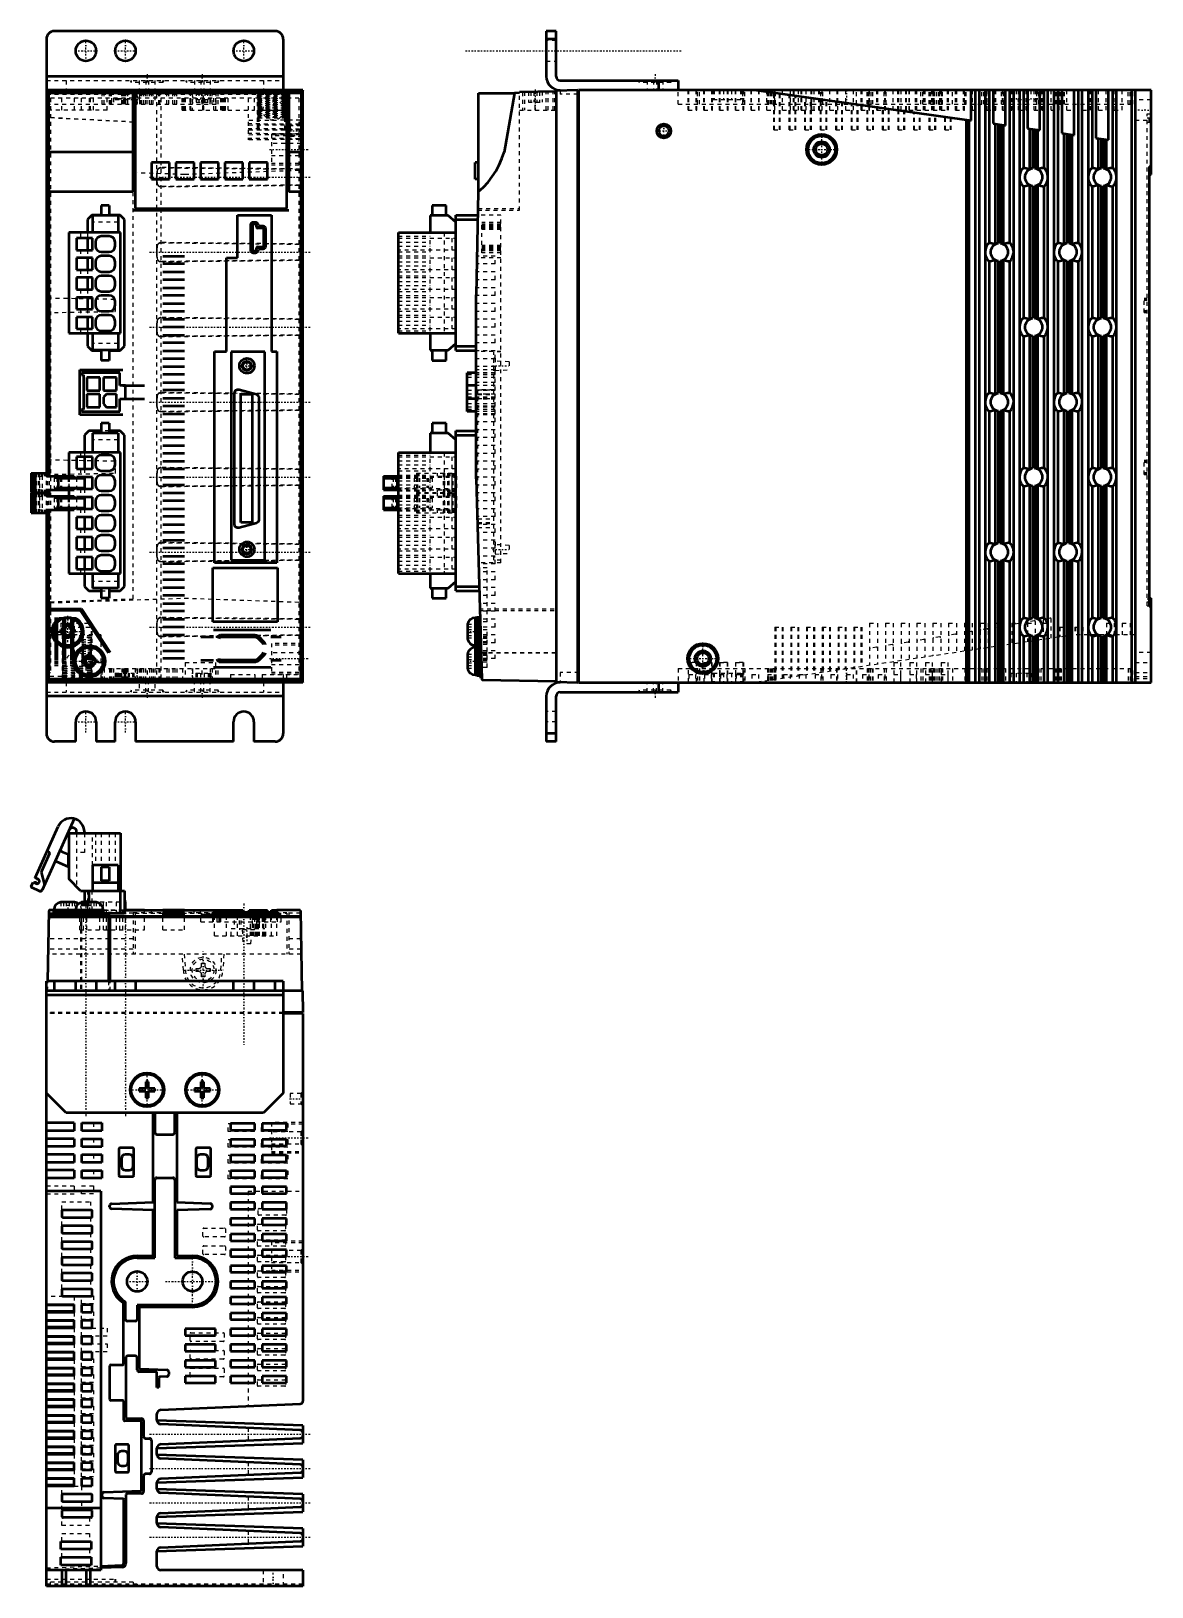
# Model space of a CAD drawing. Header units: millimetres. Extents: x 0 to 284, y 0 to 394.
import ezdxf

# ---------------------------------------------------------------- set-up
doc = ezdxf.new("R2010")
doc.units = ezdxf.units.MM
doc.linetypes.add('Center', pattern=[1.5, 0.45, -0.5, 0.05, -0.5])
doc.linetypes.add('Dashed', pattern=[2, 1, -1])
for name, color, linetype, lineweight in [('AM_4', 7, 'Continuous', 50), ('AM_6', 2, 'Continuous', 35), ('AM_7', 7, 'Center', 25), ('AM_9', 6, 'Dashed', 25)]:
    doc.layers.add(name, color=color, linetype=linetype, lineweight=lineweight)

# ---------------------------------------------------------------- blocks, each defined once
blk = doc.blocks.new('2_MCDLN35SE_5_in_MCDLN35SE_1100')
at = {"layer": 'AM_4'}
for p, q in [((10.88, 194.43), (2.74, 176.35)), ((0.99, 179.44), (6.8, 192.46)), ((9.5, 190.8), (22.65, 190.8)), ((9.5, 190.8), (9.5, 179.2)), ((11.5, 190.8), (11.5, 191.13)), ((13.5, 191.1), (13.5, 190.8)), ((22.65, 190.8), (22.65, 176.2)), ((4.63, 185.64), (2.54, 180.93)), ((4.36, 186.15), (4.46, 186.1)), ((7.71, 186.17), (9.39, 185.42)), ((9.39, 185.42), (9.39, 182.24)), ((9.39, 182.24), (6.52, 183.53)), ((22.05, 182.7), (15.5, 182.7)), ((15.5, 182.7), (15.5, 176.2)), ((17.77, 182.2), (17.77, 178.7)), ((19.77, 182.2), (17.77, 182.2)), ((19.77, 182.2), (19.77, 178.7)), ((22.05, 182.7), (22.05, 176.2)), ((0.02, 177.24), (0.51, 178.34)), ((0.51, 178.34), (1.23, 178.01)), ((1.73, 179.11), (0.99, 179.44)), ((2.54, 180.93), (3.36, 177.71)), ((12.5, 176.2), (9.5, 179.2)), ((22.05, 178.2), (15.5, 178.2)), ((19.77, 178.7), (17.77, 178.7)), ((2.08, 176.1), (0.12, 176.98)), ((12.5, 176.2), (23.62, 176.2)), ((13.52, 176.2), (13.52, 173.3)), ((14.62, 176.2), (14.62, 173.28)), ((22.52, 176.2), (22.52, 170.48)), ((23.62, 176.2), (23.62, 170.51)), ((4.21, 153.3), (4.52, 171.1)), ((19.63, 169.65), (4.49, 169.65)), ((5.63, 170.33), (4.5, 170.33)), ((4.5, 170.32), (5.63, 170.32)), ((5.75, 171.26), (4.59, 171.26)), ((5.25, 170.25), (5.25, 170.13)), ((18.75, 170.25), (5.25, 170.25)), ((5.63, 170.95), (5.63, 170.25)), ((18.37, 170.95), (5.63, 170.95)), ((5.75, 171.3), (5.75, 170.95)), ((18.25, 171.3), (5.75, 171.3)), ((7.77, 173.3), (7.5, 173.28)), ((8.85, 173.3), (7.77, 173.3)), ((8.85, 173.29), (8.85, 173.3)), ((10.73, 173.3), (9.65, 173.3)), ((9.65, 173.3), (9.65, 173.29)), ((11, 173.28), (10.73, 173.3)), ((10.75, 170.25), (10.75, 169.84)), ((11.13, 170.95), (11.13, 170.25)), ((11.25, 171.3), (11.25, 170.95)), ((16.93, 169.7), (12.56, 169.7)), ((12.77, 173.4), (13.52, 173.4)), ((12.77, 173.24), (12.77, 173.4)), ((13.3, 173.3), (13, 173.28)), ((14.35, 173.3), (13.3, 173.3)), ((16.19, 173.3), (15.15, 173.3)), ((16.5, 173.28), (16.19, 173.3)), ((18.25, 170.95), (18.25, 171.3)), ((18.37, 170.25), (18.37, 170.95)), ((18.37, 170.48), (22.52, 170.48)), ((18.75, 169.84), (18.75, 170.25)), ((20.03, 169.93), (18.75, 170.01)), ((18.75, 169.98), (19.63, 169.92)), ((19.63, 169.65), (19.63, 153.3)), ((20.03, 153.3), (20.03, 169.65)), ((68.24, 169.65), (20.03, 169.65)), ((22.52, 170.48), (23.62, 170.51)), ((23.62, 173.4), (23.87, 173.4)), ((28.71, 171.26), (23.62, 171.26)), ((23.87, 171.26), (23.87, 173.4)), ((23.87, 171.26), (46.44, 171.26)), ((30.47, 171.3), (35.07, 171.3)), ((30.47, 171.26), (30.47, 171.3)), ((33.35, 171.26), (38.89, 171.26)), ((38.89, 171.26), (33.35, 171.26)), ((33.35, 171.25), (38.89, 171.25)), ((38.89, 171.24), (33.35, 171.24)), ((33.35, 171.23), (38.89, 171.23)), ((38.89, 171.21), (33.35, 171.21)), ((33.35, 171.2), (38.89, 171.2)), ((38.89, 171.18), (33.35, 171.18)), ((33.35, 171.16), (38.89, 171.16)), ((38.89, 171.13), (33.35, 171.13)), ((33.35, 171.11), (38.89, 171.11)), ((38.89, 171.08), (33.35, 171.08)), ((33.35, 171.05), (38.89, 171.05)), ((38.89, 171.02), (33.35, 171.02)), ((33.35, 170.98), (38.89, 170.98)), ((38.89, 170.94), (33.35, 170.94)), ((33.35, 170.91), (38.89, 170.91)), ((38.89, 170.86), (33.35, 170.86)), ((33.35, 170.82), (38.89, 170.82)), ((38.89, 170.77), (33.35, 170.77)), ((33.35, 170.72), (38.89, 170.72)), ((38.89, 170.67), (33.35, 170.67)), ((33.35, 170.62), (38.89, 170.62)), ((38.89, 170.56), (33.35, 170.56)), ((33.35, 170.5), (38.89, 170.5)), ((38.89, 170.44), (33.35, 170.44)), ((33.35, 170.38), (38.89, 170.38)), ((38.89, 170.31), (33.35, 170.31)), ((33.35, 170.24), (38.89, 170.24)), ((38.89, 170.17), (33.35, 170.17)), ((33.35, 170.1), (38.89, 170.1)), ((38.89, 170.02), (33.35, 170.02)), ((33.35, 169.95), (38.89, 169.95)), ((38.89, 169.87), (33.35, 169.87)), ((35.07, 171.26), (35.07, 171.3)), ((36.67, 171.26), (36.67, 171.3)), ((36.67, 171.3), (41.27, 171.3)), ((41.27, 171.26), (41.27, 171.3)), ((42.87, 171.26), (42.87, 171.3)), ((42.87, 171.3), (47.47, 171.3)), ((43.02, 170.08), (46.22, 170.08)), ((46.22, 169.85), (43.02, 169.85)), ((46.05, 170.22), (46.05, 170.64)), ((46.05, 170.64), (62.44, 170.64)), ((62.44, 170.22), (46.05, 170.22)), ((46.22, 170.15), (60.72, 170.15)), ((46.22, 169.85), (46.22, 170.08)), ((60.72, 169.78), (46.22, 169.78)), ((46.44, 170.68), (46.44, 171.26)), ((46.44, 171.24), (49.47, 171.24)), ((62.24, 170.68), (46.44, 170.68)), ((47.17, 169.78), (47.17, 169.86)), ((47.47, 171.24), (47.47, 171.3)), ((47.97, 170.1), (56.69, 170.1)), ((47.97, 169.78), (47.97, 169.83)), ((56.69, 169.83), (47.97, 169.83)), ((48.07, 169.85), (48.07, 170.08)), ((48.07, 170.08), (56.7, 170.08)), ((56.64, 169.85), (48.07, 169.85)), ((49.07, 171.24), (49.07, 171.3)), ((49.07, 171.3), (53.67, 171.3)), ((49.47, 170.68), (49.47, 171.24)), ((49.47, 170.95), (52.27, 170.95)), ((52.27, 170.68), (52.27, 170.95)), ((52.27, 170.71), (60.89, 170.71)), ((53.67, 170.71), (53.67, 171.3)), ((55.27, 170.71), (55.27, 171.3)), ((55.27, 171.3), (59.87, 171.3)), ((56.69, 169.78), (56.69, 169.83)), ((56.7, 169.85), (56.7, 170.08)), ((58.61, 169.91), (57.35, 169.86)), ((57.41, 169.86), (57.41, 170.07)), ((57.41, 170.07), (58.61, 170.02)), ((57.68, 170.08), (58.99, 170.03)), ((58.99, 169.9), (57.68, 169.85)), ((57.68, 169.78), (57.68, 169.85)), ((58.61, 169.91), (58.61, 170.02)), ((58.99, 169.78), (58.99, 169.9)), ((59.27, 169.78), (59.27, 169.93)), ((59.87, 170.71), (59.87, 171.3)), ((60.72, 169.85), (60.72, 170.08)), ((60.72, 170.08), (63.32, 170.08)), ((63.32, 169.85), (60.72, 169.85)), ((60.89, 170.68), (60.89, 171.24)), ((60.89, 171.24), (62.24, 171.24)), ((68.14, 171.26), (62.24, 171.26)), ((62.24, 171.26), (62.24, 170.68)), ((62.44, 170.64), (62.44, 170.22)), ((68.22, 171.1), (68.57, 150.8)), ((19.63, 169.45), (4.49, 169.45)), ((68.24, 169.45), (20.03, 169.45)), ((3.87, 0), (3.87, 153.3)), ((63.87, 153.3), (3.87, 153.3)), ((68.77, 150.8), (3.87, 150.8)), ((3.87, 149.8), (63.87, 149.8)), ((5.87, 150.8), (5.87, 153.3)), ((11.27, 150.8), (11.27, 153.3)), ((16.47, 153.3), (16.47, 150.8)), ((21.27, 150.8), (21.27, 153.3)), ((26.47, 153.3), (26.47, 150.8)), ((51.27, 150.8), (51.27, 153.3)), ((56.47, 153.3), (56.47, 150.8)), ((61.87, 150.8), (61.87, 153.3)), ((63.87, 153.3), (63.87, 124.89)), ((68.77, 150.8), (68.87, 145.3)), ((68.87, 145.3), (63.87, 145.3)), ((68.87, 145.1), (63.87, 145.1)), ((67.87, 145.3), (67.87, 145.1)), ((68.87, 145.1), (68.87, 46.86)), ((29.02, 127.74), (29.02, 126.09)), ((29.72, 127.74), (29.02, 127.74)), ((29.72, 126.09), (29.72, 127.74)), ((43.02, 127.74), (43.02, 126.09)), ((43.72, 127.74), (43.02, 127.74)), ((43.72, 126.09), (43.72, 127.74)), ((8.87, 119.9), (3.87, 124.9)), ((29.02, 126.09), (27.37, 126.09)), ((27.37, 126.09), (27.37, 125.39)), ((27.37, 125.39), (29.02, 125.39)), ((29.02, 125.39), (29.02, 123.74)), ((29.02, 123.74), (29.72, 123.74)), ((31.37, 126.09), (29.72, 126.09)), ((29.72, 125.39), (31.37, 125.39)), ((29.72, 123.74), (29.72, 125.39)), ((31.37, 125.39), (31.37, 126.09)), ((41.37, 126.09), (41.37, 125.39)), ((43.02, 126.09), (41.37, 126.09)), ((41.37, 125.39), (43.02, 125.39)), ((43.02, 125.39), (43.02, 123.74)), ((43.02, 123.74), (43.72, 123.74)), ((45.37, 126.09), (43.72, 126.09)), ((43.72, 125.39), (45.37, 125.39)), ((43.72, 123.74), (43.72, 125.39)), ((45.37, 125.39), (45.37, 126.09)), ((63.87, 124.89), (58.88, 119.9)), ((58.88, 119.9), (8.87, 119.9)), ((30.87, 97.24), (30.87, 119.9)), ((31.37, 119.9), (31.37, 114.94)), ((36.37, 114.94), (36.37, 119.9)), ((36.87, 119.9), (36.87, 97.24)), ((10.87, 117.34), (3.87, 117.34)), ((10.87, 115.34), (3.87, 115.34)), ((10.87, 117.34), (10.87, 115.34)), ((12.87, 115.34), (12.87, 117.34)), ((12.87, 117.34), (17.87, 117.34)), ((17.87, 115.34), (12.87, 115.34)), ((17.87, 117.34), (17.87, 115.34)), ((31.87, 114.44), (35.87, 114.44)), ((50.53, 117.18), (50.53, 115.51)), ((56.7, 117.18), (50.53, 117.18)), ((50.53, 115.51), (56.7, 115.51)), ((56.7, 115.51), (56.7, 117.18)), ((58.53, 117.18), (58.53, 115.51)), ((64.7, 117.18), (58.53, 117.18)), ((58.53, 115.51), (64.7, 115.51)), ((64.7, 115.51), (64.7, 117.18)), ((10.87, 113.36), (3.87, 113.36)), ((10.87, 111.36), (3.87, 111.36)), ((10.87, 113.36), (10.87, 111.36)), ((12.87, 111.34), (12.87, 113.34)), ((12.87, 113.34), (17.87, 113.34)), ((17.87, 111.34), (12.87, 111.34)), ((17.87, 113.34), (17.87, 111.34)), ((22.24, 110.71), (22.24, 104.05)), ((25.71, 111.01), (22.54, 111.01)), ((26.01, 104.05), (26.01, 110.71)), ((41.75, 110.71), (41.75, 104.05)), ((45.22, 111.01), (42.05, 111.01)), ((45.52, 104.05), (45.52, 110.71)), ((50.53, 113.18), (50.53, 111.51)), ((56.7, 113.18), (50.53, 113.18)), ((50.53, 111.51), (56.7, 111.51)), ((56.7, 111.51), (56.7, 113.18)), ((58.53, 113.18), (58.53, 111.51)), ((64.7, 113.18), (58.53, 113.18)), ((58.53, 111.51), (64.7, 111.51)), ((64.7, 111.51), (64.7, 113.18)), ((10.87, 109.37), (3.87, 109.37)), ((10.87, 107.37), (3.87, 107.37)), ((10.87, 109.37), (10.87, 107.37)), ((12.87, 107.34), (12.87, 109.34)), ((12.87, 109.34), (17.87, 109.34)), ((17.87, 107.34), (12.87, 107.34)), ((17.87, 109.34), (17.87, 107.34)), ((22.88, 108.38), (22.88, 106.38)), ((24.84, 109.38), (23.88, 109.38)), ((25.84, 106.38), (25.84, 108.38)), ((41.92, 108.38), (41.92, 106.38)), ((43.88, 109.38), (42.92, 109.38)), ((44.88, 106.38), (44.88, 108.38)), ((50.53, 109.18), (50.53, 107.51)), ((56.7, 109.18), (50.53, 109.18)), ((50.53, 107.51), (56.7, 107.51)), ((56.7, 107.51), (56.7, 109.18)), ((58.53, 109.18), (58.53, 107.51)), ((64.7, 109.18), (58.53, 109.18)), ((58.53, 107.51), (64.7, 107.51)), ((64.7, 107.51), (64.7, 109.18)), ((10.87, 105.39), (3.87, 105.39)), ((10.87, 103.39), (3.87, 103.39)), ((10.87, 105.39), (10.87, 103.39)), ((12.87, 103.34), (12.87, 105.34)), ((12.87, 105.34), (17.87, 105.34)), ((17.87, 103.34), (12.87, 103.34)), ((17.87, 105.34), (17.87, 103.34)), ((22.54, 103.75), (25.71, 103.75)), ((23.88, 105.38), (24.84, 105.38)), ((31.37, 83.2), (31.37, 102.97)), ((31.87, 103.47), (35.87, 103.47)), ((36.37, 102.97), (36.37, 83.2)), ((42.05, 103.75), (45.22, 103.75)), ((42.92, 105.38), (43.88, 105.38)), ((50.53, 105.18), (50.53, 103.51)), ((56.7, 105.18), (50.53, 105.18)), ((50.53, 103.51), (56.7, 103.51)), ((56.7, 103.51), (56.7, 105.18)), ((58.53, 105.18), (58.53, 103.51)), ((64.7, 105.18), (58.53, 105.18)), ((58.53, 103.51), (64.7, 103.51)), ((64.7, 103.51), (64.7, 105.18)), ((17.61, 100.04), (3.87, 100.04)), ((17.61, 100.04), (17.61, 4)), ((50.53, 101.18), (50.53, 99.51)), ((56.7, 101.18), (50.53, 101.18)), ((50.53, 99.51), (56.7, 99.51)), ((56.7, 99.51), (56.7, 101.18)), ((58.53, 101.18), (58.53, 99.51)), ((64.7, 101.18), (58.53, 101.18)), ((58.53, 99.51), (64.7, 99.51)), ((64.7, 99.51), (64.7, 101.18)), ((7.87, 93.54), (7.87, 95.14)), ((8.07, 95.34), (15.17, 95.34)), ((15.37, 95.14), (15.37, 93.54)), ((19.87, 96.11), (19.87, 96.37)), ((20.35, 96.87), (30.87, 97.24)), ((30.87, 95.24), (20.35, 95.61)), ((30.87, 83.7), (30.87, 95.24)), ((36.87, 97.24), (45.38, 96.94)), ((45.38, 95.54), (36.87, 95.24)), ((36.87, 95.24), (36.87, 83.7)), ((45.87, 96.44), (45.87, 96.04)), ((50.53, 97.18), (50.53, 95.51)), ((56.7, 97.18), (50.53, 97.18)), ((50.53, 95.51), (56.7, 95.51)), ((56.7, 95.51), (56.7, 97.18)), ((58.53, 97.18), (58.53, 95.51)), ((64.7, 97.18), (58.53, 97.18)), ((58.53, 95.51), (64.7, 95.51)), ((64.7, 95.51), (64.7, 97.18)), ((7.87, 89.54), (7.87, 91.14)), ((15.17, 93.34), (8.07, 93.34)), ((8.07, 91.34), (15.17, 91.34)), ((15.37, 91.14), (15.37, 89.54)), ((50.53, 93.18), (50.53, 91.51)), ((56.7, 93.18), (50.53, 93.18)), ((50.53, 91.51), (56.7, 91.51)), ((56.7, 91.51), (56.7, 93.18)), ((58.53, 93.18), (58.53, 91.51)), ((64.7, 93.18), (58.53, 93.18)), ((58.53, 91.51), (64.7, 91.51)), ((64.7, 91.51), (64.7, 93.18)), ((7.87, 85.54), (7.87, 87.14)), ((15.17, 89.34), (8.07, 89.34)), ((8.07, 87.34), (15.17, 87.34)), ((15.37, 87.14), (15.37, 85.54)), ((50.53, 89.18), (50.53, 87.51)), ((56.7, 89.18), (50.53, 89.18)), ((50.53, 87.51), (56.7, 87.51)), ((56.7, 87.51), (56.7, 89.18)), ((58.53, 89.18), (58.53, 87.51)), ((64.7, 89.18), (58.53, 89.18)), ((58.53, 87.51), (64.7, 87.51)), ((64.7, 87.51), (64.7, 89.18)), ((7.87, 81.54), (7.87, 83.14)), ((15.17, 85.34), (8.07, 85.34)), ((8.07, 83.34), (15.17, 83.34)), ((15.37, 83.14), (15.37, 81.54)), ((26.87, 83.7), (30.87, 83.7)), ((26.87, 83.2), (31.37, 83.2)), ((36.37, 83.2), (40.87, 83.2)), ((36.87, 83.7), (40.87, 83.7)), ((50.53, 85.18), (50.53, 83.51)), ((56.7, 85.18), (50.53, 85.18)), ((50.53, 83.51), (56.7, 83.51)), ((56.7, 83.51), (56.7, 85.18)), ((58.53, 85.18), (58.53, 83.51)), ((64.7, 85.18), (58.53, 85.18)), ((58.53, 83.51), (64.7, 83.51)), ((64.7, 83.51), (64.7, 85.18)), ((7.87, 77.54), (7.87, 79.14)), ((15.17, 81.34), (8.07, 81.34)), ((8.07, 79.34), (15.17, 79.34)), ((15.37, 79.14), (15.37, 77.54)), ((50.53, 81.18), (50.53, 79.51)), ((56.7, 81.18), (50.53, 81.18)), ((50.53, 79.51), (56.7, 79.51)), ((56.7, 79.51), (56.7, 81.18)), ((58.53, 81.18), (58.53, 79.51)), ((64.7, 81.18), (58.53, 81.18)), ((58.53, 79.51), (64.7, 79.51)), ((64.7, 79.51), (64.7, 81.18)), ((7.87, 73.54), (7.87, 75.14)), ((15.17, 77.34), (8.07, 77.34)), ((8.07, 75.34), (15.17, 75.34)), ((15.37, 75.14), (15.37, 73.54)), ((50.53, 77.18), (50.53, 75.51)), ((56.7, 77.18), (50.53, 77.18)), ((50.53, 75.51), (56.7, 75.51)), ((56.7, 75.51), (56.7, 77.18)), ((58.53, 77.18), (58.53, 75.51)), ((64.7, 77.18), (58.53, 77.18)), ((58.53, 75.51), (64.7, 75.51)), ((64.7, 75.51), (64.7, 77.18)), ((3.87, 71.34), (10.87, 71.34)), ((10.87, 71.17), (3.87, 71.17)), ((15.17, 73.34), (8.07, 73.34)), ((10.87, 69.34), (10.87, 71.34)), ((12.87, 69.34), (12.87, 71.34)), ((12.87, 71.34), (15.37, 71.34)), ((15.37, 71.34), (15.37, 69.34)), ((23.37, 56.24), (23.37, 71.61)), ((23.87, 67.66), (23.87, 72)), ((26.87, 71.2), (26.87, 67.66)), ((40.87, 71.2), (26.87, 71.2)), ((50.53, 73.18), (50.53, 71.51)), ((56.7, 73.18), (50.53, 73.18)), ((50.53, 71.51), (56.7, 71.51)), ((56.7, 71.51), (56.7, 73.18)), ((58.53, 73.18), (58.53, 71.51)), ((64.7, 73.18), (58.53, 73.18)), ((58.53, 71.51), (64.7, 71.51)), ((64.7, 71.51), (64.7, 73.18)), ((10.87, 69.57), (3.87, 69.57)), ((10.87, 69.34), (3.87, 69.34)), ((3.87, 67.34), (10.87, 67.34)), ((10.87, 67.17), (3.87, 67.17)), ((10.87, 65.34), (10.87, 67.34)), ((15.37, 69.34), (12.87, 69.34)), ((12.87, 65.34), (12.87, 67.34)), ((12.87, 67.34), (15.37, 67.34)), ((15.37, 67.34), (15.37, 65.34)), ((26.37, 67.16), (24.37, 67.16)), ((27.37, 70.5), (27.37, 55.22)), ((40.87, 70.7), (27.57, 70.7)), ((50.53, 69.18), (50.53, 67.51)), ((56.7, 69.18), (50.53, 69.18)), ((50.53, 67.51), (56.7, 67.51)), ((56.7, 67.51), (56.7, 69.18)), ((58.53, 69.18), (58.53, 67.51)), ((64.7, 69.18), (58.53, 69.18)), ((58.53, 67.51), (64.7, 67.51)), ((64.7, 67.51), (64.7, 69.18)), ((10.87, 65.57), (3.87, 65.57)), ((10.87, 65.34), (3.87, 65.34)), ((3.87, 63.34), (10.87, 63.34)), ((10.87, 63.17), (3.87, 63.17)), ((10.87, 61.34), (10.87, 63.34)), ((15.37, 65.34), (12.87, 65.34)), ((12.87, 61.34), (12.87, 63.34)), ((12.87, 63.34), (15.37, 63.34)), ((15.37, 63.34), (15.37, 61.34)), ((39.02, 65.18), (39.02, 63.49)), ((46.71, 65.18), (39.02, 65.18)), ((39.02, 63.49), (46.71, 63.49)), ((46.71, 63.49), (46.71, 65.18)), ((50.53, 65.18), (50.53, 63.51)), ((56.7, 65.18), (50.53, 65.18)), ((50.53, 63.51), (56.7, 63.51)), ((56.7, 63.51), (56.7, 65.18)), ((58.53, 65.18), (58.53, 63.51)), ((64.7, 65.18), (58.53, 65.18)), ((58.53, 63.51), (64.7, 63.51)), ((64.7, 63.51), (64.7, 65.18)), ((10.87, 61.57), (3.87, 61.57)), ((10.87, 61.34), (3.87, 61.34)), ((3.87, 59.34), (10.87, 59.34)), ((10.87, 59.17), (3.87, 59.17)), ((10.87, 57.34), (10.87, 59.34)), ((15.37, 61.34), (12.87, 61.34)), ((12.87, 57.34), (12.87, 59.34)), ((12.87, 59.34), (15.37, 59.34)), ((15.37, 59.34), (15.37, 57.34)), ((39.02, 61.18), (39.02, 59.49)), ((46.71, 61.18), (39.02, 61.18)), ((39.02, 59.49), (46.71, 59.49)), ((46.71, 59.49), (46.71, 61.18)), ((50.53, 61.18), (50.53, 59.51)), ((56.7, 61.18), (50.53, 61.18)), ((50.53, 59.51), (56.7, 59.51)), ((56.7, 59.51), (56.7, 61.18)), ((58.53, 61.18), (58.53, 59.51)), ((64.7, 61.18), (58.53, 61.18)), ((58.53, 59.51), (64.7, 59.51)), ((64.7, 59.51), (64.7, 61.18)), ((10.87, 57.57), (3.87, 57.57)), ((10.87, 57.34), (3.87, 57.34)), ((3.87, 55.34), (10.87, 55.34)), ((10.87, 53.34), (10.87, 55.34)), ((15.37, 57.34), (12.87, 57.34)), ((12.87, 53.34), (12.87, 55.34)), ((12.87, 55.34), (15.37, 55.34)), ((15.37, 55.34), (15.37, 53.34)), ((19.97, 47.24), (19.97, 55.84)), ((20.17, 56.04), (23.17, 56.04)), ((23.97, 57.83), (23.97, 42.93)), ((26.37, 58.33), (24.47, 58.33)), ((26.87, 54.83), (26.87, 57.83)), ((39.02, 57.18), (39.02, 55.49)), ((46.71, 57.18), (39.02, 57.18)), ((39.02, 55.49), (46.71, 55.49)), ((46.71, 55.49), (46.71, 57.18)), ((50.53, 57.18), (50.53, 55.51)), ((56.7, 57.18), (50.53, 57.18)), ((50.53, 55.51), (56.7, 55.51)), ((56.7, 55.51), (56.7, 57.18)), ((58.53, 57.18), (58.53, 55.51)), ((64.7, 57.18), (58.53, 57.18)), ((58.53, 55.51), (64.7, 55.51)), ((64.7, 55.51), (64.7, 57.18)), ((10.87, 55.17), (3.87, 55.17)), ((10.87, 53.57), (3.87, 53.57)), ((10.87, 53.34), (3.87, 53.34)), ((3.87, 51.34), (10.87, 51.34)), ((10.87, 49.34), (10.87, 51.34)), ((15.37, 53.34), (12.87, 53.34)), ((12.87, 49.34), (12.87, 51.34)), ((12.87, 51.34), (15.37, 51.34)), ((15.37, 51.34), (15.37, 49.34)), ((31.37, 54.33), (27.37, 54.33)), ((27.56, 55.02), (34.38, 54.78)), ((31.87, 50.3), (31.87, 53.83)), ((32.37, 52.84), (32.37, 50.3)), ((34.38, 53.1), (32.56, 53.04)), ((34.87, 54.29), (34.87, 53.6)), ((39.02, 53.18), (39.02, 51.49)), ((46.71, 53.18), (39.02, 53.18)), ((39.02, 51.49), (46.71, 51.49)), ((46.71, 51.49), (46.71, 53.18)), ((50.53, 53.18), (50.53, 51.51)), ((56.7, 53.18), (50.53, 53.18)), ((50.53, 51.51), (56.7, 51.51)), ((56.7, 51.51), (56.7, 53.18)), ((58.53, 53.18), (58.53, 51.51)), ((64.7, 53.18), (58.53, 53.18)), ((58.53, 51.51), (64.7, 51.51)), ((64.7, 51.51), (64.7, 53.18)), ((10.87, 51.17), (3.87, 51.17)), ((10.87, 49.57), (3.87, 49.57)), ((10.87, 49.34), (3.87, 49.34)), ((3.87, 47.34), (10.87, 47.34)), ((10.87, 45.34), (10.87, 47.34)), ((15.37, 49.34), (12.87, 49.34)), ((12.87, 45.34), (12.87, 47.34)), ((12.87, 47.34), (15.37, 47.34)), ((15.37, 47.34), (15.37, 45.34)), ((32.37, 50.3), (31.87, 50.3)), ((10.87, 47.17), (3.87, 47.17)), ((10.87, 45.57), (3.87, 45.57)), ((10.87, 45.34), (3.87, 45.34)), ((15.37, 45.34), (12.87, 45.34)), ((23.27, 47.04), (20.17, 47.04)), ((23.47, 42.04), (23.47, 46.84)), ((31.87, 42.04), (31.87, 43.62)), ((32.82, 44.62), (68.2, 46.16)), ((3.87, 43.34), (10.87, 43.34)), ((10.87, 43.17), (3.87, 43.17)), ((10.87, 41.57), (3.87, 41.57)), ((10.87, 41.34), (3.87, 41.34)), ((10.87, 41.34), (10.87, 43.34)), ((12.87, 41.34), (12.87, 43.34)), ((12.87, 43.34), (15.37, 43.34)), ((15.37, 41.34), (12.87, 41.34)), ((15.37, 43.34), (15.37, 41.34)), ((27.77, 41.84), (23.67, 41.84)), ((24.47, 42.43), (27.97, 42.43)), ((27.97, 24.33), (27.97, 41.64)), ((28.47, 41.93), (28.47, 37.93)), ((68.87, 40.71), (31.87, 42)), ((68.2, 39.49), (32.82, 41.04)), ((68.87, 40.71), (68.87, 36.21)), ((3.87, 39.34), (10.87, 39.34)), ((10.87, 39.17), (3.87, 39.17)), ((10.87, 37.57), (3.87, 37.57)), ((10.87, 37.34), (3.87, 37.34)), ((10.87, 37.34), (10.87, 39.34)), ((12.87, 37.34), (12.87, 39.34)), ((12.87, 39.34), (15.37, 39.34)), ((15.37, 37.34), (12.87, 37.34)), ((15.37, 39.34), (15.37, 37.34)), ((21.27, 35.55), (21.27, 29.15)), ((24.47, 35.85), (21.57, 35.85)), ((24.77, 29.15), (24.77, 35.55)), ((28.97, 37.43), (29.97, 37.43)), ((30.47, 36.93), (30.47, 28.93)), ((31.87, 34.92), (68.87, 36.21)), ((32.82, 35.92), (68.2, 37.46)), ((3.87, 35.34), (10.87, 35.34)), ((10.87, 35.17), (3.87, 35.17)), ((10.87, 33.57), (3.87, 33.57)), ((10.87, 33.34), (3.87, 33.34)), ((10.87, 33.34), (10.87, 35.34)), ((12.87, 33.34), (12.87, 35.34)), ((12.87, 35.34), (15.37, 35.34)), ((15.37, 33.34), (12.87, 33.34)), ((15.37, 35.34), (15.37, 33.34)), ((21.91, 33.22), (21.91, 31.48)), ((23.6, 34.22), (22.91, 34.22)), ((24.6, 31.48), (24.6, 33.22)), ((31.87, 33.34), (31.87, 34.92)), ((68.87, 32.01), (31.87, 33.3)), ((68.2, 30.79), (32.82, 32.34)), ((68.87, 32.01), (68.87, 27.51)), ((3.87, 31.34), (10.87, 31.34)), ((10.87, 31.17), (3.87, 31.17)), ((10.87, 29.57), (3.87, 29.57)), ((10.87, 29.34), (3.87, 29.34)), ((10.87, 29.34), (10.87, 31.34)), ((12.87, 29.34), (12.87, 31.34)), ((12.87, 31.34), (15.37, 31.34)), ((15.37, 29.34), (12.87, 29.34)), ((15.37, 31.34), (15.37, 29.34)), ((21.57, 28.85), (24.47, 28.85)), ((22.91, 30.48), (23.6, 30.48)), ((28.47, 27.93), (28.47, 23.93)), ((29.97, 28.43), (28.97, 28.43)), ((32.82, 27.22), (68.2, 28.76)), ((3.87, 27.34), (10.87, 27.34)), ((10.87, 27.17), (3.87, 27.17)), ((10.87, 25.57), (3.87, 25.57)), ((10.87, 25.34), (3.87, 25.34)), ((10.87, 25.34), (10.87, 27.34)), ((12.87, 25.34), (12.87, 27.34)), ((12.87, 27.34), (15.37, 27.34)), ((15.37, 25.34), (12.87, 25.34)), ((15.37, 27.34), (15.37, 25.34)), ((18.45, 23.8), (27.77, 24.13)), ((31.87, 26.22), (68.87, 27.51)), ((31.87, 24.64), (31.87, 26.22)), ((68.87, 23.31), (31.87, 24.6)), ((17.61, 19.75), (3.87, 19.75)), ((7.87, 21.54), (7.87, 23.14)), ((8.07, 23.34), (15.17, 23.34)), ((15.17, 21.34), (8.07, 21.34)), ((15.37, 23.14), (15.37, 21.54)), ((17.97, 22.8), (17.97, 23.3)), ((23.27, 22.14), (18.45, 22.31)), ((23.47, 5.78), (23.47, 21.94)), ((23.97, 22.93), (23.97, 5.78)), ((27.97, 23.43), (24.47, 23.43)), ((68.2, 22.09), (32.82, 23.64)), ((32.82, 18.52), (68.2, 20.06)), ((68.87, 23.31), (68.87, 18.81)), ((7.87, 17.54), (7.87, 19.14)), ((8.07, 19.34), (15.17, 19.34)), ((15.17, 17.34), (8.07, 17.34)), ((15.37, 19.14), (15.37, 17.54)), ((31.87, 17.52), (68.87, 18.81)), ((31.87, 15.94), (31.87, 17.52)), ((68.87, 14.61), (31.87, 15.9)), ((68.2, 13.39), (32.82, 14.94)), ((68.87, 14.61), (68.87, 10.11)), ((7.51, 9.34), (7.51, 11.34)), ((7.51, 11.34), (15.17, 11.34)), ((15.17, 9.34), (7.51, 9.34)), ((15.17, 11.34), (15.17, 9.34)), ((31.87, 8.82), (68.87, 10.11)), ((31.87, 5), (31.87, 8.82)), ((32.82, 9.82), (68.2, 11.36)), ((17.61, 4), (3.87, 4)), ((7.51, 5.34), (7.51, 7.34)), ((7.51, 7.34), (15.17, 7.34)), ((15.17, 5.34), (7.51, 5.34)), ((7.77, 4), (7.77, 0)), ((8.77, 4), (8.77, 0)), ((13.97, 4), (13.97, 0)), ((14.97, 4), (14.97, 0)), ((15.17, 7.34), (15.17, 5.34)), ((17.61, 5.09), (22.98, 5.28)), ((23, 4.78), (17.61, 4.59)), ((68.87, 4), (32.87, 4)), ((68.87, 4), (68.87, 0)), ((68.87, 0), (3.87, 0))]:
    blk.add_line(p, q, dxfattribs=at)
for points in [[(4.6, 171.26), (4.59, 171.26), (4.55, 171.21), (4.52, 171.1)], [(5.25, 170.13), (5.25, 170.13), (5.31, 170.1), (5.49, 170.08), (5.78, 170.06), (6.16, 170.04), (6.63, 170.02), (7.18, 170), (7.78, 169.99), (8.43, 169.98), (9.1, 169.98), (9.77, 169.98), (10.43, 169.99), (10.75, 169.99)], [(9.65, 173.29), (9.25, 173.3), (8.85, 173.29)], [(10.75, 169.84), (10.76, 169.83), (10.87, 169.8), (11.1, 169.77), (11.42, 169.75), (11.84, 169.73), (12.35, 169.71), (12.56, 169.7)], [(15.15, 173.28), (14.75, 173.28), (14.35, 173.28)], [(16.93, 169.7), (17.46, 169.72), (17.92, 169.74), (18.28, 169.76), (18.55, 169.79), (18.7, 169.82), (18.75, 169.84)], [(47.17, 170.07), (47.21, 170.08), (47.34, 170.09), (47.54, 170.09), (47.79, 170.1), (47.97, 170.1)], [(47.97, 169.83), (47.7, 169.83), (47.47, 169.84), (47.29, 169.85), (47.19, 169.86), (47.17, 169.86)], [(47.67, 170.07), (47.69, 170.07), (47.75, 170.08), (47.85, 170.08), (47.98, 170.08), (48.07, 170.08)], [(48.07, 169.85), (47.93, 169.85), (47.82, 169.85), (47.73, 169.86), (47.68, 169.86), (47.67, 169.87)], [(57.35, 169.86), (57.08, 169.85), (56.76, 169.85), (56.64, 169.85)], [(56.69, 170.1), (57.15, 170.1), (57.56, 170.09), (57.68, 170.08)], [(57.68, 169.85), (57.29, 169.84), (56.84, 169.83), (56.69, 169.83)], [(56.7, 170.08), (57.03, 170.08), (57.32, 170.07), (57.41, 170.07)], [(58.61, 170.02), (58.71, 170.02), (58.76, 170.01), (58.77, 170.01)], [(58.77, 169.93), (58.74, 169.92), (58.65, 169.91), (58.61, 169.91)], [(58.99, 170.03), (59.17, 170.02), (59.26, 170.01), (59.27, 170.01)], [(59.27, 169.93), (59.21, 169.91), (59.06, 169.9), (58.99, 169.9)], [(68.22, 171.1), (68.22, 171.11), (68.21, 171.13), (68.19, 171.2), (68.14, 171.25), (68.13, 171.26)], [(7.87, 95.14), (7.87, 95.16), (7.87, 95.17), (7.87, 95.19), (7.88, 95.21), (7.88, 95.22), (7.89, 95.24), (7.9, 95.25), (7.91, 95.27), (7.92, 95.28), (7.94, 95.29), (7.95, 95.3), (7.97, 95.31), (7.98, 95.32), (8, 95.33), (8.01, 95.33), (8.03, 95.34), (8.05, 95.34), (8.07, 95.34)], [(15.17, 95.34), (15.18, 95.34), (15.2, 95.34), (15.22, 95.33), (15.23, 95.33), (15.25, 95.32), (15.27, 95.31), (15.28, 95.3), (15.29, 95.29), (15.31, 95.28), (15.32, 95.27), (15.33, 95.25), (15.34, 95.24), (15.35, 95.22), (15.35, 95.21), (15.36, 95.19), (15.36, 95.17), (15.37, 95.16), (15.37, 95.14)], [(8.07, 93.34), (8.05, 93.34), (8.03, 93.34), (8.01, 93.35), (8, 93.35), (7.98, 93.36), (7.97, 93.37), (7.95, 93.38), (7.94, 93.39), (7.92, 93.4), (7.91, 93.41), (7.9, 93.43), (7.89, 93.44), (7.88, 93.46), (7.88, 93.47), (7.87, 93.49), (7.87, 93.51), (7.87, 93.52), (7.87, 93.54)], [(7.87, 91.14), (7.87, 91.16), (7.87, 91.17), (7.87, 91.19), (7.88, 91.21), (7.88, 91.22), (7.89, 91.24), (7.9, 91.25), (7.91, 91.27), (7.92, 91.28), (7.94, 91.29), (7.95, 91.3), (7.97, 91.31), (7.98, 91.32), (8, 91.33), (8.01, 91.33), (8.03, 91.34), (8.05, 91.34), (8.07, 91.34)], [(15.37, 93.54), (15.37, 93.52), (15.36, 93.51), (15.36, 93.49), (15.35, 93.47), (15.35, 93.46), (15.34, 93.44), (15.33, 93.43), (15.32, 93.41), (15.31, 93.4), (15.29, 93.39), (15.28, 93.38), (15.27, 93.37), (15.25, 93.36), (15.23, 93.35), (15.22, 93.35), (15.2, 93.34), (15.18, 93.34), (15.17, 93.34)], [(15.17, 91.34), (15.18, 91.34), (15.2, 91.34), (15.22, 91.33), (15.23, 91.33), (15.25, 91.32), (15.27, 91.31), (15.28, 91.3), (15.29, 91.29), (15.31, 91.28), (15.32, 91.27), (15.33, 91.25), (15.34, 91.24), (15.35, 91.22), (15.35, 91.21), (15.36, 91.19), (15.36, 91.17), (15.37, 91.16), (15.37, 91.14)], [(8.07, 89.34), (8.05, 89.34), (8.03, 89.34), (8.01, 89.35), (8, 89.35), (7.98, 89.36), (7.97, 89.37), (7.95, 89.38), (7.94, 89.39), (7.92, 89.4), (7.91, 89.41), (7.9, 89.43), (7.89, 89.44), (7.88, 89.46), (7.88, 89.47), (7.87, 89.49), (7.87, 89.51), (7.87, 89.52), (7.87, 89.54)], [(7.87, 87.14), (7.87, 87.16), (7.87, 87.17), (7.87, 87.19), (7.88, 87.21), (7.88, 87.22), (7.89, 87.24), (7.9, 87.25), (7.91, 87.27), (7.92, 87.28), (7.94, 87.29), (7.95, 87.3), (7.97, 87.31), (7.98, 87.32), (8, 87.33), (8.01, 87.33), (8.03, 87.34), (8.05, 87.34), (8.07, 87.34)], [(15.37, 89.54), (15.37, 89.52), (15.36, 89.51), (15.36, 89.49), (15.35, 89.47), (15.35, 89.46), (15.34, 89.44), (15.33, 89.43), (15.32, 89.41), (15.31, 89.4), (15.29, 89.39), (15.28, 89.38), (15.27, 89.37), (15.25, 89.36), (15.23, 89.35), (15.22, 89.35), (15.2, 89.34), (15.18, 89.34), (15.17, 89.34)], [(15.17, 87.34), (15.18, 87.34), (15.2, 87.34), (15.22, 87.33), (15.23, 87.33), (15.25, 87.32), (15.27, 87.31), (15.28, 87.3), (15.29, 87.29), (15.31, 87.28), (15.32, 87.27), (15.33, 87.25), (15.34, 87.24), (15.35, 87.22), (15.35, 87.21), (15.36, 87.19), (15.36, 87.17), (15.37, 87.16), (15.37, 87.14)], [(8.07, 85.34), (8.05, 85.34), (8.03, 85.34), (8.01, 85.35), (8, 85.35), (7.98, 85.36), (7.97, 85.37), (7.95, 85.38), (7.94, 85.39), (7.92, 85.4), (7.91, 85.41), (7.9, 85.43), (7.89, 85.44), (7.88, 85.46), (7.88, 85.47), (7.87, 85.49), (7.87, 85.51), (7.87, 85.52), (7.87, 85.54)], [(7.87, 83.14), (7.87, 83.16), (7.87, 83.17), (7.87, 83.19), (7.88, 83.21), (7.88, 83.22), (7.89, 83.24), (7.9, 83.25), (7.91, 83.27), (7.92, 83.28), (7.94, 83.29), (7.95, 83.3), (7.97, 83.31), (7.98, 83.32), (8, 83.33), (8.01, 83.33), (8.03, 83.34), (8.05, 83.34), (8.07, 83.34)], [(15.37, 85.54), (15.37, 85.52), (15.36, 85.51), (15.36, 85.49), (15.35, 85.47), (15.35, 85.46), (15.34, 85.44), (15.33, 85.43), (15.32, 85.41), (15.31, 85.4), (15.29, 85.39), (15.28, 85.38), (15.27, 85.37), (15.25, 85.36), (15.23, 85.35), (15.22, 85.35), (15.2, 85.34), (15.18, 85.34), (15.17, 85.34)], [(15.17, 83.34), (15.18, 83.34), (15.2, 83.34), (15.22, 83.33), (15.23, 83.33), (15.25, 83.32), (15.27, 83.31), (15.28, 83.3), (15.29, 83.29), (15.31, 83.28), (15.32, 83.27), (15.33, 83.25), (15.34, 83.24), (15.35, 83.22), (15.35, 83.21), (15.36, 83.19), (15.36, 83.17), (15.37, 83.16), (15.37, 83.14)], [(8.07, 81.34), (8.05, 81.34), (8.03, 81.34), (8.01, 81.35), (8, 81.35), (7.98, 81.36), (7.97, 81.37), (7.95, 81.38), (7.94, 81.39), (7.92, 81.4), (7.91, 81.41), (7.9, 81.43), (7.89, 81.44), (7.88, 81.46), (7.88, 81.47), (7.87, 81.49), (7.87, 81.51), (7.87, 81.52), (7.87, 81.54)], [(7.87, 79.14), (7.87, 79.16), (7.87, 79.17), (7.87, 79.19), (7.88, 79.21), (7.88, 79.22), (7.89, 79.24), (7.9, 79.25), (7.91, 79.27), (7.92, 79.28), (7.94, 79.29), (7.95, 79.3), (7.97, 79.31), (7.98, 79.32), (8, 79.33), (8.01, 79.33), (8.03, 79.34), (8.05, 79.34), (8.07, 79.34)], [(15.37, 81.54), (15.37, 81.52), (15.36, 81.51), (15.36, 81.49), (15.35, 81.47), (15.35, 81.46), (15.34, 81.44), (15.33, 81.43), (15.32, 81.41), (15.31, 81.4), (15.29, 81.39), (15.28, 81.38), (15.27, 81.37), (15.25, 81.36), (15.23, 81.35), (15.22, 81.35), (15.2, 81.34), (15.18, 81.34), (15.17, 81.34)], [(15.17, 79.34), (15.18, 79.34), (15.2, 79.34), (15.22, 79.33), (15.23, 79.33), (15.25, 79.32), (15.27, 79.31), (15.28, 79.3), (15.29, 79.29), (15.31, 79.28), (15.32, 79.27), (15.33, 79.25), (15.34, 79.24), (15.35, 79.22), (15.35, 79.21), (15.36, 79.19), (15.36, 79.17), (15.37, 79.16), (15.37, 79.14)], [(8.07, 77.34), (8.05, 77.34), (8.03, 77.34), (8.01, 77.35), (8, 77.35), (7.98, 77.36), (7.97, 77.37), (7.95, 77.38), (7.94, 77.39), (7.92, 77.4), (7.91, 77.41), (7.9, 77.43), (7.89, 77.44), (7.88, 77.46), (7.88, 77.47), (7.87, 77.49), (7.87, 77.51), (7.87, 77.52), (7.87, 77.54)], [(7.87, 75.14), (7.87, 75.16), (7.87, 75.17), (7.87, 75.19), (7.88, 75.21), (7.88, 75.22), (7.89, 75.24), (7.9, 75.25), (7.91, 75.27), (7.92, 75.28), (7.94, 75.29), (7.95, 75.3), (7.97, 75.31), (7.98, 75.32), (8, 75.33), (8.01, 75.33), (8.03, 75.34), (8.05, 75.34), (8.07, 75.34)], [(15.37, 77.54), (15.37, 77.52), (15.36, 77.51), (15.36, 77.49), (15.35, 77.47), (15.35, 77.46), (15.34, 77.44), (15.33, 77.43), (15.32, 77.41), (15.31, 77.4), (15.29, 77.39), (15.28, 77.38), (15.27, 77.37), (15.25, 77.36), (15.23, 77.35), (15.22, 77.35), (15.2, 77.34), (15.18, 77.34), (15.17, 77.34)], [(15.17, 75.34), (15.18, 75.34), (15.2, 75.34), (15.22, 75.33), (15.23, 75.33), (15.25, 75.32), (15.27, 75.31), (15.28, 75.3), (15.29, 75.29), (15.31, 75.28), (15.32, 75.27), (15.33, 75.25), (15.34, 75.24), (15.35, 75.22), (15.35, 75.21), (15.36, 75.19), (15.36, 75.17), (15.37, 75.16), (15.37, 75.14)], [(8.07, 73.34), (8.05, 73.34), (8.03, 73.34), (8.01, 73.35), (8, 73.35), (7.98, 73.36), (7.97, 73.37), (7.95, 73.38), (7.94, 73.39), (7.92, 73.4), (7.91, 73.41), (7.9, 73.43), (7.89, 73.44), (7.88, 73.46), (7.88, 73.47), (7.87, 73.49), (7.87, 73.51), (7.87, 73.52), (7.87, 73.54)], [(15.37, 73.54), (15.37, 73.52), (15.36, 73.51), (15.36, 73.49), (15.35, 73.47), (15.35, 73.46), (15.34, 73.44), (15.33, 73.43), (15.32, 73.41), (15.31, 73.4), (15.29, 73.39), (15.28, 73.38), (15.27, 73.37), (15.25, 73.36), (15.23, 73.35), (15.22, 73.35), (15.2, 73.34), (15.18, 73.34), (15.17, 73.34)], [(7.87, 23.14), (7.87, 23.16), (7.87, 23.17), (7.87, 23.19), (7.88, 23.21), (7.88, 23.22), (7.89, 23.24), (7.9, 23.25), (7.91, 23.27), (7.92, 23.28), (7.94, 23.29), (7.95, 23.3), (7.97, 23.31), (7.98, 23.32), (8, 23.33), (8.01, 23.33), (8.03, 23.34), (8.05, 23.34), (8.07, 23.34)], [(8.07, 21.34), (8.05, 21.34), (8.03, 21.34), (8.01, 21.35), (8, 21.35), (7.98, 21.36), (7.97, 21.37), (7.95, 21.38), (7.94, 21.39), (7.92, 21.4), (7.91, 21.41), (7.9, 21.43), (7.89, 21.44), (7.88, 21.46), (7.88, 21.47), (7.87, 21.49), (7.87, 21.51), (7.87, 21.52), (7.87, 21.54)], [(15.17, 23.34), (15.18, 23.34), (15.2, 23.34), (15.22, 23.33), (15.23, 23.33), (15.25, 23.32), (15.27, 23.31), (15.28, 23.3), (15.29, 23.29), (15.31, 23.28), (15.32, 23.27), (15.33, 23.25), (15.34, 23.24), (15.35, 23.22), (15.35, 23.21), (15.36, 23.19), (15.36, 23.17), (15.37, 23.16), (15.37, 23.14)], [(15.37, 21.54), (15.37, 21.52), (15.36, 21.51), (15.36, 21.49), (15.35, 21.47), (15.35, 21.46), (15.34, 21.44), (15.33, 21.43), (15.32, 21.41), (15.31, 21.4), (15.29, 21.39), (15.28, 21.38), (15.27, 21.37), (15.25, 21.36), (15.23, 21.35), (15.22, 21.35), (15.2, 21.34), (15.18, 21.34), (15.17, 21.34)]]:
    blk.add_lwpolyline(points, dxfattribs=at)
for centre, radius in [((29.37, 125.74), 4.3), ((29.37, 125.74), 4), ((43.37, 125.74), 4.3), ((43.37, 125.74), 4), ((26.87, 77.2), 2.58), ((40.87, 77.2), 2.5)]:
    blk.add_circle(centre, radius, dxfattribs=at)
for centre, radius, start, end in [((10, 191.04), 3.5, 0.9732, 155.9948), ((10.5, 191.13), 1, 0, 155.755), ((4.22, 185.84), 0.34, 65.755, 155.9848), ((4.31, 185.78), 0.35, 335.9848, 65.755), ((7.92, 186.63), 0.5, 155.755, 245.755), ((6.32, 183.07), 0.5, 65.755, 155.755), ((1.48, 178.56), 0.6, 245.7546, 65.7555), ((0.2, 177.16), 0.2, 155.9848, 245.755), ((2.14, 176.95), 0.8, 245.755, 335.755), ((2.29, 176.55), 0.5, 245.755, 335.755), ((7.75, 171.3), 2, 97.1782, 180), ((10.75, 171.3), 2, 51.3178, 82.8143), ((13.25, 171.3), 2, 97.1706, 180), ((16.25, 171.3), 2, 0, 82.8177), ((31.87, 114.94), 0.5, 180, 270), ((35.87, 114.94), 0.5, 270, 0), ((22.54, 110.71), 0.3, 90, 180), ((25.71, 110.71), 0.3, 0, 90), ((42.05, 110.71), 0.3, 90, 180), ((45.22, 110.71), 0.3, 0, 90), ((23.88, 108.38), 1, 90, 180), ((24.84, 108.38), 1, 0, 90), ((42.92, 108.38), 1, 90, 180), ((43.88, 108.38), 1, 0, 90), ((22.54, 104.05), 0.3, 180, 270), ((23.88, 106.38), 1, 180, 270), ((24.84, 106.38), 1, 270, 0), ((25.71, 104.05), 0.3, 270, 0), ((31.87, 102.97), 0.5, 90, 180), ((35.87, 102.97), 0.5, 0, 90), ((42.05, 104.05), 0.3, 180, 270), ((42.92, 106.38), 1, 180, 270), ((43.88, 106.38), 1, 270, 0), ((45.22, 104.05), 0.3, 270, 0), ((20.37, 96.37), 0.5, 92, 180), ((20.37, 96.11), 0.5, 180, 268), ((45.37, 96.44), 0.5, 0, 88), ((45.37, 96.04), 0.5, 272, 0), ((26.87, 77.2), 6.5, 90, 236.4793), ((26.87, 77.2), 6, 90, 240), ((40.87, 77.2), 6.5, 270, 90), ((40.87, 77.2), 6, 270, 90), ((23.17, 71.61), 0.2, 0, 56.4793), ((24.37, 67.66), 0.5, 180, 270), ((26.37, 67.66), 0.5, 270, 0), ((27.57, 70.5), 0.2, 90, 180), ((20.17, 55.84), 0.2, 90, 180), ((23.17, 56.24), 0.2, 270, 0), ((24.47, 57.83), 0.5, 90, 180), ((26.37, 57.83), 0.5, 0, 90), ((27.57, 55.22), 0.2, 180, 268), ((27.37, 54.83), 0.5, 180, 270), ((31.37, 53.83), 0.5, 0, 90), ((32.57, 52.84), 0.2, 92, 180), ((34.37, 54.29), 0.5, 0, 88), ((34.37, 53.6), 0.5, 272, 0), ((20.17, 47.24), 0.2, 180, 270), ((23.27, 46.84), 0.2, 0, 90), ((32.87, 43.62), 1, 92.5, 180), ((68.17, 46.86), 0.7, 272.5, 0), ((23.67, 42.04), 0.2, 180, 270), ((24.47, 42.93), 0.5, 180, 270), ((27.77, 41.64), 0.2, 0, 90), ((27.97, 41.93), 0.5, 0, 90), ((32.87, 42.04), 1, 180, 267.5), ((68.17, 38.79), 0.7, 0, 87.5), ((21.57, 35.55), 0.3, 90, 180), ((24.47, 35.55), 0.3, 0, 90), ((28.97, 37.93), 0.5, 180, 270), ((29.97, 36.93), 0.5, 0, 90), ((32.87, 34.92), 1, 92.5, 180), ((68.17, 38.16), 0.7, 272.5, 0), ((22.91, 33.22), 1, 90, 180), ((23.6, 33.22), 1, 0, 90), ((32.87, 33.34), 1, 180, 267.5), ((21.57, 29.15), 0.3, 180, 270), ((22.91, 31.48), 1, 180, 270), ((23.6, 31.48), 1, 270, 0), ((24.47, 29.15), 0.3, 270, 0), ((28.97, 27.93), 0.5, 90, 180), ((29.97, 28.93), 0.5, 270, 0), ((68.17, 30.09), 0.7, 0, 87.5), ((68.17, 29.46), 0.7, 272.5, 0), ((18.47, 23.3), 0.5, 92, 180), ((27.77, 24.33), 0.2, 270, 0.0001), ((27.97, 23.93), 0.5, 270, 0), ((32.87, 26.22), 1, 92.5, 180), ((32.87, 24.64), 1, 180, 267.5), ((18.47, 22.8), 0.5, 180, 268), ((23.27, 21.94), 0.2, 0, 88), ((24.47, 22.93), 0.5, 90, 180), ((68.17, 21.39), 0.7, 0, 87.5), ((68.17, 20.76), 0.7, 272.5, 0), ((8.07, 19.14), 0.2, 90, 180), ((8.07, 17.54), 0.2, 180, 270), ((15.17, 19.14), 0.2, 0.0001, 90), ((15.17, 17.54), 0.2, 270, 0), ((32.87, 17.52), 1, 92.5, 180), ((32.87, 15.94), 1, 180, 267.5), ((68.17, 12.69), 0.7, 0, 87.5), ((68.17, 12.06), 0.7, 272.5, 0), ((32.87, 8.82), 1, 92.5, 180), ((22.97, 5.78), 0.5, 272, 0), ((22.97, 5.78), 1, 272, 0), ((32.87, 5), 1, 180, 270)]:
    blk.add_arc(centre, radius, start, end, dxfattribs=at)
at = {"layer": 'AM_7'}
for p, q in [((0.85, 178.56), (2.11, 178.56)), ((1.48, 177.93), (1.48, 179.19)), ((9.25, 173.48), (9.25, 169.52)), ((13.87, 173.8), (13.87, 118.8)), ((14.75, 173.48), (14.75, 169.52)), ((23.87, 173.8), (23.87, 118.8)), ((53.87, 172.93), (53.87, 137.18)), ((54.67, 166.94), (54.67, 162.54)), ((43.57, 151.38), (43.57, 160.83)), ((38.84, 156.1), (48.29, 156.1)), ((29.37, 121.23), (29.37, 130.26)), ((43.37, 121.23), (43.37, 130.26)), ((24.85, 125.74), (33.88, 125.74)), ((38.85, 125.74), (47.88, 125.74)), ((65.51, 123.5), (69.03, 123.5)), ((60.42, 113.6), (70.32, 113.6)), ((40.87, 70.38), (40.87, 84.03)), ((60.42, 83.5), (70.32, 83.5)), ((26.87, 74.49), (26.87, 79.91)), ((24.16, 77.2), (29.58, 77.2)), ((34.04, 77.2), (47.69, 77.2)), ((30.02, 38.46), (70.72, 38.46)), ((30.02, 29.76), (70.72, 29.76)), ((30.02, 21.06), (70.72, 21.06)), ((30.02, 12.36), (70.72, 12.36)), ((61.37, -0.2), (61.37, 4.2))]:
    blk.add_line(p, q, dxfattribs=at)
at = {"layer": 'AM_9'}
for p, q in [((11.5, 190.8), (11.5, 177.2)), ((13.5, 190.8), (13.5, 185.89)), ((15.5, 182.7), (15.5, 190.8)), ((16.27, 190.8), (16.27, 182.7)), ((17.77, 190.8), (17.77, 182.7)), ((19.77, 190.8), (19.77, 182.7)), ((21.27, 190.8), (21.27, 182.7)), ((13.5, 185.89), (11.5, 185.89)), ((14.27, 176.2), (14.27, 170.74)), ((15.37, 176.2), (15.37, 170.71)), ((25.83, 170.54), (4.51, 170.54)), ((12.73, 170.33), (5.63, 170.33)), ((5.63, 170.32), (12.51, 170.32)), ((12.32, 171.26), (5.75, 171.26)), ((7.5, 173.28), (7.5, 171.3)), ((8.15, 173.3), (8.15, 171.3)), ((8.85, 173.29), (8.85, 171.3)), ((9.65, 173.29), (9.65, 171.3)), ((10.35, 173.3), (10.35, 171.3)), ((10.86, 173.29), (11, 173.27)), ((11, 173.28), (11, 171.3)), ((12.32, 171.26), (23.21, 171.26)), ((12.32, 166.3), (12.32, 171.25)), ((23.21, 171.25), (12.32, 171.25)), ((12.51, 170.32), (12.51, 150.8)), ((12.51, 170.32), (18.75, 169.98)), ((12.73, 170.33), (12.73, 150.8)), ((18.75, 170.01), (12.73, 170.33)), ((12.75, 170.95), (12.75, 171.3)), ((12.77, 166.3), (12.77, 173.24)), ((12.87, 170.25), (12.87, 170.95)), ((13, 173.28), (13, 171.3)), ((13.25, 170.13), (13.25, 170.25)), ((13.27, 166.3), (13.27, 173.4)), ((13.52, 173.4), (23.62, 173.4)), ((13.52, 173.3), (13.52, 170.51)), ((23.62, 171.22), (13.52, 171.22)), ((13.52, 170.51), (14.62, 170.48)), ((13.65, 173.3), (13.65, 171.3)), ((14.12, 166.3), (14.12, 173.4)), ((14.27, 171.23), (23.62, 171.23)), ((15.37, 170.71), (14.27, 170.74)), ((14.35, 173.28), (14.35, 171.3)), ((14.62, 173.28), (14.62, 170.48)), ((14.62, 170.48), (18.37, 170.48)), ((15.15, 173.28), (15.15, 171.3)), ((22.52, 170.71), (15.37, 170.71)), ((15.85, 173.3), (15.85, 171.3)), ((16.5, 173.28), (16.5, 171.3)), ((17.42, 166.3), (17.42, 173.4)), ((18.32, 166.3), (18.32, 173.4)), ((19.12, 166.3), (19.12, 173.4)), ((21.62, 166.3), (21.62, 173.4)), ((22.47, 166.3), (22.47, 173.4)), ((23.62, 170.74), (22.52, 170.71)), ((23.21, 171.26), (23.21, 171.26)), ((23.21, 171.26), (23.87, 171.26)), ((23.62, 171.26), (23.21, 171.26)), ((23.21, 166.3), (23.21, 171.25)), ((23.87, 166.3), (23.87, 171.26)), ((25.83, 170.68), (25.83, 160.1)), ((25.83, 170.68), (65.3, 170.68)), ((26.33, 170.53), (26.33, 160.1)), ((26.33, 170.53), (64.8, 170.53)), ((28.71, 166.3), (28.71, 171.26)), ((30.47, 170.53), (30.47, 171.26)), ((33.35, 171.26), (33.35, 171.26)), ((33.35, 171.25), (33.35, 171.26)), ((33.35, 171.26), (38.89, 171.26)), ((38.89, 171.26), (33.35, 171.26)), ((33.35, 171.26), (38.89, 171.26)), ((38.89, 171.25), (33.35, 171.25)), ((33.35, 171.23), (33.35, 171.24)), ((33.35, 171.24), (38.89, 171.24)), ((38.89, 171.23), (33.35, 171.23)), ((33.35, 171.2), (33.35, 171.21)), ((33.35, 171.21), (38.89, 171.21)), ((38.89, 171.2), (33.35, 171.2)), ((33.35, 171.16), (33.35, 171.18)), ((33.35, 171.18), (38.89, 171.18)), ((38.89, 171.16), (33.35, 171.16)), ((33.35, 171.11), (33.35, 171.13)), ((33.35, 171.13), (38.89, 171.13)), ((38.89, 171.11), (33.35, 171.11)), ((33.35, 171.05), (33.35, 171.08)), ((33.35, 171.08), (38.89, 171.08)), ((38.89, 171.05), (33.35, 171.05)), ((33.35, 170.98), (33.35, 171.02)), ((33.35, 171.01), (38.89, 171.01)), ((38.89, 170.98), (33.35, 170.98)), ((33.35, 170.91), (33.35, 170.94)), ((33.35, 170.94), (38.89, 170.94)), ((33.35, 170.82), (33.35, 170.86)), ((33.35, 170.72), (33.35, 170.77)), ((33.35, 170.62), (33.35, 170.67)), ((33.35, 170.5), (33.35, 170.56)), ((33.35, 170.38), (33.35, 170.44)), ((33.35, 170.24), (33.35, 170.31)), ((33.35, 170.1), (33.35, 170.17)), ((33.35, 169.95), (33.35, 170.02)), ((33.35, 166.3), (33.35, 169.87)), ((35.07, 170.53), (35.07, 171.26)), ((36.67, 170.53), (36.67, 171.26)), ((38.89, 171.26), (38.89, 171.26)), ((38.89, 171.25), (38.89, 171.26)), ((38.89, 171.23), (38.89, 171.24)), ((38.89, 171.2), (38.89, 171.21)), ((38.89, 171.16), (38.89, 171.18)), ((38.89, 171.11), (38.89, 171.13)), ((38.89, 171.05), (38.89, 171.08)), ((38.89, 170.98), (38.89, 171.02)), ((38.89, 170.91), (38.89, 170.94)), ((38.89, 170.82), (38.89, 170.86)), ((38.89, 170.72), (38.89, 170.77)), ((38.89, 170.62), (38.89, 170.67)), ((38.89, 170.5), (38.89, 170.56)), ((38.89, 170.38), (38.89, 170.44)), ((38.89, 170.24), (38.89, 170.31)), ((38.89, 170.1), (38.89, 170.17)), ((38.89, 169.95), (38.89, 170.02)), ((38.89, 166.3), (38.89, 169.87)), ((41.27, 170.53), (41.27, 171.26)), ((42.87, 170.53), (42.87, 171.26)), ((43.02, 168.3), (43.02, 169.85)), ((46.05, 168.3), (46.05, 170.22)), ((46.22, 168.3), (46.22, 169.78)), ((46.44, 164.79), (46.44, 170.68)), ((47.17, 168.3), (47.17, 169.78)), ((47.47, 170.53), (47.47, 171.24)), ((47.67, 168.3), (47.67, 169.87)), ((47.97, 169.83), (47.97, 170.1)), ((47.97, 168.3), (47.97, 169.78)), ((48.07, 168.3), (48.07, 169.85)), ((49.07, 170.53), (49.07, 171.24)), ((49.47, 164.79), (49.47, 170.68)), ((51.42, 170.64), (57.82, 170.64)), ((51.42, 170.64), (51.42, 166.64)), ((52.27, 164.79), (52.27, 170.68)), ((52.68, 170.64), (52.68, 166.64)), ((53.17, 170.64), (53.17, 166.64)), ((53.67, 170.53), (53.67, 170.71)), ((55.27, 170.53), (55.27, 170.71)), ((55.57, 169.64), (59.47, 169.64)), ((55.57, 164.79), (55.57, 169.64)), ((55.97, 170.64), (55.97, 166.64)), ((56.07, 164.79), (56.07, 169.64)), ((56.27, 164.79), (56.27, 169.64)), ((56.37, 164.79), (56.37, 169.64)), ((56.64, 168.3), (56.64, 169.85)), ((56.69, 169.83), (56.69, 170.1)), ((56.69, 168.3), (56.69, 169.78)), ((56.7, 168.3), (56.7, 169.85)), ((56.77, 164.79), (56.77, 169.64)), ((56.87, 164.79), (56.87, 169.64)), ((57.07, 164.79), (57.07, 169.64)), ((57.08, 170.64), (57.08, 166.64)), ((57.35, 168.3), (57.35, 169.86)), ((57.37, 164.79), (57.37, 169.64)), ((57.41, 168.3), (57.41, 169.86)), ((57.57, 164.79), (57.57, 169.64)), ((57.68, 169.85), (57.68, 170.08)), ((57.68, 168.3), (57.68, 169.78)), ((57.82, 170.64), (57.82, 166.64)), ((57.87, 164.79), (57.87, 169.64)), ((58.61, 168.3), (58.61, 169.91)), ((58.67, 164.79), (58.67, 169.64)), ((58.77, 164.79), (58.77, 169.93)), ((58.97, 164.79), (58.97, 169.64)), ((58.99, 169.9), (58.99, 170.03)), ((58.99, 168.3), (58.99, 169.78)), ((59.27, 168.3), (59.27, 169.78)), ((59.47, 164.79), (59.47, 169.64)), ((59.87, 170.53), (59.87, 170.71)), ((60.72, 168.3), (60.72, 169.78)), ((60.89, 164.79), (60.89, 170.68)), ((62.24, 164.79), (62.24, 170.68)), ((62.44, 168.3), (62.44, 170.22)), ((63.32, 168.3), (63.32, 169.85)), ((64.8, 170.53), (64.8, 160.1)), ((65.3, 170.68), (65.3, 160.1)), ((68.23, 170.54), (65.3, 170.54)), ((12.32, 166.3), (28.71, 166.3)), ((33.35, 166.3), (38.89, 166.3)), ((43.02, 168.3), (63.32, 168.3)), ((50.72, 164.79), (50.72, 166.64)), ((50.72, 166.64), (59.22, 166.64)), ((52.77, 166.64), (52.77, 166.24)), ((56.57, 166.24), (52.77, 166.24)), ((53.47, 166.24), (53.67, 162.74)), ((55.67, 162.74), (55.87, 166.24)), ((56.57, 166.24), (56.57, 166.64)), ((59.22, 164.79), (59.22, 166.64)), ((25.83, 164.01), (4.39, 164.01)), ((46.44, 164.79), (62.24, 164.79)), ((55.67, 162.74), (53.67, 162.74)), ((68.34, 164.01), (65.3, 164.01)), ((68.41, 160.1), (4.32, 160.1)), ((25.83, 161.37), (4.35, 161.37)), ((38.57, 156.1), (38.29, 160.1)), ((38.79, 160.1), (39.07, 156.12)), ((43.17, 157.85), (43.97, 157.85)), ((43.17, 157.2), (43.17, 157.85)), ((43.97, 157.85), (43.97, 157.2)), ((48.07, 156.12), (48.34, 160.1)), ((48.85, 160.1), (48.57, 156.1)), ((68.39, 161.37), (65.3, 161.37)), ((41.82, 155.7), (41.82, 156.5)), ((41.82, 156.5), (42.47, 156.5)), ((42.47, 155.7), (41.82, 155.7)), ((43.17, 154.35), (43.17, 155)), ((43.97, 154.35), (43.17, 154.35)), ((43.97, 155), (43.97, 154.35)), ((44.67, 156.5), (45.32, 156.5)), ((45.32, 155.7), (44.67, 155.7)), ((45.32, 156.5), (45.32, 155.7)), ((3.87, 145.3), (3.96, 150.8)), ((4.16, 150.8), (4.21, 153.3)), ((19.63, 153.3), (19.63, 150.8)), ((20.03, 150.8), (20.03, 153.3)), ((63.87, 145.3), (3.87, 145.3)), ((63.87, 145.1), (3.87, 145.1)), ((4.87, 145.1), (4.87, 145.3)), ((68.37, 124.8), (65.67, 124.8)), ((65.67, 124.8), (65.67, 122.2)), ((68.87, 125.3), (68.37, 124.8)), ((68.37, 124.8), (68.37, 122.2)), ((65.67, 122.2), (68.37, 122.2)), ((68.37, 122.2), (68.87, 121.7)), ((12.76, 115.34), (12.76, 117.34)), ((12.76, 117.34), (12.87, 117.34)), ((12.87, 115.34), (12.76, 115.34)), ((15.76, 117.34), (15.76, 115.34)), ((49.89, 117.17), (56.56, 117.17)), ((49.89, 115.17), (49.89, 117.17)), ((56.56, 115.17), (49.89, 115.17)), ((56.56, 117.17), (56.56, 115.17)), ((58.36, 117.17), (65.03, 117.17)), ((58.36, 115.17), (58.36, 117.17)), ((65.03, 115.17), (58.36, 115.17)), ((68.87, 117.47), (60.87, 117.47)), ((60.87, 117.47), (60.87, 109.74)), ((68.87, 117.05), (60.87, 117.05)), ((68.37, 115.1), (60.87, 115.1)), ((65.03, 117.17), (65.03, 115.17)), ((68.87, 115.6), (68.37, 115.1)), ((68.37, 115.1), (68.37, 112.1)), ((10.87, 113.34), (3.87, 113.34)), ((10.87, 111.34), (3.87, 111.34)), ((10.87, 111.36), (10.87, 111.34)), ((12.76, 111.36), (12.76, 113.36)), ((12.76, 113.36), (15.76, 113.36)), ((15.76, 111.36), (12.76, 111.36)), ((15.76, 113.36), (15.76, 111.36)), ((49.89, 111.19), (49.89, 113.19)), ((49.89, 113.19), (56.56, 113.19)), ((56.56, 111.19), (49.89, 111.19)), ((56.56, 113.19), (56.56, 111.19)), ((58.36, 113.19), (65.03, 113.19)), ((58.36, 111.19), (58.36, 113.19)), ((65.03, 111.19), (58.36, 111.19)), ((60.87, 112.1), (68.37, 112.1)), ((65.03, 113.19), (65.03, 111.19)), ((68.37, 112.1), (68.87, 111.6)), ((10.87, 109.34), (3.87, 109.34)), ((10.87, 107.34), (3.87, 107.34)), ((10.87, 107.37), (10.87, 107.34)), ((12.76, 107.37), (12.76, 109.37)), ((12.76, 109.37), (15.76, 109.37)), ((15.76, 107.37), (12.76, 107.37)), ((15.76, 109.37), (15.76, 107.37)), ((49.89, 107.2), (49.89, 109.2)), ((49.89, 109.2), (56.56, 109.2)), ((56.56, 107.2), (49.89, 107.2)), ((56.56, 109.2), (56.56, 107.2)), ((58.36, 107.2), (58.36, 109.2)), ((58.36, 109.2), (65.03, 109.2)), ((65.03, 107.2), (58.36, 107.2)), ((60.87, 110.15), (68.87, 110.15)), ((60.87, 109.74), (68.87, 109.74)), ((65.03, 109.2), (65.03, 107.2)), ((10.87, 105.34), (3.87, 105.34)), ((10.87, 103.34), (3.87, 103.34)), ((10.87, 103.39), (10.87, 103.34)), ((12.76, 105.39), (15.76, 105.39)), ((12.76, 103.39), (12.76, 105.39)), ((15.76, 103.39), (12.76, 103.39)), ((15.76, 105.39), (15.76, 103.39)), ((49.89, 105.22), (56.56, 105.22)), ((49.89, 103.22), (49.89, 105.22)), ((56.56, 103.22), (49.89, 103.22)), ((56.56, 105.22), (56.56, 103.22)), ((58.36, 103.22), (58.36, 105.22)), ((58.36, 105.22), (65.03, 105.22)), ((65.03, 103.22), (58.36, 103.22)), ((65.03, 105.22), (65.03, 103.22)), ((10.87, 101.34), (3.87, 101.34)), ((10.87, 99.34), (3.87, 99.34)), ((10.87, 101.34), (10.87, 99.34)), ((12.76, 101.4), (15.76, 101.4)), ((12.76, 99.4), (12.76, 101.4)), ((15.76, 99.4), (12.76, 99.4)), ((15.76, 101.4), (15.76, 99.4)), ((54.96, 100.04), (68.87, 100.04)), ((54.96, 100.04), (54.96, 45.58)), ((7.76, 97.4), (15.04, 97.4)), ((7.76, 95.4), (7.76, 97.4)), ((15.04, 95.4), (7.76, 95.4)), ((15.04, 97.4), (15.04, 95.4)), ((57.54, 94.18), (57.54, 95.44)), ((57.74, 95.64), (64.49, 95.64)), ((64.69, 95.44), (64.69, 94.18)), ((7.76, 91.4), (7.76, 93.4)), ((7.76, 93.4), (15.04, 93.4)), ((15.04, 91.4), (7.76, 91.4)), ((15.04, 93.4), (15.04, 91.4)), ((43.72, 90.68), (49.01, 90.68)), ((57.34, 90.24), (57.34, 91.5)), ((57.54, 91.7), (64.29, 91.7)), ((64.49, 93.98), (57.74, 93.98)), ((64.49, 91.5), (64.49, 90.24)), ((7.76, 87.4), (7.76, 89.4)), ((7.76, 89.4), (15.04, 89.4)), ((15.04, 87.4), (7.76, 87.4)), ((15.04, 89.4), (15.04, 87.4)), ((43.52, 88.7), (43.52, 90.48)), ((49.01, 88.5), (43.72, 88.5)), ((49.21, 90.48), (49.21, 88.7)), ((57.34, 86.3), (57.34, 87.56)), ((64.29, 90.04), (57.54, 90.04)), ((57.54, 87.76), (64.29, 87.76)), ((68.87, 87.37), (60.87, 87.37)), ((60.87, 87.37), (60.87, 79.64)), ((68.87, 86.95), (60.87, 86.95)), ((64.49, 87.56), (64.49, 86.3)), ((7.76, 83.4), (7.76, 85.4)), ((7.76, 85.4), (15.04, 85.4)), ((15.04, 83.4), (7.76, 83.4)), ((15.04, 85.4), (15.04, 83.4)), ((43.52, 84.22), (43.52, 86)), ((43.72, 86.2), (49.01, 86.2)), ((49.01, 84.02), (43.72, 84.02)), ((49.21, 86), (49.21, 84.22)), ((57.34, 82.36), (57.34, 83.62)), ((64.29, 86.1), (57.54, 86.1)), ((57.54, 83.82), (64.29, 83.82)), ((68.37, 85), (60.87, 85)), ((64.49, 83.62), (64.49, 82.36)), ((68.87, 85.5), (68.37, 85)), ((68.37, 85), (68.37, 82)), ((7.76, 81.4), (15.04, 81.4)), ((7.76, 79.4), (7.76, 81.4)), ((15.04, 79.4), (7.76, 79.4)), ((15.04, 81.4), (15.04, 79.4)), ((57.34, 78.42), (57.34, 79.68)), ((64.29, 82.16), (57.54, 82.16)), ((57.54, 79.88), (64.29, 79.88)), ((60.87, 82), (68.37, 82)), ((60.87, 80.05), (68.87, 80.05)), ((60.87, 79.64), (68.87, 79.64)), ((64.49, 79.68), (64.49, 78.42)), ((68.37, 82), (68.87, 81.5)), ((7.76, 77.4), (15.04, 77.4)), ((7.76, 75.4), (7.76, 77.4)), ((15.04, 75.4), (7.76, 75.4)), ((15.04, 77.4), (15.04, 75.4)), ((57.34, 74.48), (57.34, 75.74)), ((64.29, 78.22), (57.54, 78.22)), ((57.54, 75.94), (64.29, 75.94)), ((64.49, 75.74), (64.49, 74.48)), ((8.07, 73.34), (3.87, 73.34)), ((10.87, 73.34), (10.87, 71.34)), ((12.76, 71.51), (12.76, 73.51)), ((12.76, 73.51), (15.76, 73.51)), ((15.76, 71.51), (12.76, 71.51)), ((15.76, 73.51), (15.76, 71.51)), ((57.34, 70.54), (57.34, 71.8)), ((64.29, 74.28), (57.54, 74.28)), ((57.54, 72), (64.29, 72)), ((64.49, 71.8), (64.49, 70.54)), ((10.87, 69.34), (10.87, 67.34)), ((12.76, 67.52), (12.76, 69.52)), ((12.76, 69.52), (15.76, 69.52)), ((15.76, 67.52), (12.76, 67.52)), ((15.76, 69.52), (15.76, 67.52)), ((57.34, 66.6), (57.34, 67.86)), ((64.29, 70.34), (57.54, 70.34)), ((57.54, 68.06), (64.29, 68.06)), ((64.49, 67.86), (64.49, 66.6)), ((10.87, 65.34), (10.87, 63.34)), ((12.76, 63.34), (12.76, 65.34)), ((12.76, 65.34), (12.87, 65.34)), ((12.87, 63.34), (12.76, 63.34)), ((15.37, 65.34), (19.26, 65.34)), ((19.26, 63.34), (15.37, 63.34)), ((19.26, 65.34), (19.26, 63.34)), ((40.25, 62.2), (40.25, 63.98)), ((40.45, 64.18), (48.73, 64.18)), ((48.93, 63.98), (48.93, 62.2)), ((57.34, 62.66), (57.34, 63.92)), ((64.29, 66.4), (57.54, 66.4)), ((57.54, 64.12), (64.29, 64.12)), ((64.49, 63.92), (64.49, 62.66)), ((10.87, 61.34), (10.87, 59.34)), ((12.76, 61.36), (19.26, 61.36)), ((12.76, 59.36), (12.76, 61.36)), ((19.26, 59.36), (12.76, 59.36)), ((19.26, 61.36), (19.26, 59.36)), ((40.25, 57.72), (40.25, 59.5)), ((48.73, 62), (40.45, 62)), ((40.45, 59.7), (48.73, 59.7)), ((48.93, 59.5), (48.93, 57.72)), ((57.34, 58.72), (57.34, 59.98)), ((64.29, 62.46), (57.54, 62.46)), ((57.54, 60.18), (64.29, 60.18)), ((64.49, 59.98), (64.49, 58.72)), ((10.87, 57.34), (10.87, 55.34)), ((12.76, 55.57), (12.76, 57.57)), ((12.76, 57.57), (15.76, 57.57)), ((15.76, 55.57), (12.76, 55.57)), ((15.76, 57.57), (15.76, 55.57)), ((48.73, 57.52), (40.45, 57.52)), ((40.45, 55.21), (48.73, 55.21)), ((57.34, 54.78), (57.34, 56.04)), ((64.29, 58.52), (57.54, 58.52)), ((57.54, 56.24), (64.29, 56.24)), ((64.49, 56.04), (64.49, 54.78)), ((10.87, 53.34), (10.87, 51.34)), ((12.76, 53.58), (15.76, 53.58)), ((12.76, 51.58), (12.76, 53.58)), ((15.76, 51.58), (12.76, 51.58)), ((15.76, 53.58), (15.76, 51.58)), ((40.25, 53.24), (40.25, 55.01)), ((48.73, 53.04), (40.45, 53.04)), ((48.93, 55.01), (48.93, 53.24)), ((57.34, 50.84), (57.34, 52.1)), ((64.29, 54.58), (57.54, 54.58)), ((57.54, 52.3), (64.29, 52.3)), ((64.49, 52.1), (64.49, 50.84)), ((10.87, 49.34), (10.87, 47.34)), ((12.76, 49.6), (15.76, 49.6)), ((12.76, 47.6), (12.76, 49.6)), ((15.76, 47.6), (12.76, 47.6)), ((15.76, 49.6), (15.76, 47.6)), ((64.29, 50.64), (57.54, 50.64)), ((10.87, 45.34), (10.87, 43.34)), ((12.76, 45.61), (15.76, 45.61)), ((12.76, 43.61), (12.76, 45.61)), ((15.76, 43.61), (12.76, 43.61)), ((15.76, 45.61), (15.76, 43.61)), ((10.87, 41.34), (10.87, 39.34)), ((12.76, 41.63), (15.76, 41.63)), ((12.76, 39.63), (12.76, 41.63)), ((15.76, 39.63), (12.76, 39.63)), ((15.76, 41.63), (15.76, 39.63)), ((54.96, 40.07), (54.96, 36.88)), ((10.87, 37.34), (10.87, 35.34)), ((12.76, 37.64), (15.76, 37.64)), ((12.76, 35.64), (12.76, 37.64)), ((15.76, 35.64), (12.76, 35.64)), ((15.76, 37.64), (15.76, 35.64)), ((10.87, 33.34), (10.87, 31.34)), ((12.76, 33.66), (15.76, 33.66)), ((12.76, 31.66), (12.76, 33.66)), ((15.76, 31.66), (12.76, 31.66)), ((15.76, 33.66), (15.76, 31.66)), ((31.86, 34.92), (31.87, 34.92)), ((31.87, 34.92), (31.87, 34.92)), ((10.87, 29.34), (10.87, 27.34)), ((12.76, 29.67), (15.76, 29.67)), ((12.76, 27.67), (12.76, 29.67)), ((15.76, 27.67), (12.76, 27.67)), ((15.76, 29.67), (15.76, 27.67)), ((54.96, 31.37), (54.96, 28.18)), ((7.76, 23.34), (7.76, 25.34)), ((10.87, 25.34), (12.76, 25.34)), ((12.76, 25.34), (12.76, 23.34)), ((31.86, 26.22), (31.87, 26.22)), ((31.87, 26.22), (31.87, 26.22)), ((8.07, 23.34), (7.76, 23.34)), ((7.76, 19.36), (7.76, 21.36)), ((7.76, 21.36), (12.76, 21.36)), ((12.76, 21.36), (12.76, 19.36)), ((54.96, 22.67), (54.96, 19.48)), ((12.76, 19.36), (7.76, 19.36)), ((7.76, 15.34), (7.76, 17.34)), ((7.76, 17.34), (8.07, 17.34)), ((14.76, 17.34), (14.76, 15.34)), ((31.86, 17.52), (31.87, 17.52)), ((31.87, 17.52), (31.87, 17.52)), ((14.76, 15.34), (7.76, 15.34)), ((7.76, 11.36), (7.76, 13.36)), ((7.76, 13.36), (14.76, 13.36)), ((14.76, 13.36), (14.76, 11.36)), ((54.96, 13.97), (54.96, 10.78)), ((14.76, 11.36), (7.76, 11.36)), ((7.76, 7.37), (7.76, 9.37)), ((7.76, 9.37), (14.76, 9.37)), ((14.76, 9.37), (14.76, 7.37)), ((31.86, 8.82), (31.87, 8.82)), ((31.87, 8.82), (31.87, 8.82)), ((3.87, 4.61), (17.61, 5.09)), ((17.61, 4.59), (3.87, 4.11)), ((14.76, 7.37), (7.76, 7.37)), ((58.77, 4), (58.77, 0)), ((63.97, 0), (63.97, 4)), ((3.87, 1.73), (21.37, 1.73)), ((25.87, 1), (3.87, 1)), ((68.87, 0.5), (3.87, 0.5)), ((4.81, 1), (4.81, 0)), ((4.83, 1), (4.83, 0)), ((21.17, 1.73), (21.17, 1)), ((21.37, 1.73), (21.37, 1)), ((25.87, 1), (25.87, 0)), ((26.83, 0.5), (26.83, 0)), ((38.87, 0.5), (38.87, 0)), ((67.9, 0.5), (67.9, 0))]:
    blk.add_line(p, q, dxfattribs=at)
for points in [[(7.08, 170.25), (6.54, 170.24), (6.09, 170.22), (5.72, 170.2), (5.45, 170.18), (5.29, 170.15), (5.25, 170.13)], [(7.5, 173.27), (7.71, 173.3), (7.8, 173.3), (7.85, 173.3)], [(8.85, 173.25), (9.25, 173.26), (9.65, 173.25)], [(10.64, 173.3), (10.7, 173.3), (10.86, 173.29)], [(10.75, 169.99), (11.05, 170), (11.62, 170.01), (12.13, 170.03), (12.55, 170.05), (12.88, 170.07), (13.11, 170.09), (13.23, 170.12), (13.25, 170.13)], [(18.75, 169.84), (18.75, 169.84), (18.68, 169.87), (18.49, 169.9), (18.21, 169.92), (17.82, 169.94), (17.34, 169.96), (16.8, 169.98), (16.19, 169.99), (15.54, 170), (14.88, 170), (14.2, 170), (13.55, 169.99), (12.92, 169.98), (12.35, 169.97), (11.85, 169.95), (11.43, 169.93), (11.1, 169.91), (10.88, 169.88), (10.76, 169.85), (10.75, 169.84)], [(13.25, 170.13), (13.23, 170.14), (13.13, 170.17), (12.91, 170.19), (12.58, 170.21), (12.16, 170.23), (11.66, 170.24), (11.42, 170.25)]]:
    blk.add_lwpolyline(points, dxfattribs=at)
for centre, radius in [((43.57, 156.1), 3.25), ((43.57, 156.1), 2.75), ((26.87, 77.2), 2.5)]:
    blk.add_circle(centre, radius, dxfattribs=at)
for centre, radius, start, end in [((10.75, 171.3), 2, 0, 51.3178), ((43.57, 156.1), 5, 180, 0), ((43.57, 156.1), 4.5, 179.7835, 0.2165), ((42.47, 157.2), 0.7, 270, 0), ((42.47, 155), 0.7, 0, 90), ((44.67, 157.2), 0.7, 180, 270), ((44.67, 155), 0.7, 90, 180), ((57.74, 95.44), 0.2, 90, 180), ((64.49, 95.44), 0.2, 0, 90), ((43.72, 90.48), 0.2, 90, 180), ((49.01, 90.48), 0.2, 0, 90), ((57.54, 91.5), 0.2, 90, 180), ((57.74, 94.18), 0.2, 180, 270), ((64.29, 91.5), 0.2, 0, 90), ((64.49, 94.18), 0.2, 270, 0), ((43.72, 88.7), 0.2, 180, 270), ((49.01, 88.7), 0.2, 270, 0), ((57.54, 90.24), 0.2, 180, 270), ((57.54, 87.56), 0.2, 90, 180), ((64.29, 90.24), 0.2, 270, 0), ((64.29, 87.56), 0.2, 0, 90), ((43.72, 86), 0.2, 90, 180), ((43.72, 84.22), 0.2, 180, 270), ((49.01, 86), 0.2, 0, 90), ((49.01, 84.22), 0.2, 270, 0), ((57.54, 86.3), 0.2, 180, 270), ((57.54, 83.62), 0.2, 90, 180), ((64.29, 86.3), 0.2, 270, 0), ((64.29, 83.62), 0.2, 0, 90), ((57.54, 82.36), 0.2, 180, 270), ((57.54, 79.68), 0.2, 90, 180), ((64.29, 82.36), 0.2, 270, 0), ((64.29, 79.68), 0.2, 0, 90), ((57.54, 78.42), 0.2, 180, 270), ((57.54, 75.74), 0.2, 90, 180), ((64.29, 78.42), 0.2, 270, 0), ((64.29, 75.74), 0.2, 0, 90), ((57.54, 74.48), 0.2, 180, 270), ((57.54, 71.8), 0.2, 90, 180), ((64.29, 74.48), 0.2, 270, 0), ((64.29, 71.8), 0.2, 0, 90), ((57.54, 70.54), 0.2, 180, 270), ((57.54, 67.86), 0.2, 90, 180), ((64.29, 70.54), 0.2, 270, 0), ((64.29, 67.86), 0.2, 0, 90), ((40.45, 63.98), 0.2, 90, 180), ((48.73, 63.98), 0.2, 0, 90), ((57.54, 66.6), 0.2, 180, 270), ((57.54, 63.92), 0.2, 90, 180), ((64.29, 66.6), 0.2, 270, 0), ((64.29, 63.92), 0.2, 0, 90), ((40.45, 62.2), 0.2, 180, 270), ((40.45, 59.5), 0.2, 90, 180), ((48.73, 62.2), 0.2, 270, 0), ((48.73, 59.5), 0.2, 0, 90), ((57.54, 62.66), 0.2, 180, 270), ((57.54, 59.98), 0.2, 90, 180), ((64.29, 62.66), 0.2, 270, 0), ((64.29, 59.98), 0.2, 0, 90), ((40.45, 57.72), 0.2, 180, 270), ((40.45, 55.01), 0.2, 90, 180), ((48.73, 57.72), 0.2, 270, 0), ((48.73, 55.01), 0.2, 0, 90), ((57.54, 58.72), 0.2, 180, 270), ((57.54, 56.04), 0.2, 90, 180), ((64.29, 58.72), 0.2, 270, 0), ((64.29, 56.04), 0.2, 0, 90), ((40.45, 53.24), 0.2, 180, 270), ((48.73, 53.24), 0.2, 270, 0), ((57.54, 54.78), 0.2, 180, 270), ((57.54, 52.1), 0.2, 90, 180), ((64.29, 54.78), 0.2, 270, 0), ((64.29, 52.1), 0.2, 0, 90), ((57.54, 50.84), 0.2, 180, 270), ((64.29, 50.84), 0.2, 270, 0)]:
    blk.add_arc(centre, radius, start, end, dxfattribs=at)
at = {"layer": 'AM_6', "flags": 8}
for tag, p in [('NN', (75.72, 194.54)), ('NT', (75.72, 194.04)), ('NB', (75.72, 193.54)), ('NBSYN', (75.72, 193.04)), ('CNSORDERNO', (75.72, 192.04)), ('COMPANY', (75.72, 189.54)), ('LINA', (75.72, 192.54)), ('F', (75.72, 191.54)), ('MC', (75.72, 191.04)), ('PSV', (75.72, 190.54)), ('ES', (75.72, 190.04))]:
    blk.add_attdef(tag, p, '', height=0.5, dxfattribs=at)
blk = doc.blocks.new('3_MCDLN35SE_0_in_MCDLN35SE_1100')
at = {"layer": 'AM_4'}
for p, q in [((3.87, 391.99), (3.87, 281.96)), ((61.87, 393.99), (5.87, 393.99)), ((63.87, 391.99), (63.87, 378.92)), ((63.87, 382.49), (3.87, 382.49)), ((68.87, 378.99), (3.87, 378.99)), ((3.94, 378.92), (3.94, 377.99)), ((3.94, 378.92), (63.87, 378.92)), ((3.96, 378.9), (3.94, 378.92)), ((3.96, 378.9), (3.96, 281.96)), ((68.77, 378.9), (3.96, 378.9)), ((68.57, 378.7), (4.16, 378.7)), ((4.16, 378.7), (4.16, 281.96)), ((4.32, 378.54), (4.16, 378.7)), ((38.29, 378.54), (4.32, 378.54)), ((4.32, 378.34), (4.32, 378.54)), ((38.29, 378.54), (38.57, 378.61)), ((38.29, 378.28), (38.29, 378.54)), ((38.57, 378.28), (38.57, 378.61)), ((39.07, 378.61), (38.79, 378.54)), ((48.34, 378.54), (38.79, 378.54)), ((38.79, 378.28), (38.79, 378.54)), ((40.82, 378.64), (43.95, 378.66)), ((40.82, 378.61), (40.82, 378.58)), ((42.47, 378.61), (41.82, 378.61)), ((41.82, 378.61), (41.82, 378.6)), ((41.82, 378.6), (42.47, 378.6)), ((42.47, 378.61), (42.47, 378.6)), ((43.97, 378.64), (43.17, 378.64)), ((43.17, 378.64), (43.17, 378.57)), ((43.17, 378.57), (43.97, 378.57)), ((43.5, 378.69), (43.84, 378.69)), ((43.97, 378.57), (43.97, 378.64)), ((44.67, 378.61), (44.67, 378.6)), ((45.32, 378.61), (44.67, 378.61)), ((44.67, 378.6), (45.32, 378.6)), ((45.32, 378.6), (45.32, 378.61)), ((46.32, 378.58), (46.32, 378.61)), ((48.34, 378.54), (48.07, 378.61)), ((48.34, 378.28), (48.34, 378.54)), ((48.57, 378.28), (48.57, 378.61)), ((48.57, 378.61), (48.85, 378.54)), ((68.41, 378.54), (48.85, 378.54)), ((48.85, 378.28), (48.85, 378.54)), ((68.57, 378.7), (68.41, 378.54)), ((68.41, 378.54), (68.41, 378.34)), ((68.57, 378.7), (68.57, 229.29)), ((68.87, 378.99), (68.77, 378.9)), ((68.77, 378.9), (68.77, 229.09)), ((68.87, 228.99), (68.87, 378.99)), ((3.87, 377.99), (3.94, 377.99)), ((25.83, 378.34), (4.32, 378.34)), ((4.35, 378.31), (4.32, 378.34)), ((25.83, 378.31), (4.35, 378.31)), ((4.35, 378.31), (4.52, 281.96)), ((25.83, 353.31), (25.83, 378.34)), ((64.8, 378.28), (26.33, 378.28)), ((26.33, 378.28), (26.33, 349.09)), ((64.8, 349.09), (64.8, 378.28)), ((68.41, 378.34), (65.3, 378.34)), ((65.3, 378.34), (65.3, 353.31)), ((68.39, 378.31), (65.3, 378.31)), ((68.39, 378.31), (68.22, 327.21)), ((68.41, 378.34), (68.39, 378.31)), ((25.83, 363.31), (4.39, 363.31)), ((68.34, 363.31), (65.3, 363.31)), ((35.07, 360.69), (30.47, 360.69)), ((30.47, 360.69), (30.47, 356.49)), ((35.07, 356.49), (35.07, 360.69)), ((41.27, 360.69), (36.67, 360.69)), ((36.67, 360.69), (36.67, 356.49)), ((41.27, 356.49), (41.27, 360.69)), ((47.47, 360.69), (42.87, 360.69)), ((42.87, 360.69), (42.87, 356.49)), ((47.47, 356.49), (47.47, 360.69)), ((53.67, 360.69), (49.07, 360.69)), ((49.07, 360.69), (49.07, 356.49)), ((53.67, 356.49), (53.67, 360.69)), ((59.87, 360.69), (55.27, 360.69)), ((55.27, 360.69), (55.27, 356.49)), ((59.87, 356.49), (59.87, 360.69)), ((30.47, 356.49), (35.07, 356.49)), ((36.67, 356.49), (41.27, 356.49)), ((42.87, 356.49), (47.47, 356.49)), ((49.07, 356.49), (53.67, 356.49)), ((55.27, 356.49), (59.87, 356.49)), ((25.83, 353.31), (4.51, 353.31)), ((68.23, 353.31), (65.3, 353.31)), ((15.37, 347.35), (14.27, 346.25)), ((17.77, 347.35), (15.37, 347.35)), ((15.5, 347.25), (15.5, 342.95)), ((22.05, 347.25), (15.5, 347.25)), ((17.77, 349.85), (17.77, 347.25)), ((19.77, 349.85), (17.77, 349.85)), ((19.77, 349.85), (19.77, 347.25)), ((22.52, 347.35), (19.77, 347.35)), ((22.05, 347.25), (22.05, 342.95)), ((23.62, 346.25), (22.52, 347.35)), ((25.83, 348.59), (65.3, 348.59)), ((26.33, 349.09), (64.8, 349.09)), ((52.27, 336.58), (52.27, 347.38)), ((52.27, 347.38), (60.89, 347.38)), ((60.89, 347.38), (60.89, 312.79)), ((9.5, 342.95), (9.5, 317.43)), ((22.65, 342.95), (9.5, 342.95)), ((14.27, 346.25), (14.27, 342.95)), ((22.65, 317.43), (22.65, 342.95)), ((23.62, 314.13), (23.62, 346.25)), ((55.57, 344.84), (55.57, 338.54)), ((56.07, 344.74), (56.07, 338.64)), ((56.87, 345.54), (56.27, 345.54)), ((56.77, 345.04), (56.37, 345.04)), ((57.07, 344.34), (57.07, 344.74)), ((58.67, 344.04), (57.37, 344.04)), ((58.77, 344.54), (57.87, 344.54)), ((58.97, 339.64), (58.97, 343.74)), ((59.47, 339.54), (59.47, 343.84)), ((15.5, 341.53), (11.5, 341.53)), ((11.5, 341.53), (11.5, 338.53)), ((14.27, 341.53), (14.27, 338.53)), ((15.5, 338.53), (15.5, 341.53)), ((16.27, 340.53), (16.27, 339.53)), ((19.77, 342.03), (17.77, 342.03)), ((21.27, 339.53), (21.27, 340.53)), ((57.07, 338.64), (57.07, 339.04)), ((57.37, 339.34), (58.67, 339.34)), ((11.5, 338.53), (15.5, 338.53)), ((15.5, 336.53), (11.5, 336.53)), ((11.5, 336.53), (11.5, 333.53)), ((14.27, 336.53), (14.27, 333.53)), ((15.5, 333.53), (15.5, 336.53)), ((16.27, 335.53), (16.27, 334.53)), ((17.77, 338.03), (19.77, 338.03)), ((19.77, 337.03), (17.77, 337.03)), ((21.27, 334.53), (21.27, 335.53)), ((33.35, 336.99), (38.89, 336.99)), ((49.47, 312.79), (49.47, 336.58)), ((49.47, 336.58), (52.27, 336.58)), ((56.27, 337.84), (56.87, 337.84)), ((56.37, 338.34), (56.77, 338.34)), ((57.87, 338.84), (58.77, 338.84)), ((11.5, 333.53), (15.5, 333.53)), ((11.5, 331.53), (11.5, 328.53)), ((15.5, 331.53), (11.5, 331.53)), ((14.27, 331.53), (14.27, 328.53)), ((15.5, 328.53), (15.5, 331.53)), ((17.77, 333.03), (19.77, 333.03)), ((19.77, 332.03), (17.77, 332.03)), ((38.89, 334.99), (33.35, 334.99)), ((33.35, 332.99), (38.89, 332.99)), ((4.52, 327.21), (4.52, 281.96)), ((11.5, 328.53), (15.5, 328.53)), ((16.27, 330.53), (16.27, 329.53)), ((17.77, 328.03), (19.77, 328.03)), ((21.27, 329.53), (21.27, 330.53)), ((38.89, 330.99), (33.35, 330.99)), ((33.35, 328.99), (38.89, 328.99)), ((68.22, 327.21), (68.22, 280.58)), ((11.5, 326.53), (11.5, 323.53)), ((15.5, 326.53), (11.5, 326.53)), ((11.5, 323.53), (15.5, 323.53)), ((14.27, 326.53), (14.27, 323.53)), ((15.5, 323.53), (15.5, 326.53)), ((16.27, 325.53), (16.27, 324.53)), ((19.77, 327.03), (17.77, 327.03)), ((21.27, 324.53), (21.27, 325.53)), ((38.89, 326.99), (33.35, 326.99)), ((33.35, 324.99), (38.89, 324.99)), ((11.5, 321.53), (11.5, 318.53)), ((15.5, 321.53), (11.5, 321.53)), ((14.27, 321.53), (14.27, 318.53)), ((15.5, 318.53), (15.5, 321.53)), ((16.27, 320.53), (16.27, 319.53)), ((17.77, 323.03), (19.77, 323.03)), ((19.77, 322.03), (17.77, 322.03)), ((21.27, 319.53), (21.27, 320.53)), ((38.89, 322.99), (33.35, 322.99)), ((33.35, 320.99), (38.89, 320.99)), ((9.5, 317.43), (22.65, 317.43)), ((11.5, 318.53), (15.5, 318.53)), ((14.27, 317.43), (14.27, 314.13)), ((15.5, 317.43), (15.5, 313.13)), ((17.77, 318.03), (19.77, 318.03)), ((22.05, 317.43), (22.05, 313.13)), ((38.89, 318.99), (33.35, 318.99)), ((33.35, 316.99), (38.89, 316.99)), ((14.27, 314.13), (15.37, 313.03)), ((15.37, 313.03), (17.77, 313.03)), ((22.05, 313.13), (15.5, 313.13)), ((17.77, 313.13), (17.77, 310.55)), ((19.77, 313.13), (19.77, 310.55)), ((19.77, 313.03), (22.52, 313.03)), ((22.52, 313.03), (23.62, 314.13)), ((38.89, 314.99), (33.35, 314.99)), ((33.35, 312.99), (38.89, 312.99)), ((46.44, 259.29), (46.44, 312.79)), ((46.44, 312.79), (49.47, 312.79)), ((59.22, 312.72), (50.72, 312.72)), ((50.72, 312.72), (50.72, 259.94)), ((59.22, 259.94), (59.22, 312.72)), ((60.89, 312.79), (62.24, 312.79)), ((62.24, 312.79), (62.24, 259.29)), ((12.32, 296.74), (12.32, 308.13)), ((12.32, 308.13), (23.21, 308.13)), ((19.77, 310.55), (17.77, 310.55)), ((38.89, 310.99), (33.35, 310.99)), ((33.35, 308.99), (38.89, 308.99)), ((22.47, 307.39), (12.77, 307.39)), ((12.77, 307.39), (12.77, 306.89)), ((12.77, 306.89), (13.27, 306.89)), ((13.27, 306.89), (13.27, 298.09)), ((14.12, 306.24), (14.12, 302.94)), ((17.42, 306.24), (14.12, 306.24)), ((17.42, 302.94), (17.42, 306.24)), ((21.62, 306.24), (18.32, 306.24)), ((18.32, 306.24), (18.32, 302.94)), ((21.62, 302.94), (21.62, 306.24)), ((22.47, 304.18), (22.47, 307.39)), ((23.87, 304.18), (22.47, 304.18)), ((23.21, 304.2), (28.71, 304.2)), ((23.87, 300.8), (23.87, 304.18)), ((38.89, 306.99), (33.35, 306.99)), ((33.35, 304.99), (38.89, 304.99)), ((14.12, 302.94), (17.42, 302.94)), ((17.42, 302.04), (14.12, 302.04)), ((14.12, 302.04), (14.12, 298.74)), ((17.42, 298.74), (17.42, 302.04)), ((18.32, 302.94), (21.62, 302.94)), ((19.12, 302.04), (18.32, 301.24)), ((18.32, 301.24), (18.32, 299.54)), ((21.62, 302.04), (19.12, 302.04)), ((21.62, 298.74), (21.62, 302.04)), ((22.47, 297.59), (22.47, 300.8)), ((22.47, 300.8), (23.87, 300.8)), ((28.71, 300.77), (23.21, 300.77)), ((38.89, 302.99), (33.35, 302.99)), ((33.35, 300.99), (38.89, 300.99)), ((51.42, 302.1), (51.42, 269.21)), ((57.08, 301.89), (52.68, 303.07)), ((53.17, 269.49), (53.17, 301.97)), ((53.17, 301.97), (55.97, 301.97)), ((55.97, 301.97), (55.97, 269.49)), ((57.82, 270.39), (57.82, 300.92)), ((23.21, 296.74), (12.32, 296.74)), ((12.77, 298.09), (12.77, 297.59)), ((13.27, 298.09), (12.77, 298.09)), ((12.77, 297.59), (22.47, 297.59)), ((14.12, 298.74), (17.42, 298.74)), ((18.32, 299.54), (19.12, 298.74)), ((19.12, 298.74), (21.62, 298.74)), ((38.89, 298.99), (33.35, 298.99)), ((33.35, 296.99), (38.89, 296.99)), ((14.62, 292.69), (13.52, 291.59)), ((17.77, 292.69), (14.62, 292.69)), ((22.05, 292.09), (15.5, 292.09)), ((15.5, 292.09), (15.5, 287.19)), ((17.77, 294.69), (17.77, 292.09)), ((19.77, 294.69), (17.77, 294.69)), ((19.77, 294.69), (19.77, 292.09)), ((22.52, 292.69), (19.77, 292.69)), ((22.05, 292.09), (22.05, 287.19)), ((23.62, 291.59), (22.52, 292.69)), ((38.89, 294.99), (33.35, 294.99)), ((33.35, 292.99), (38.89, 292.99)), ((13.52, 291.59), (13.52, 287.19)), ((23.62, 253.29), (23.62, 291.59)), ((38.89, 290.99), (33.35, 290.99)), ((33.35, 288.99), (38.89, 288.99)), ((9.5, 287.19), (9.5, 281.26)), ((22.65, 287.19), (9.5, 287.19)), ((11.5, 286.09), (11.5, 283.09)), ((15.5, 286.09), (11.5, 286.09)), ((13.52, 286.09), (13.52, 283.09)), ((15.5, 283.09), (15.5, 286.09)), ((16.27, 285.09), (16.27, 284.09)), ((19.77, 286.59), (17.77, 286.59)), ((21.27, 284.09), (21.27, 285.09)), ((22.65, 256.59), (22.65, 287.19)), ((38.89, 286.99), (33.35, 286.99)), ((33.35, 284.99), (38.89, 284.99)), ((0, 281.96), (0, 277.06)), ((0, 281.96), (4.66, 281.96)), ((0.02, 281.96), (0.02, 277.06)), ((0.51, 281.96), (0.51, 277.06)), ((0.99, 281.96), (0.99, 277.06)), ((3.91, 281.96), (3.91, 281.26)), ((3.91, 281.26), (10.88, 281.26)), ((4.36, 281.96), (4.36, 281.26)), ((4.46, 281.96), (4.46, 281.26)), ((4.66, 281.26), (4.66, 281.96)), ((6.8, 281.26), (6.8, 277.76)), ((6.8, 280.76), (13.5, 280.76)), ((10.88, 281.26), (10.88, 280.76)), ((11.5, 283.09), (15.5, 283.09)), ((15.5, 281.01), (11.5, 281.01)), ((11.5, 281.01), (11.5, 280.76)), ((13.5, 280.76), (13.5, 278.26)), ((13.5, 280.76), (13.5, 278.26)), ((13.52, 281.01), (13.52, 278.01)), ((15.5, 278.01), (15.5, 281.01)), ((16.27, 280.01), (16.27, 279.01)), ((17.77, 282.59), (19.77, 282.59)), ((19.77, 281.51), (17.77, 281.51)), ((21.27, 279.01), (21.27, 280.01)), ((38.89, 282.99), (33.35, 282.99)), ((33.35, 280.99), (38.89, 280.99)), ((68.22, 280.58), (68.24, 229.81)), ((0, 277.06), (4.66, 277.06)), ((0, 276.88), (0, 271.98)), ((0, 276.88), (4.66, 276.88)), ((0.02, 276.88), (0.02, 271.98)), ((0.51, 276.88), (0.51, 271.98)), ((0.99, 276.88), (0.99, 271.98)), ((3.87, 276.88), (3.87, 277.06)), ((3.91, 277.76), (10.88, 277.76)), ((3.91, 277.76), (3.91, 277.06)), ((3.91, 276.88), (3.91, 276.18)), ((3.91, 276.18), (10.88, 276.18)), ((3.96, 277.06), (3.96, 276.88)), ((4.16, 277.06), (4.16, 276.88)), ((4.36, 277.76), (4.36, 277.06)), ((4.36, 276.88), (4.36, 276.18)), ((4.46, 277.76), (4.46, 277.06)), ((4.46, 276.88), (4.46, 276.18)), ((4.52, 276.88), (4.52, 277.06)), ((4.66, 277.06), (4.66, 277.76)), ((4.66, 276.18), (4.66, 276.88)), ((6.8, 278.26), (13.5, 278.26)), ((6.8, 276.18), (6.8, 272.68)), ((9.5, 277.76), (9.5, 276.18)), ((10.88, 278.26), (10.88, 277.76)), ((10.88, 276.18), (10.88, 275.68)), ((11.5, 278.26), (11.5, 278.01)), ((11.5, 278.01), (15.5, 278.01)), ((17.77, 277.51), (19.77, 277.51)), ((19.77, 276.43), (17.77, 276.43)), ((38.89, 278.99), (33.35, 278.99)), ((33.35, 276.99), (38.89, 276.99)), ((3.91, 272.68), (10.88, 272.68)), ((3.91, 272.68), (3.91, 271.98)), ((4.36, 272.68), (4.36, 271.98)), ((4.46, 272.68), (4.46, 271.98)), ((4.66, 271.98), (4.66, 272.68)), ((6.8, 275.68), (13.5, 275.68)), ((6.8, 273.18), (13.5, 273.18)), ((9.5, 272.68), (9.5, 256.59)), ((10.88, 273.18), (10.88, 272.68)), ((15.5, 275.93), (11.5, 275.93)), ((11.5, 275.93), (11.5, 275.68)), ((11.5, 273.18), (11.5, 272.93)), ((11.5, 272.93), (15.5, 272.93)), ((13.5, 275.68), (13.5, 273.18)), ((13.5, 275.68), (13.5, 273.18)), ((13.52, 275.93), (13.52, 272.93)), ((15.5, 272.93), (15.5, 275.93)), ((16.27, 274.93), (16.27, 273.93)), ((17.77, 272.43), (19.77, 272.43)), ((21.27, 273.93), (21.27, 274.93)), ((38.89, 274.99), (33.35, 274.99)), ((33.35, 272.99), (38.89, 272.99)), ((0, 271.98), (4.66, 271.98)), ((3.87, 271.98), (3.87, 215.99)), ((3.96, 271.98), (3.96, 229.09)), ((4.16, 271.98), (4.16, 247.59)), ((4.5, 247.59), (4.51, 271.98)), ((15.5, 270.85), (11.5, 270.85)), ((11.5, 270.85), (11.5, 267.85)), ((13.52, 270.85), (13.52, 267.85)), ((15.5, 267.85), (15.5, 270.85)), ((16.27, 269.85), (16.27, 268.85)), ((19.77, 271.35), (17.77, 271.35)), ((21.27, 268.85), (21.27, 269.85)), ((38.89, 270.99), (33.35, 270.99)), ((33.35, 268.99), (38.89, 268.99)), ((52.68, 268.24), (57.08, 269.42)), ((55.97, 269.49), (53.17, 269.49)), ((11.5, 267.85), (15.5, 267.85)), ((15.5, 265.77), (11.5, 265.77)), ((11.5, 265.77), (11.5, 262.77)), ((13.52, 265.77), (13.52, 262.77)), ((15.5, 262.77), (15.5, 265.77)), ((16.27, 264.77), (16.27, 263.77)), ((17.77, 267.35), (19.77, 267.35)), ((19.77, 266.27), (17.77, 266.27)), ((21.27, 263.77), (21.27, 264.77)), ((38.89, 266.99), (33.35, 266.99)), ((33.35, 264.99), (38.89, 264.99)), ((11.5, 262.77), (15.5, 262.77)), ((11.5, 260.69), (11.5, 257.69)), ((15.5, 260.69), (11.5, 260.69)), ((13.52, 260.69), (13.52, 257.69)), ((15.5, 257.69), (15.5, 260.69)), ((17.77, 262.27), (19.77, 262.27)), ((19.77, 261.19), (17.77, 261.19)), ((38.89, 262.99), (33.35, 262.99)), ((33.35, 260.99), (38.89, 260.99)), ((9.5, 256.59), (22.65, 256.59)), ((11.5, 257.69), (15.5, 257.69)), ((13.52, 256.59), (13.52, 253.29)), ((15.5, 256.59), (15.5, 252.89)), ((16.27, 259.69), (16.27, 258.69)), ((17.77, 257.19), (19.77, 257.19)), ((21.27, 258.69), (21.27, 259.69)), ((22.05, 256.59), (22.05, 252.89)), ((38.89, 258.99), (33.35, 258.99)), ((33.35, 256.99), (38.89, 256.99)), ((46.05, 244.29), (46.05, 257.99)), ((46.05, 257.99), (62.44, 257.99)), ((62.24, 259.29), (46.44, 259.29)), ((50.72, 259.94), (59.22, 259.94)), ((62.44, 257.99), (62.44, 244.29)), ((13.52, 253.29), (14.62, 252.19)), ((22.05, 252.89), (15.5, 252.89)), ((17.77, 252.89), (17.77, 250.29)), ((19.77, 252.89), (19.77, 250.29)), ((22.52, 252.19), (23.62, 253.29)), ((38.89, 254.99), (33.35, 254.99)), ((33.35, 252.99), (38.89, 252.99)), ((14.62, 252.19), (17.77, 252.19)), ((19.77, 250.29), (17.77, 250.29)), ((19.77, 252.19), (22.52, 252.19)), ((38.89, 250.99), (33.35, 250.99)), ((33.35, 248.99), (38.89, 248.99)), ((4.16, 247.59), (12.73, 247.59)), ((12.51, 247.19), (4.16, 247.19)), ((4.16, 247.19), (4.16, 229.29)), ((4.49, 229.81), (4.5, 247.19)), ((7.9, 245.2), (7.08, 245.2)), ((11.42, 245.2), (10.59, 245.2)), ((12.51, 247.19), (19.63, 236.44)), ((20.03, 236.56), (12.73, 247.59)), ((38.89, 246.99), (33.35, 246.99)), ((33.35, 244.99), (38.89, 244.99)), ((8.15, 242.39), (7.5, 242.39)), ((7.5, 241.59), (7.5, 242.39)), ((7.5, 241.59), (8.15, 241.59)), ((8.85, 243.74), (8.85, 243.09)), ((8.85, 243.74), (9.65, 243.74)), ((8.85, 240.89), (8.85, 240.24)), ((9.65, 243.09), (9.65, 243.74)), ((9.65, 240.24), (9.65, 240.89)), ((11, 242.39), (10.35, 242.39)), ((10.35, 241.59), (11, 241.59)), ((11, 242.39), (11, 241.59)), ((38.89, 242.99), (33.35, 242.99)), ((33.35, 240.99), (38.89, 240.99)), ((43.02, 240.54), (46.22, 240.54)), ((62.44, 244.29), (46.05, 244.29)), ((46.22, 242.29), (60.72, 242.29)), ((47.97, 240.99), (56.69, 240.99)), ((48.07, 240.49), (56.7, 240.49)), ((57.68, 240.58), (58.99, 239.27)), ((60.72, 240.54), (63.32, 240.54)), ((9.65, 240.24), (8.85, 240.24)), ((38.89, 238.99), (33.35, 238.99)), ((33.35, 236.99), (38.89, 236.99)), ((57.41, 240.2), (58.61, 239)), ((13.65, 234.75), (13, 234.75)), ((13, 233.95), (13, 234.75)), ((13, 233.95), (13.65, 233.95)), ((14.35, 236.1), (14.35, 235.45)), ((14.35, 236.1), (15.15, 236.1)), ((14.35, 233.25), (14.35, 232.6)), ((15.15, 232.6), (14.35, 232.6)), ((15.15, 235.45), (15.15, 236.1)), ((15.15, 232.6), (15.15, 233.25)), ((16.5, 234.75), (15.85, 234.75)), ((15.85, 233.95), (16.5, 233.95)), ((16.5, 234.75), (16.5, 233.95)), ((38.89, 234.99), (33.35, 234.99)), ((46.22, 234.54), (43.02, 234.54)), ((60.72, 232.79), (46.22, 232.79)), ((56.69, 234.09), (47.97, 234.09)), ((56.64, 234.59), (48.07, 234.59)), ((58.61, 236.14), (57.35, 234.89)), ((58.99, 235.82), (57.68, 234.5)), ((63.32, 234.54), (60.72, 234.54)), ((3.87, 231.49), (3.94, 231.49)), ((68.87, 228.99), (3.87, 228.99)), ((3.94, 231.49), (3.94, 229.07)), ((3.94, 229.07), (3.96, 229.09)), ((63.87, 229.07), (3.94, 229.07)), ((68.77, 229.09), (3.96, 229.09)), ((4.16, 229.29), (4.49, 229.62)), ((19.63, 229.29), (4.16, 229.29)), ((19.63, 229.81), (4.49, 229.81)), ((19.63, 229.62), (4.49, 229.62)), ((19.63, 229.81), (19.63, 229.29)), ((20.03, 229.29), (20.03, 229.81)), ((68.24, 229.81), (20.03, 229.81)), ((68.24, 229.62), (20.03, 229.62)), ((68.57, 229.29), (20.03, 229.29)), ((63.87, 229.07), (63.87, 215.99)), ((68.24, 229.62), (68.57, 229.29)), ((68.77, 229.09), (68.87, 228.99)), ((63.87, 225.49), (3.87, 225.49)), ((11.27, 213.99), (11.27, 218.99)), ((16.47, 218.99), (16.47, 213.99)), ((21.27, 213.99), (21.27, 218.99)), ((26.47, 218.99), (26.47, 213.99)), ((51.27, 213.99), (51.27, 218.99)), ((56.47, 218.99), (56.47, 213.99)), ((11.27, 213.99), (5.87, 213.99)), ((21.27, 213.99), (16.47, 213.99)), ((51.27, 213.99), (26.47, 213.99)), ((61.87, 213.99), (56.47, 213.99))]:
    blk.add_line(p, q, dxfattribs=at)
for points in [[(38.57, 378.61), (38.59, 378.61), (38.64, 378.62), (38.74, 378.63), (38.87, 378.64), (39.03, 378.64), (39.24, 378.65), (39.47, 378.66), (39.74, 378.66), (40.03, 378.67), (40.35, 378.67), (40.7, 378.68), (41.07, 378.68), (41.45, 378.68), (41.86, 378.69), (42.27, 378.69), (42.7, 378.69), (43.13, 378.69), (43.5, 378.69)], [(39.07, 378.61), (39.08, 378.61), (39.13, 378.62), (39.22, 378.63), (39.33, 378.63), (39.48, 378.64), (39.66, 378.64), (39.87, 378.65), (40.11, 378.66), (40.37, 378.66), (40.66, 378.67), (40.97, 378.67), (41.3, 378.67), (41.65, 378.68), (42.01, 378.68), (42.39, 378.68), (42.77, 378.68), (43.16, 378.68), (43.55, 378.68), (43.94, 378.68), (44.33, 378.68), (44.71, 378.68), (45.09, 378.68), (45.45, 378.68), (45.8, 378.67), (46.13, 378.67), (46.45, 378.67), (46.74, 378.66), (47, 378.66), (47.24, 378.65), (47.45, 378.64), (47.64, 378.64), (47.79, 378.63), (47.91, 378.63), (47.99, 378.62), (48.05, 378.61), (48.07, 378.61), (48.07, 378.61)], [(40.32, 378.61), (40.33, 378.61), (40.37, 378.62), (40.43, 378.62), (40.51, 378.62), (40.62, 378.63), (40.75, 378.63), (40.82, 378.64)], [(46.82, 378.61), (46.8, 378.6), (46.77, 378.6), (46.71, 378.59), (46.62, 378.59), (46.51, 378.58), (46.38, 378.58), (46.23, 378.57), (46.06, 378.57), (45.86, 378.57), (45.66, 378.56), (45.43, 378.56), (45.19, 378.56), (44.94, 378.55), (44.68, 378.55), (44.41, 378.55), (44.13, 378.55), (43.85, 378.55), (43.57, 378.55), (43.28, 378.55), (43, 378.55), (42.73, 378.55), (42.45, 378.55), (42.19, 378.55), (41.94, 378.56), (41.7, 378.56), (41.48, 378.56), (41.27, 378.57), (41.08, 378.57), (40.9, 378.57), (40.75, 378.58), (40.62, 378.58), (40.51, 378.59), (40.43, 378.59), (40.37, 378.6), (40.33, 378.6), (40.32, 378.61)], [(40.82, 378.61), (40.83, 378.61), (40.86, 378.61), (40.91, 378.62), (40.98, 378.62), (41.07, 378.63), (41.18, 378.63), (41.31, 378.63), (41.46, 378.64), (41.62, 378.64), (41.8, 378.64), (41.99, 378.64), (42.19, 378.65), (42.4, 378.65), (42.63, 378.65), (42.85, 378.65), (43.09, 378.65), (43.33, 378.65), (43.57, 378.65)], [(46.32, 378.61), (46.31, 378.6), (46.27, 378.6), (46.22, 378.59), (46.15, 378.59), (46.06, 378.59), (45.95, 378.58), (45.82, 378.58), (45.67, 378.57), (45.51, 378.57), (45.33, 378.57), (45.14, 378.57), (44.94, 378.56), (44.73, 378.56), (44.51, 378.56), (44.28, 378.56), (44.04, 378.56), (43.81, 378.56), (43.57, 378.56), (43.33, 378.56), (43.09, 378.56), (42.85, 378.56), (42.63, 378.56), (42.4, 378.56), (42.19, 378.56), (41.99, 378.57), (41.8, 378.57), (41.62, 378.57), (41.46, 378.57), (41.31, 378.58), (41.18, 378.58), (41.07, 378.59), (40.98, 378.59), (40.91, 378.59), (40.86, 378.6), (40.83, 378.6), (40.82, 378.61)], [(42.47, 378.61), (42.53, 378.61), (42.59, 378.61), (42.65, 378.61), (42.71, 378.61), (42.76, 378.61), (42.82, 378.61), (42.87, 378.61), (42.92, 378.62), (42.96, 378.62), (43, 378.62), (43.04, 378.62), (43.07, 378.62), (43.1, 378.62), (43.12, 378.62), (43.14, 378.62), (43.16, 378.62), (43.16, 378.62), (43.17, 378.62)], [(43.17, 378.59), (43.16, 378.59), (43.16, 378.59), (43.14, 378.59), (43.12, 378.59), (43.1, 378.59), (43.07, 378.59), (43.04, 378.59), (43, 378.59), (42.96, 378.59), (42.92, 378.6), (42.87, 378.6), (42.82, 378.6), (42.76, 378.6), (42.71, 378.6), (42.65, 378.6), (42.59, 378.6), (42.53, 378.6), (42.47, 378.6)], [(43.57, 378.65), (43.81, 378.65), (44.04, 378.65), (44.28, 378.65), (44.51, 378.65), (44.73, 378.65), (44.94, 378.65), (45.14, 378.64), (45.33, 378.64), (45.51, 378.64), (45.67, 378.64), (45.82, 378.63), (45.95, 378.63), (46.06, 378.63), (46.15, 378.62), (46.22, 378.62), (46.27, 378.61), (46.31, 378.61), (46.32, 378.61)], [(43.84, 378.69), (44.27, 378.69), (44.7, 378.69), (45.12, 378.69), (45.53, 378.69), (45.92, 378.68), (46.3, 378.68), (46.65, 378.67), (46.98, 378.67), (47.29, 378.66), (47.57, 378.66), (47.81, 378.65), (48.03, 378.64), (48.21, 378.64), (48.35, 378.63), (48.46, 378.62), (48.53, 378.62), (48.56, 378.61), (48.57, 378.61)], [(43.95, 378.66), (44.23, 378.66), (44.51, 378.66), (44.78, 378.66), (45.03, 378.66), (45.28, 378.65), (45.52, 378.65), (45.73, 378.65), (45.94, 378.64), (46.12, 378.64), (46.29, 378.64), (46.43, 378.63), (46.55, 378.63), (46.65, 378.62), (46.73, 378.62), (46.78, 378.61), (46.81, 378.61), (46.82, 378.61)], [(43.97, 378.62), (43.97, 378.62), (43.98, 378.62), (43.99, 378.62), (44.01, 378.62), (44.03, 378.62), (44.06, 378.62), (44.09, 378.62), (44.13, 378.62), (44.17, 378.62), (44.22, 378.62), (44.26, 378.61), (44.32, 378.61), (44.37, 378.61), (44.43, 378.61), (44.49, 378.61), (44.54, 378.61), (44.61, 378.61), (44.67, 378.61)], [(44.67, 378.6), (44.61, 378.6), (44.54, 378.6), (44.49, 378.6), (44.43, 378.6), (44.37, 378.6), (44.32, 378.6), (44.26, 378.6), (44.22, 378.6), (44.17, 378.59), (44.13, 378.59), (44.09, 378.59), (44.06, 378.59), (44.03, 378.59), (44.01, 378.59), (43.99, 378.59), (43.98, 378.59), (43.97, 378.59), (43.97, 378.59)], [(47.17, 240.19), (47.21, 240.46), (47.34, 240.69), (47.54, 240.87), (47.79, 240.97), (47.97, 240.99)], [(47.67, 240.09), (47.69, 240.23), (47.75, 240.34), (47.85, 240.43), (47.98, 240.48), (48.07, 240.49)], [(56.69, 240.99), (57.15, 240.92), (57.56, 240.69), (57.68, 240.58)], [(56.7, 240.49), (57.03, 240.44), (57.32, 240.28), (57.41, 240.2)], [(58.61, 239), (58.71, 238.85), (58.76, 238.67), (58.77, 238.61)], [(58.77, 236.53), (58.74, 236.35), (58.65, 236.19), (58.61, 236.14)], [(58.99, 239.27), (59.17, 239.01), (59.26, 238.71), (59.27, 238.6)], [(47.97, 234.09), (47.7, 234.14), (47.47, 234.27), (47.29, 234.47), (47.19, 234.72), (47.17, 234.89)], [(48.07, 234.59), (47.93, 234.62), (47.82, 234.68), (47.73, 234.78), (47.68, 234.91), (47.67, 234.99)], [(57.35, 234.89), (57.08, 234.69), (56.76, 234.6), (56.64, 234.59)], [(57.68, 234.5), (57.29, 234.23), (56.84, 234.1), (56.69, 234.09)], [(59.27, 236.49), (59.21, 236.17), (59.06, 235.89), (58.99, 235.82)], [(4.49, 229.62), (4.49, 229.62), (4.49, 229.62), (4.49, 229.62), (4.49, 229.63), (4.49, 229.64), (4.49, 229.64), (4.49, 229.65), (4.49, 229.66), (4.49, 229.68), (4.49, 229.69), (4.49, 229.7), (4.49, 229.72), (4.49, 229.73), (4.49, 229.75), (4.49, 229.77), (4.49, 229.78), (4.49, 229.8), (4.49, 229.81)], [(68.24, 229.81), (68.24, 229.79), (68.24, 229.77), (68.24, 229.76), (68.24, 229.74), (68.24, 229.72), (68.24, 229.71), (68.24, 229.69), (68.24, 229.68), (68.24, 229.67), (68.24, 229.66), (68.24, 229.65), (68.24, 229.64), (68.24, 229.63), (68.24, 229.62), (68.24, 229.62), (68.24, 229.62), (68.24, 229.62), (68.24, 229.62)]]:
    blk.add_lwpolyline(points, dxfattribs=at)
for centre, radius in [((13.87, 388.99), 2.6), ((23.87, 388.99), 2.6), ((53.87, 388.99), 2.6), ((54.67, 309.19), 1.9), ((54.67, 309.19), 1.2), ((54.67, 309.19), 1), ((54.67, 262.69), 1.9), ((54.67, 262.69), 1.2), ((54.67, 262.69), 1), ((9.25, 241.84), 3.62), ((9.25, 241.84), 3.5), ((14.75, 234.35), 4), ((14.75, 234.35), 3.62), ((14.75, 234.35), 3.5)]:
    blk.add_circle(centre, radius, dxfattribs=at)
for centre, radius, start, end in [((5.87, 391.99), 2, 90, 180), ((61.87, 391.99), 2, 0, 90), ((56.27, 344.84), 0.7, 90, 180), ((56.37, 344.74), 0.3, 90, 180), ((56.77, 344.74), 0.3, 0, 90), ((56.87, 344.84), 0.7, 0, 90), ((57.37, 344.34), 0.3, 180, 270), ((57.87, 344.84), 0.3, 180, 270), ((58.67, 343.74), 0.3, 0, 90), ((58.77, 343.84), 0.7, 0, 90), ((17.77, 340.53), 1.5, 90, 180), ((17.77, 339.53), 1.5, 180, 270), ((19.77, 340.53), 1.5, 0, 90), ((19.77, 339.53), 1.5, 270, 0), ((57.37, 339.04), 0.3, 90, 180), ((58.67, 339.64), 0.3, 270, 0), ((58.77, 339.54), 0.7, 270, 0), ((17.77, 335.53), 1.5, 90, 180), ((19.77, 335.53), 1.5, 0, 90), ((56.27, 338.54), 0.7, 180, 270), ((56.37, 338.64), 0.3, 180, 270), ((56.77, 338.64), 0.3, 270, 0), ((56.87, 338.54), 0.7, 270, 0), ((57.87, 338.54), 0.3, 90, 180), ((17.77, 334.53), 1.5, 180, 270), ((17.77, 330.53), 1.5, 90, 180), ((19.77, 334.53), 1.5, 270, 0), ((19.77, 330.53), 1.5, 0, 90), ((17.77, 329.53), 1.5, 180, 270), ((19.77, 329.53), 1.5, 270, 0), ((17.77, 325.53), 1.5, 90, 180), ((17.77, 324.53), 1.5, 180, 270), ((19.77, 325.53), 1.5, 0, 90), ((19.77, 324.53), 1.5, 270, 0), ((17.77, 320.53), 1.5, 90, 180), ((17.77, 319.53), 1.5, 180, 270), ((19.77, 320.53), 1.5, 0, 90), ((19.77, 319.53), 1.5, 270, 0), ((52.42, 302.1), 1, 75, 180), ((56.82, 300.92), 1, 0, 75), ((17.77, 285.09), 1.5, 90, 180), ((17.77, 284.09), 1.5, 180, 270), ((19.77, 285.09), 1.5, 0, 90), ((19.77, 284.09), 1.5, 270, 0), ((17.77, 280.01), 1.5, 90, 180), ((19.77, 280.01), 1.5, 0, 90), ((17.77, 279.01), 1.5, 180, 270), ((17.77, 274.93), 1.5, 90, 180), ((19.77, 279.01), 1.5, 270, 0), ((19.77, 274.93), 1.5, 0, 90), ((17.77, 273.93), 1.5, 180, 270), ((19.77, 273.93), 1.5, 270, 0), ((17.77, 269.85), 1.5, 90, 180), ((17.77, 268.85), 1.5, 180, 270), ((19.77, 269.85), 1.5, 0, 90), ((19.77, 268.85), 1.5, 270, 0), ((52.42, 269.21), 1, 180, 285), ((56.82, 270.39), 1, 285, 0), ((17.77, 264.77), 1.5, 90, 180), ((19.77, 264.77), 1.5, 0, 90), ((17.77, 263.77), 1.5, 180, 270), ((17.77, 259.69), 1.5, 90, 180), ((19.77, 263.77), 1.5, 270, 0), ((19.77, 259.69), 1.5, 0, 90), ((17.77, 258.69), 1.5, 180, 270), ((19.77, 258.69), 1.5, 270, 0), ((9.25, 241.84), 4, 122.8338, 57.1662), ((9.25, 241.84), 1.5, 189.5941, 254.534), ((9.25, 241.84), 1.5, 105.466, 158.4898), ((8.15, 243.09), 0.7, 270, 0), ((8.15, 240.89), 0.7, 0, 90), ((9.25, 241.84), 1.5, 21.5102, 74.534), ((10.35, 243.09), 0.7, 180, 270), ((10.35, 240.89), 0.7, 90, 180), ((9.25, 241.84), 1.5, 285.466, 350.4059), ((14.75, 234.35), 1.5, 105.466, 164.534), ((14.75, 234.35), 1.5, 195.466, 254.534), ((13.65, 235.45), 0.7, 270, 0), ((13.65, 233.25), 0.7, 0, 90), ((14.75, 234.35), 1.5, 15.466, 74.534), ((15.85, 235.45), 0.7, 180, 270), ((15.85, 233.25), 0.7, 90, 180), ((14.75, 234.35), 1.5, 285.466, 344.534), ((13.87, 218.99), 2.6, 0, 180), ((23.87, 218.99), 2.6, 0, 180), ((53.87, 218.99), 2.6, 0, 180), ((5.87, 215.99), 2, 180, 270), ((61.87, 215.99), 2, 270, 0)]:
    blk.add_arc(centre, radius, start, end, dxfattribs=at)
at = {"layer": 'AM_7'}
for p, q in [((13.87, 386.26), (13.87, 391.72)), ((23.87, 386.26), (23.87, 391.72)), ((53.87, 386.26), (53.87, 391.72)), ((11.14, 388.99), (16.6, 388.99)), ((21.14, 388.99), (26.6, 388.99)), ((51.14, 388.99), (56.6, 388.99)), ((29.37, 383.09), (29.37, 380.89)), ((43.37, 383.09), (43.37, 380.89)), ((26.87, 379.17), (26.87, 375.32)), ((40.87, 379.17), (40.87, 375.32)), ((43.57, 379.24), (43.57, 373.74)), ((61.37, 371.26), (61.37, 376.72)), ((58.64, 373.99), (64.1, 373.99)), ((65.51, 368.69), (69.03, 368.69)), ((60.42, 363.99), (70.32, 363.99)), ((30.02, 356.99), (70.72, 356.99)), ((30.02, 337.99), (70.72, 337.99)), ((30.02, 318.99), (70.72, 318.99)), ((52.67, 309.19), (56.66, 309.19)), ((54.67, 307.2), (54.67, 311.19)), ((30.02, 299.99), (70.72, 299.99)), ((30.02, 280.99), (70.72, 280.99)), ((54.67, 260.7), (54.67, 264.69)), ((30.02, 261.99), (70.72, 261.99)), ((52.67, 262.69), (56.66, 262.69)), ((9.25, 237.64), (9.25, 246.04)), ((5.05, 241.84), (13.45, 241.84)), ((30.02, 242.99), (70.72, 242.99)), ((14.75, 230.15), (14.75, 238.55)), ((10.55, 234.35), (18.95, 234.35)), ((26.87, 228.82), (26.87, 232.67)), ((40.87, 228.82), (40.87, 232.67)), ((60.42, 234.99), (70.32, 234.99)), ((29.37, 227.09), (29.37, 224.89)), ((43.37, 227.09), (43.37, 224.89)), ((13.87, 216.26), (13.87, 221.72)), ((23.87, 216.26), (23.87, 221.72)), ((11.14, 218.99), (16.6, 218.99)), ((21.14, 218.99), (26.6, 218.99))]:
    blk.add_line(p, q, dxfattribs=at)
at = {"layer": 'AM_9'}
for p, q in [((3.87, 381.49), (63.87, 381.49)), ((7.76, 373.99), (7.76, 378.99)), ((8.87, 381.49), (8.87, 378.99)), ((10.87, 378.99), (10.87, 373.99)), ((12.76, 373.99), (12.76, 378.99)), ((12.76, 373.99), (12.76, 378.99)), ((14.76, 373.99), (14.76, 378.99)), ((15.04, 373.99), (15.04, 378.99)), ((15.76, 373.99), (15.76, 378.99)), ((17.97, 375.49), (17.97, 378.99)), ((18.45, 375.49), (18.45, 378.99)), ((19.26, 373.99), (19.26, 378.99)), ((19.87, 375.49), (19.87, 378.99)), ((19.97, 375.49), (19.97, 378.99)), ((20.17, 375.49), (20.17, 378.99)), ((20.35, 375.49), (20.35, 378.99)), ((20.37, 378.99), (20.37, 375.49)), ((20.87, 378.99), (20.87, 375.49)), ((21.27, 378.99), (21.27, 376.69)), ((21.57, 378.99), (21.57, 376.69)), ((21.91, 378.99), (21.91, 376.69)), ((22.24, 378.99), (22.24, 376.69)), ((22.54, 378.99), (22.54, 376.69)), ((22.88, 378.99), (22.88, 376.69)), ((22.91, 378.99), (22.91, 376.69)), ((22.98, 375.49), (22.98, 378.99)), ((23, 375.49), (23, 378.99)), ((23.17, 375.49), (23.17, 378.99)), ((23.27, 375.49), (23.27, 378.99)), ((23.27, 375.49), (23.27, 378.99)), ((23.28, 375.49), (23.28, 378.99)), ((23.37, 375.49), (23.37, 378.99)), ((23.47, 375.49), (23.47, 378.99)), ((23.6, 378.99), (23.6, 376.69)), ((23.67, 375.49), (23.67, 378.99)), ((23.87, 375.49), (23.87, 378.99)), ((23.88, 378.99), (23.88, 376.69)), ((23.97, 375.49), (23.97, 378.99)), ((24.37, 378.99), (24.37, 375.49)), ((24.47, 375.49), (24.47, 378.99)), ((24.6, 378.99), (24.6, 376.69)), ((24.77, 378.99), (24.77, 376.69)), ((24.84, 378.99), (24.84, 376.69)), ((25.07, 381.49), (25.37, 380.99)), ((25.37, 381.49), (25.37, 380.99)), ((33.37, 380.99), (25.37, 380.99)), ((25.71, 378.99), (25.71, 376.69)), ((25.84, 378.99), (25.84, 376.69)), ((26.01, 378.99), (26.01, 376.69)), ((26.37, 375.49), (26.37, 378.99)), ((26.87, 375.49), (26.87, 378.99)), ((27.37, 381.49), (27.37, 375.49)), ((27.56, 375.49), (27.56, 378.99)), ((27.57, 375.49), (27.57, 378.99)), ((27.77, 375.49), (27.77, 378.99)), ((27.97, 375.49), (27.97, 378.99)), ((28.47, 375.49), (28.47, 378.99)), ((28.97, 375.49), (28.97, 378.99)), ((29.02, 381.49), (29.02, 378.99)), ((29.37, 375.49), (29.37, 378.99)), ((29.72, 381.49), (29.72, 378.99)), ((29.97, 375.49), (29.97, 378.99)), ((30.47, 375.49), (30.47, 378.99)), ((30.87, 375.49), (30.87, 378.99)), ((31.37, 381.49), (31.37, 375.49)), ((31.87, 228.99), (31.87, 378.99)), ((32.37, 375.49), (32.37, 378.99)), ((32.56, 375.49), (32.56, 378.99)), ((32.82, 378.99), (32.82, 228.99)), ((32.87, 378.99), (32.87, 228.99)), ((33.37, 380.99), (33.37, 381.49)), ((33.37, 380.99), (33.67, 381.49)), ((34.38, 375.49), (34.38, 378.99)), ((34.87, 375.49), (34.87, 378.99)), ((35.87, 375.49), (35.87, 378.99)), ((36.37, 375.49), (36.37, 378.99)), ((36.87, 375.49), (36.87, 378.99)), ((38.37, 378.99), (38.37, 375.49)), ((39.07, 381.49), (39.37, 380.99)), ((39.07, 373.99), (39.07, 378.61)), ((39.37, 381.49), (39.37, 380.99)), ((47.37, 380.99), (39.37, 380.99)), ((40.25, 373.99), (40.25, 378.99)), ((40.32, 378.61), (40.32, 373.99)), ((40.45, 373.99), (40.45, 378.99)), ((40.82, 378.58), (40.82, 373.99)), ((40.87, 375.49), (40.87, 378.99)), ((41.37, 381.49), (41.37, 378.99)), ((41.75, 378.99), (41.75, 376.69)), ((41.82, 378.6), (41.82, 375.99)), ((41.92, 378.99), (41.92, 376.69)), ((42.05, 378.99), (42.05, 376.69)), ((42.47, 378.6), (42.47, 375.99)), ((42.92, 378.99), (42.92, 376.69)), ((43.02, 381.49), (43.02, 378.99)), ((43.17, 378.57), (43.17, 375.99)), ((43.37, 375.49), (43.37, 378.99)), ((43.52, 373.99), (43.52, 378.99)), ((43.72, 381.49), (43.72, 378.99)), ((43.72, 373.99), (43.72, 378.99)), ((43.88, 378.99), (43.88, 376.69)), ((43.97, 378.57), (43.97, 375.99)), ((44.67, 378.6), (44.67, 375.99)), ((44.88, 378.99), (44.88, 376.69)), ((45.22, 378.99), (45.22, 376.69)), ((45.32, 378.6), (45.32, 375.99)), ((45.37, 381.49), (45.37, 378.99)), ((45.38, 375.49), (45.38, 378.99)), ((45.52, 378.99), (45.52, 376.69)), ((45.87, 375.49), (45.87, 378.99)), ((46.32, 373.99), (46.32, 378.58)), ((46.82, 373.99), (46.82, 378.61)), ((46.87, 375.49), (46.87, 378.99)), ((47.37, 380.99), (47.37, 381.49)), ((47.37, 380.99), (47.67, 381.49)), ((47.37, 375.49), (47.37, 378.99)), ((48.07, 373.99), (48.07, 378.61)), ((48.73, 373.99), (48.73, 378.99)), ((48.93, 373.99), (48.93, 378.99)), ((49.01, 373.99), (49.01, 378.99)), ((49.21, 373.99), (49.21, 378.99)), ((49.89, 373.99), (49.89, 378.99)), ((54.96, 378.99), (54.96, 366.45)), ((56.56, 373.99), (56.56, 378.99)), ((58.36, 373.99), (58.36, 378.99)), ((58.88, 381.49), (58.88, 378.99)), ((63.87, 378.92), (63.87, 377.99)), ((65.03, 373.99), (65.03, 378.99)), ((3.87, 375.49), (47.37, 375.49)), ((3.94, 377.99), (63.87, 377.99)), ((67.87, 376.99), (4.87, 376.99)), ((4.87, 376.99), (4.87, 231.49)), ((21.27, 376.69), (26.01, 376.69)), ((38.29, 373.99), (38.29, 378.28)), ((38.57, 373.99), (38.57, 378.28)), ((38.79, 373.99), (38.79, 378.28)), ((41.75, 376.69), (45.52, 376.69)), ((41.82, 375.99), (45.32, 375.99)), ((48.34, 373.99), (48.34, 378.28)), ((48.57, 373.99), (48.57, 378.28)), ((48.85, 373.99), (48.85, 378.28)), ((57.34, 368.99), (57.34, 377.79)), ((57.54, 368.99), (57.54, 378.35)), ((64.29, 377.82), (57.54, 377.82)), ((57.54, 377.59), (64.29, 377.59)), ((64.29, 377.27), (57.54, 377.27)), ((57.54, 377.03), (64.29, 377.03)), ((64.29, 376.71), (57.54, 376.71)), ((57.54, 376.48), (64.29, 376.48)), ((64.29, 376.16), (57.54, 376.16)), ((57.54, 375.93), (64.29, 375.93)), ((64.29, 375.61), (57.54, 375.61)), ((57.54, 375.37), (64.29, 375.37)), ((64.29, 375.05), (57.54, 375.05)), ((57.54, 374.82), (64.29, 374.82)), ((64.29, 374.5), (57.54, 374.5)), ((57.74, 368.99), (57.74, 378.38)), ((64.49, 378.38), (57.74, 378.38)), ((57.74, 378.14), (64.49, 378.14)), ((64.29, 368.99), (64.29, 377.82)), ((64.49, 368.99), (64.49, 378.38)), ((64.69, 368.99), (64.69, 378.35)), ((67.87, 376.99), (67.87, 230.99)), ((19.26, 373.99), (3.87, 373.99)), ((25.87, 370.95), (4.81, 372.06)), ((25.87, 370.9), (4.81, 372)), ((25.87, 250.14), (25.87, 370.95)), ((38.29, 373.99), (49.21, 373.99)), ((49.89, 373.99), (56.56, 373.99)), ((68.2, 371.42), (54.96, 371.34)), ((54.96, 370.57), (68.2, 370.48)), ((57.54, 374.27), (64.29, 374.27)), ((64.29, 373.95), (57.54, 373.95)), ((57.54, 373.71), (64.29, 373.71)), ((64.29, 373.39), (57.54, 373.39)), ((57.54, 373.16), (64.29, 373.16)), ((64.29, 372.84), (57.54, 372.84)), ((57.54, 372.6), (64.29, 372.6)), ((64.29, 372.28), (57.54, 372.28)), ((57.54, 372.05), (64.29, 372.05)), ((58.36, 373.99), (65.03, 373.99)), ((68.2, 371.42), (68.2, 228.99)), ((68.2, 370.2), (54.96, 370.12)), ((54.96, 369.34), (68.2, 369.26)), ((68.2, 368.98), (54.96, 368.9)), ((54.96, 368.12), (68.2, 368.04)), ((68.2, 367.75), (54.96, 367.67)), ((54.96, 366.9), (68.2, 366.82)), ((57.34, 368.99), (64.69, 368.99)), ((68.87, 367.86), (60.87, 367.86)), ((60.87, 367.86), (60.87, 360.13)), ((68.87, 367.44), (60.87, 367.44)), ((68.37, 369.99), (65.67, 369.99)), ((65.67, 369.99), (65.67, 367.39)), ((65.67, 367.39), (68.37, 367.39)), ((68.87, 370.49), (68.37, 369.99)), ((68.37, 369.99), (68.37, 367.39)), ((68.37, 367.39), (68.87, 366.89)), ((68.2, 366.53), (54.96, 366.45)), ((68.37, 365.49), (60.87, 365.49)), ((68.87, 365.99), (68.37, 365.49)), ((68.37, 365.49), (68.37, 362.49)), ((68.2, 359.04), (32.82, 359.41)), ((32.82, 359.37), (68.2, 359.02)), ((60.87, 362.49), (68.37, 362.49)), ((60.87, 360.54), (68.87, 360.54)), ((60.87, 360.13), (68.87, 360.13)), ((68.37, 362.49), (68.87, 361.99)), ((38.87, 357.66), (26.83, 358.08)), ((68.2, 354.97), (32.82, 354.61)), ((32.82, 354.58), (68.2, 354.95)), ((67.9, 358.68), (38.87, 357.66)), ((19.77, 347.35), (17.77, 347.35)), ((12.5, 342.95), (12.5, 341.53)), ((14.27, 342.95), (14.27, 341.53)), ((22.05, 345.58), (15.5, 345.58)), ((68.2, 340.04), (32.82, 340.41)), ((32.82, 340.37), (68.2, 340.02)), ((12.5, 338.53), (12.5, 336.53)), ((14.27, 338.53), (14.27, 336.53)), ((68.2, 335.97), (32.82, 335.61)), ((32.82, 335.58), (68.2, 335.95)), ((12.5, 333.53), (12.5, 331.53)), ((14.27, 333.53), (14.27, 331.53)), ((12.5, 328.53), (12.5, 326.53)), ((14.27, 328.53), (14.27, 326.53)), ((21.17, 326.01), (3.87, 326.32)), ((12.5, 323.53), (12.5, 321.53)), ((14.27, 323.53), (14.27, 321.53)), ((21.37, 323.17), (21.37, 325.81)), ((3.87, 322.67), (21.17, 322.97)), ((68.2, 321.04), (32.82, 321.41)), ((32.82, 321.37), (68.2, 321.02)), ((12.5, 318.53), (12.5, 317.43)), ((14.27, 318.53), (14.27, 317.43)), ((68.2, 316.97), (32.82, 316.61)), ((32.82, 316.58), (68.2, 316.95)), ((22.05, 314.81), (15.5, 314.81)), ((17.77, 313.03), (19.77, 313.03)), ((68.2, 302.04), (32.82, 302.41)), ((32.82, 302.37), (68.2, 302.02)), ((68.2, 297.97), (32.82, 297.61)), ((32.82, 297.58), (68.2, 297.95)), ((19.77, 292.69), (17.77, 292.69)), ((22.05, 290.42), (15.5, 290.42)), ((21.17, 285.01), (3.87, 285.32)), ((12.5, 287.19), (12.5, 286.09)), ((13.52, 287.19), (13.52, 286.09)), ((21.37, 282.17), (21.37, 284.81)), ((0.12, 281.96), (0.12, 277.06)), ((1.23, 281.96), (1.23, 277.06)), ((1.73, 281.96), (1.73, 277.06)), ((1.81, 281.96), (1.81, 281.26)), ((1.81, 281.26), (3.91, 281.26)), ((2.08, 277.06), (2.08, 281.96)), ((2.08, 281.26), (2.08, 277.76)), ((2.54, 281.96), (2.54, 281.26)), ((2.74, 281.26), (2.74, 277.76)), ((2.86, 281.96), (2.86, 281.26)), ((3.36, 281.96), (3.36, 281.26)), ((3.87, 281.67), (21.17, 281.97)), ((3.87, 277.06), (3.87, 281.96)), ((3.96, 281.96), (3.96, 277.06)), ((4.16, 281.96), (4.16, 277.06)), ((4.52, 281.96), (4.52, 280.58)), ((4.52, 281.96), (4.52, 277.06)), ((4.63, 281.96), (4.63, 281.26)), ((5.86, 280.76), (5.86, 278.26)), ((5.86, 280.76), (6.8, 280.76)), ((6.52, 280.76), (6.52, 278.26)), ((7.42, 280.76), (7.42, 278.26)), ((7.46, 280.76), (7.46, 278.26)), ((7.71, 280.76), (7.71, 278.26)), ((9.39, 280.76), (9.39, 278.26)), ((9.5, 281.26), (9.5, 277.76)), ((9.58, 280.76), (9.58, 278.26)), ((11.5, 280.76), (11.5, 278.26)), ((12.5, 283.09), (12.5, 281.01)), ((13.52, 283.09), (13.52, 281.01)), ((68.2, 283.04), (32.82, 283.41)), ((32.82, 283.37), (68.2, 283.02)), ((0.12, 276.88), (0.12, 271.98)), ((1.23, 276.88), (1.23, 271.98)), ((1.73, 276.88), (1.73, 271.98)), ((1.81, 277.76), (1.81, 277.06)), ((1.81, 277.76), (3.91, 277.76)), ((1.81, 276.88), (1.81, 276.18)), ((1.81, 276.18), (3.91, 276.18)), ((2.08, 271.98), (2.08, 276.88)), ((2.08, 276.18), (2.08, 272.68)), ((2.54, 277.76), (2.54, 277.06)), ((2.54, 276.88), (2.54, 276.18)), ((2.74, 276.18), (2.74, 272.68)), ((2.86, 277.76), (2.86, 277.06)), ((2.86, 276.88), (2.86, 276.18)), ((3.36, 277.76), (3.36, 277.06)), ((3.36, 276.88), (3.36, 276.18)), ((3.87, 271.98), (3.87, 276.88)), ((3.96, 276.88), (3.96, 271.98)), ((4.16, 276.88), (4.16, 271.98)), ((4.51, 271.98), (4.52, 276.88)), ((4.63, 277.76), (4.63, 277.06)), ((4.63, 276.88), (4.63, 276.18)), ((5.86, 278.26), (6.8, 278.26)), ((9.5, 276.18), (9.5, 272.68)), ((12.5, 278.01), (12.5, 275.93)), ((13.52, 278.01), (13.52, 275.93)), ((68.2, 278.97), (32.82, 278.61)), ((32.82, 278.58), (68.2, 278.95)), ((1.81, 272.68), (1.81, 271.98)), ((1.81, 272.68), (3.91, 272.68)), ((2.54, 272.68), (2.54, 271.98)), ((2.86, 272.68), (2.86, 271.98)), ((3.36, 272.68), (3.36, 271.98)), ((4.63, 272.68), (4.63, 271.98)), ((5.86, 275.68), (5.86, 273.18)), ((5.86, 275.68), (6.8, 275.68)), ((5.86, 273.18), (6.8, 273.18)), ((6.52, 275.68), (6.52, 273.18)), ((7.42, 275.68), (7.42, 273.18)), ((7.46, 275.68), (7.46, 273.18)), ((7.71, 275.68), (7.71, 273.18)), ((9.39, 275.68), (9.39, 273.18)), ((9.58, 275.68), (9.58, 273.18)), ((11.5, 275.68), (11.5, 273.18)), ((12.5, 272.93), (12.5, 270.85)), ((13.52, 272.93), (13.52, 270.85)), ((12.5, 267.85), (12.5, 265.77)), ((13.52, 267.85), (13.52, 265.77)), ((68.2, 264.04), (32.82, 264.41)), ((32.82, 264.37), (68.2, 264.02)), ((12.5, 262.77), (12.5, 260.69)), ((13.52, 262.77), (13.52, 260.69)), ((12.5, 257.69), (12.5, 256.59)), ((13.52, 257.69), (13.52, 256.59)), ((68.2, 259.97), (32.82, 259.61)), ((32.82, 259.58), (68.2, 259.95)), ((22.05, 254.57), (15.5, 254.57)), ((4.83, 249.15), (38.87, 250.33)), ((4.83, 249.41), (25.87, 250.14)), ((17.77, 252.19), (19.77, 252.19)), ((38.87, 250.33), (67.9, 249.32)), ((10.87, 245.25), (3.87, 245.25)), ((10.87, 245.24), (3.87, 245.24)), ((10.87, 245.05), (3.87, 245.05)), ((10.87, 244.96), (3.87, 244.96)), ((10.87, 244.76), (3.87, 244.76)), ((10.87, 244.58), (3.87, 244.58)), ((10.87, 244.57), (3.87, 244.57)), ((10.87, 245.25), (10.87, 228.99)), ((68.2, 245.04), (32.82, 245.41)), ((32.82, 245.37), (68.2, 245.02)), ((10.87, 244.38), (3.87, 244.38)), ((10.87, 244.29), (3.87, 244.29)), ((10.87, 244.09), (3.87, 244.09)), ((10.87, 243.91), (3.87, 243.91)), ((10.87, 243.9), (3.87, 243.9)), ((10.87, 243.71), (3.87, 243.71)), ((10.87, 243.62), (3.87, 243.62)), ((10.87, 243.42), (3.87, 243.42)), ((10.87, 243.24), (3.87, 243.24)), ((10.87, 243.23), (3.87, 243.23)), ((10.87, 243.04), (3.87, 243.04)), ((10.87, 242.95), (3.87, 242.95)), ((10.87, 242.75), (3.87, 242.75)), ((10.87, 242.57), (3.87, 242.57)), ((10.87, 242.56), (3.87, 242.56)), ((10.87, 242.37), (3.87, 242.37)), ((10.87, 242.28), (3.87, 242.28)), ((10.87, 242.08), (3.87, 242.08)), ((10.87, 241.9), (3.87, 241.9)), ((10.87, 241.89), (3.87, 241.89)), ((10.87, 241.7), (3.87, 241.7)), ((7.47, 241.61), (3.87, 241.61)), ((10.87, 241.41), (3.87, 241.41)), ((10.87, 241.23), (3.87, 241.23)), ((10.87, 241.22), (3.87, 241.22)), ((10.87, 241.03), (3.87, 241.03)), ((17.61, 240.99), (3.87, 240.99)), ((10.87, 240.94), (3.87, 240.94)), ((10.87, 240.74), (3.87, 240.74)), ((10.87, 240.56), (3.87, 240.56)), ((10.87, 240.55), (3.87, 240.55)), ((7.51, 243.99), (7.51, 242.42)), ((7.51, 243.99), (15.37, 243.99)), ((7.51, 241.57), (7.51, 240.99)), ((10.7, 241.61), (7.79, 241.61)), ((7.87, 242.99), (7.87, 229.73)), ((7.87, 242.99), (15.37, 242.99)), ((8.07, 242.99), (8.07, 229.7)), ((15.17, 240.76), (8.07, 240.76)), ((12.87, 243.99), (12.87, 228.99)), ((15.17, 243.99), (15.17, 236.12)), ((15.37, 243.99), (15.37, 229.73)), ((17.61, 240.99), (17.61, 228.99)), ((68.2, 240.97), (32.82, 240.61)), ((32.82, 240.58), (68.2, 240.95)), ((10.87, 240.36), (3.87, 240.36)), ((8.84, 240.27), (3.87, 240.27)), ((10.87, 240.16), (3.87, 240.16)), ((10.87, 240.07), (3.87, 240.07)), ((10.87, 239.89), (3.87, 239.89)), ((10.87, 239.88), (3.87, 239.88)), ((3.87, 239.86), (10.87, 239.86)), ((10.87, 239.69), (3.87, 239.69)), ((10.87, 239.6), (3.87, 239.6)), ((10.87, 239.56), (3.87, 239.56)), ((10.87, 239.4), (3.87, 239.4)), ((3.87, 239.26), (10.87, 239.26)), ((10.87, 239.22), (3.87, 239.22)), ((10.87, 239.21), (3.87, 239.21)), ((10.87, 239.02), (3.87, 239.02)), ((10.87, 238.96), (3.87, 238.96)), ((10.87, 238.93), (3.87, 238.93)), ((10.87, 238.73), (3.87, 238.73)), ((3.87, 238.66), (10.87, 238.66)), ((10.87, 238.55), (3.87, 238.55)), ((10.87, 238.54), (3.87, 238.54)), ((10.87, 238.36), (3.87, 238.36)), ((10.87, 238.35), (3.87, 238.35)), ((10.87, 238.26), (3.87, 238.26)), ((3.87, 238.07), (10.87, 238.07)), ((10.87, 238.06), (3.87, 238.06)), ((10.87, 237.88), (3.87, 237.88)), ((10.87, 237.87), (3.87, 237.87)), ((10.87, 237.77), (3.87, 237.77)), ((10.87, 237.68), (3.87, 237.68)), ((10.87, 237.59), (3.87, 237.59)), ((3.87, 237.47), (10.87, 237.47)), ((10.87, 237.39), (3.87, 237.39)), ((10.87, 237.17), (3.87, 237.17)), ((3.87, 236.87), (10.87, 236.87)), ((10.87, 236.57), (3.87, 236.57)), ((8.07, 240.46), (15.17, 240.46)), ((10.87, 240.27), (9.65, 240.27)), ((15.37, 240.16), (12.87, 240.16)), ((12.87, 239.86), (15.37, 239.86)), ((15.37, 239.56), (12.87, 239.56)), ((12.87, 239.26), (15.37, 239.26)), ((15.37, 238.96), (12.87, 238.96)), ((12.87, 238.66), (15.37, 238.66)), ((15.37, 238.36), (12.87, 238.36)), ((12.87, 238.07), (15.37, 238.07)), ((15.37, 237.77), (12.87, 237.77)), ((12.87, 237.47), (15.37, 237.47)), ((15.37, 237.17), (12.87, 237.17)), ((12.87, 236.87), (15.37, 236.87)), ((15.37, 236.57), (12.87, 236.57)), ((68.87, 238.86), (60.87, 238.86)), ((60.87, 238.86), (60.87, 231.13)), ((68.87, 238.44), (60.87, 238.44)), ((68.87, 236.99), (68.37, 236.49)), ((3.87, 236.27), (10.87, 236.27)), ((10.87, 235.97), (3.87, 235.97)), ((3.87, 235.67), (10.87, 235.67)), ((10.87, 235.38), (3.87, 235.38)), ((3.87, 235.08), (10.87, 235.08)), ((10.87, 234.78), (3.87, 234.78)), ((3.87, 234.48), (10.87, 234.48)), ((10.87, 234.18), (3.87, 234.18)), ((10.87, 234.05), (3.87, 234.05)), ((3.87, 233.88), (10.87, 233.88)), ((10.87, 233.58), (3.87, 233.58)), ((3.87, 233.28), (10.87, 233.28)), ((15.17, 232.98), (8.07, 232.98)), ((8.07, 232.69), (15.17, 232.69)), ((8.77, 233.99), (8.77, 231.49)), ((12.87, 236.27), (15.37, 236.27)), ((15.37, 235.97), (12.87, 235.97)), ((12.87, 235.67), (15.37, 235.67)), ((15.37, 235.38), (12.87, 235.38)), ((12.87, 235.08), (15.37, 235.08)), ((12.98, 234.78), (12.87, 234.78)), ((12.87, 234.48), (15.37, 234.48)), ((15.37, 234.18), (12.87, 234.18)), ((12.87, 233.99), (17.87, 233.99)), ((12.87, 233.88), (15.37, 233.88)), ((15.37, 233.58), (12.87, 233.58)), ((12.87, 233.28), (15.37, 233.28)), ((15.37, 234.78), (13.31, 234.78)), ((13.97, 229.99), (13.97, 233.99)), ((15.17, 235.78), (15.17, 232.93)), ((15.17, 232.59), (15.17, 229.7)), ((17.87, 233.99), (17.87, 228.99)), ((39.02, 233.99), (39.02, 228.99)), ((39.02, 233.99), (46.71, 233.99)), ((46.71, 233.99), (46.71, 228.99)), ((68.37, 236.49), (60.87, 236.49)), ((60.87, 233.49), (68.37, 233.49)), ((68.37, 236.49), (68.37, 233.49)), ((68.37, 233.49), (68.87, 232.99)), ((7.77, 230.49), (3.87, 230.49)), ((3.94, 231.49), (4.87, 231.49)), ((15.17, 232.39), (8.07, 232.39)), ((8.07, 232.09), (15.17, 232.09)), ((15.17, 231.79), (8.07, 231.79)), ((8.07, 231.49), (15.17, 231.49)), ((15.17, 231.19), (8.07, 231.19)), ((8.07, 230.89), (15.17, 230.89)), ((15.17, 230.59), (8.07, 230.59)), ((8.07, 230.29), (15.17, 230.29)), ((15.17, 230), (8.07, 230)), ((8.07, 229.7), (15.17, 229.7)), ((8.87, 228.99), (8.87, 226.49)), ((12.56, 231), (16.93, 231)), ((17.61, 232.49), (47.37, 232.49)), ((17.97, 232.49), (17.97, 228.99)), ((18.45, 232.49), (18.45, 228.99)), ((19.87, 232.49), (19.87, 228.99)), ((19.97, 232.49), (19.97, 228.99)), ((20.17, 232.49), (20.17, 228.99)), ((20.35, 232.49), (20.35, 228.99)), ((20.37, 232.49), (20.37, 228.99)), ((20.87, 232.49), (20.87, 228.99)), ((21.27, 231.29), (21.27, 228.99)), ((21.27, 231.29), (26.01, 231.29)), ((21.57, 231.29), (21.57, 228.99)), ((21.91, 231.29), (21.91, 228.99)), ((22.24, 231.29), (22.24, 228.99)), ((22.54, 231.29), (22.54, 228.99)), ((22.88, 231.29), (22.88, 228.99)), ((22.91, 231.29), (22.91, 228.99)), ((22.98, 232.49), (22.98, 228.99)), ((23, 232.49), (23, 228.99)), ((23.17, 232.49), (23.17, 228.99)), ((23.27, 232.49), (23.27, 228.99)), ((23.27, 232.49), (23.27, 228.99)), ((23.28, 232.49), (23.28, 228.99)), ((23.37, 232.49), (23.37, 228.99)), ((23.47, 232.49), (23.47, 228.99)), ((23.6, 231.29), (23.6, 228.99)), ((23.67, 232.49), (23.67, 228.99)), ((23.87, 232.49), (23.87, 228.99)), ((23.88, 231.29), (23.88, 228.99)), ((23.97, 232.49), (23.97, 228.99)), ((24.29, 232.49), (24.29, 228.99)), ((24.37, 232.49), (24.37, 228.99)), ((24.47, 232.49), (24.47, 228.99)), ((24.6, 231.29), (24.6, 228.99)), ((24.77, 231.29), (24.77, 228.99)), ((24.84, 231.29), (24.84, 228.99)), ((25.71, 231.29), (25.71, 228.99)), ((25.84, 231.29), (25.84, 228.99)), ((26.01, 231.29), (26.01, 228.99)), ((26.37, 232.49), (26.37, 228.99)), ((26.87, 232.49), (26.87, 228.99)), ((27.37, 232.49), (27.37, 226.49)), ((27.56, 232.49), (27.56, 228.99)), ((27.57, 232.49), (27.57, 228.99)), ((27.77, 232.49), (27.77, 228.99)), ((27.97, 232.49), (27.97, 228.99)), ((28.47, 232.49), (28.47, 228.99)), ((28.97, 232.49), (28.97, 228.99)), ((29.02, 226.49), (29.02, 228.99)), ((29.45, 228.99), (29.45, 232.49)), ((29.72, 226.49), (29.72, 228.99)), ((29.97, 232.49), (29.97, 228.99)), ((30.47, 232.49), (30.47, 228.99)), ((30.87, 232.49), (30.87, 228.99)), ((31.37, 232.49), (31.37, 226.49)), ((32.37, 232.49), (32.37, 228.99)), ((32.56, 232.49), (32.56, 228.99)), ((34.38, 232.49), (34.38, 228.99)), ((34.87, 232.49), (34.87, 228.99)), ((35.87, 232.49), (35.87, 228.99)), ((36.37, 232.49), (36.37, 228.99)), ((36.87, 232.49), (36.87, 228.99)), ((38.37, 232.49), (38.37, 228.99)), ((40.87, 232.49), (40.87, 228.99)), ((41.37, 226.49), (41.37, 228.99)), ((41.75, 231.29), (45.52, 231.29)), ((41.75, 231.29), (41.75, 228.99)), ((41.92, 231.29), (41.92, 228.99)), ((42.05, 231.29), (42.05, 228.99)), ((42.92, 231.29), (42.92, 228.99)), ((43.02, 226.49), (43.02, 228.99)), ((43.37, 228.99), (43.37, 232.49)), ((43.72, 226.49), (43.72, 228.99)), ((43.88, 231.29), (43.88, 228.99)), ((44.88, 231.29), (44.88, 228.99)), ((45.22, 231.29), (45.22, 228.99)), ((45.37, 226.49), (45.37, 228.99)), ((45.38, 232.49), (45.38, 228.99)), ((45.52, 231.29), (45.52, 228.99)), ((45.87, 232.49), (45.87, 228.99)), ((46.87, 228.99), (46.87, 232.49)), ((47.37, 228.99), (47.37, 232.49)), ((50.53, 230.99), (50.53, 228.99)), ((50.53, 230.99), (56.7, 230.99)), ((56.7, 230.99), (56.7, 228.99)), ((58.53, 230.99), (67.87, 230.99)), ((58.53, 230.99), (58.53, 228.99)), ((58.88, 228.99), (58.88, 226.49)), ((60.87, 231.54), (68.87, 231.54)), ((60.87, 231.13), (68.87, 231.13)), ((63.87, 230.99), (63.87, 229.07)), ((64.7, 230.99), (64.7, 228.99)), ((3.87, 226.49), (63.87, 226.49)), ((25.37, 226.99), (25.07, 226.49)), ((25.37, 226.99), (25.37, 226.49)), ((33.37, 226.99), (25.37, 226.99)), ((33.37, 226.49), (33.37, 226.99)), ((33.67, 226.49), (33.37, 226.99)), ((39.37, 226.99), (39.07, 226.49)), ((39.37, 226.99), (39.37, 226.49)), ((47.37, 226.99), (39.37, 226.99)), ((47.37, 226.49), (47.37, 226.99)), ((47.67, 226.49), (47.37, 226.99))]:
    blk.add_line(p, q, dxfattribs=at)
for points in [[(57.54, 377.82), (57.52, 377.82), (57.5, 377.82), (57.48, 377.82), (57.47, 377.82), (57.45, 377.82), (57.44, 377.82), (57.42, 377.82), (57.41, 377.82), (57.39, 377.81), (57.38, 377.81), (57.37, 377.81), (57.36, 377.81), (57.35, 377.81), (57.35, 377.8), (57.34, 377.8), (57.34, 377.8), (57.34, 377.8), (57.34, 377.79)], [(57.34, 377.62), (57.34, 377.61), (57.34, 377.61), (57.34, 377.61), (57.35, 377.61), (57.35, 377.6), (57.36, 377.6), (57.37, 377.6), (57.38, 377.6), (57.39, 377.6), (57.41, 377.59), (57.42, 377.59), (57.44, 377.59), (57.45, 377.59), (57.47, 377.59), (57.48, 377.59), (57.5, 377.59), (57.52, 377.59), (57.54, 377.59)], [(57.54, 377.27), (57.52, 377.27), (57.5, 377.27), (57.48, 377.27), (57.47, 377.27), (57.45, 377.27), (57.44, 377.26), (57.42, 377.26), (57.41, 377.26), (57.39, 377.26), (57.38, 377.26), (57.37, 377.26), (57.36, 377.25), (57.35, 377.25), (57.35, 377.25), (57.34, 377.25), (57.34, 377.24), (57.34, 377.24), (57.34, 377.24)], [(57.34, 377.06), (57.34, 377.06), (57.34, 377.06), (57.34, 377.06), (57.35, 377.05), (57.35, 377.05), (57.36, 377.05), (57.37, 377.05), (57.38, 377.04), (57.39, 377.04), (57.41, 377.04), (57.42, 377.04), (57.44, 377.04), (57.45, 377.04), (57.47, 377.04), (57.48, 377.04), (57.5, 377.03), (57.52, 377.03), (57.54, 377.03)], [(57.54, 376.71), (57.52, 376.71), (57.5, 376.71), (57.48, 376.71), (57.47, 376.71), (57.45, 376.71), (57.44, 376.71), (57.42, 376.71), (57.41, 376.71), (57.39, 376.71), (57.38, 376.7), (57.37, 376.7), (57.36, 376.7), (57.35, 376.7), (57.35, 376.7), (57.34, 376.69), (57.34, 376.69), (57.34, 376.69), (57.34, 376.69)], [(57.34, 376.51), (57.34, 376.51), (57.34, 376.5), (57.34, 376.5), (57.35, 376.5), (57.35, 376.5), (57.36, 376.49), (57.37, 376.49), (57.38, 376.49), (57.39, 376.49), (57.41, 376.49), (57.42, 376.49), (57.44, 376.48), (57.45, 376.48), (57.47, 376.48), (57.48, 376.48), (57.5, 376.48), (57.52, 376.48), (57.54, 376.48)], [(57.54, 376.16), (57.52, 376.16), (57.5, 376.16), (57.48, 376.16), (57.47, 376.16), (57.45, 376.16), (57.44, 376.16), (57.42, 376.16), (57.41, 376.15), (57.39, 376.15), (57.38, 376.15), (57.37, 376.15), (57.36, 376.15), (57.35, 376.14), (57.35, 376.14), (57.34, 376.14), (57.34, 376.14), (57.34, 376.14), (57.34, 376.13)], [(57.34, 375.95), (57.34, 375.95), (57.34, 375.95), (57.34, 375.95), (57.35, 375.95), (57.35, 375.94), (57.36, 375.94), (57.37, 375.94), (57.38, 375.94), (57.39, 375.94), (57.41, 375.93), (57.42, 375.93), (57.44, 375.93), (57.45, 375.93), (57.47, 375.93), (57.48, 375.93), (57.5, 375.93), (57.52, 375.93), (57.54, 375.93)], [(57.54, 375.61), (57.52, 375.61), (57.5, 375.61), (57.48, 375.61), (57.47, 375.61), (57.45, 375.6), (57.44, 375.6), (57.42, 375.6), (57.41, 375.6), (57.39, 375.6), (57.38, 375.6), (57.37, 375.59), (57.36, 375.59), (57.35, 375.59), (57.35, 375.59), (57.34, 375.59), (57.34, 375.58), (57.34, 375.58), (57.34, 375.58)], [(57.34, 375.4), (57.34, 375.4), (57.34, 375.4), (57.34, 375.39), (57.35, 375.39), (57.35, 375.39), (57.36, 375.39), (57.37, 375.39), (57.38, 375.38), (57.39, 375.38), (57.41, 375.38), (57.42, 375.38), (57.44, 375.38), (57.45, 375.38), (57.47, 375.37), (57.48, 375.37), (57.5, 375.37), (57.52, 375.37), (57.54, 375.37)], [(57.54, 375.05), (57.52, 375.05), (57.5, 375.05), (57.48, 375.05), (57.47, 375.05), (57.45, 375.05), (57.44, 375.05), (57.42, 375.05), (57.41, 375.05), (57.39, 375.05), (57.38, 375.04), (57.37, 375.04), (57.36, 375.04), (57.35, 375.04), (57.35, 375.03), (57.34, 375.03), (57.34, 375.03), (57.34, 375.03), (57.34, 375.03)], [(57.34, 374.85), (57.34, 374.85), (57.34, 374.84), (57.34, 374.84), (57.35, 374.84), (57.35, 374.84), (57.36, 374.83), (57.37, 374.83), (57.38, 374.83), (57.39, 374.83), (57.41, 374.83), (57.42, 374.82), (57.44, 374.82), (57.45, 374.82), (57.47, 374.82), (57.48, 374.82), (57.5, 374.82), (57.52, 374.82), (57.54, 374.82)], [(57.54, 374.5), (57.52, 374.5), (57.5, 374.5), (57.48, 374.5), (57.47, 374.5), (57.45, 374.5), (57.44, 374.5), (57.42, 374.49), (57.41, 374.49), (57.39, 374.49), (57.38, 374.49), (57.37, 374.49), (57.36, 374.49), (57.35, 374.48), (57.35, 374.48), (57.34, 374.48), (57.34, 374.48), (57.34, 374.47), (57.34, 374.47)], [(57.74, 378.38), (57.72, 378.38), (57.7, 378.38), (57.68, 378.37), (57.67, 378.37), (57.65, 378.37), (57.64, 378.37), (57.62, 378.37), (57.61, 378.37), (57.59, 378.37), (57.58, 378.37), (57.57, 378.36), (57.56, 378.36), (57.55, 378.36), (57.55, 378.36), (57.54, 378.35), (57.54, 378.35), (57.54, 378.35), (57.54, 378.35)], [(57.54, 378.17), (57.54, 378.17), (57.54, 378.16), (57.54, 378.16), (57.55, 378.16), (57.55, 378.16), (57.56, 378.16), (57.57, 378.15), (57.58, 378.15), (57.59, 378.15), (57.61, 378.15), (57.62, 378.15), (57.64, 378.15), (57.65, 378.14), (57.67, 378.14), (57.68, 378.14), (57.7, 378.14), (57.72, 378.14), (57.74, 378.14)], [(64.49, 377.79), (64.49, 377.8), (64.49, 377.8), (64.49, 377.8), (64.48, 377.8), (64.47, 377.81), (64.47, 377.81), (64.46, 377.81), (64.45, 377.81), (64.43, 377.81), (64.42, 377.82), (64.41, 377.82), (64.39, 377.82), (64.38, 377.82), (64.36, 377.82), (64.34, 377.82), (64.33, 377.82), (64.31, 377.82), (64.29, 377.82)], [(64.29, 377.59), (64.31, 377.59), (64.33, 377.59), (64.34, 377.59), (64.36, 377.59), (64.38, 377.59), (64.39, 377.59), (64.41, 377.59), (64.42, 377.59), (64.43, 377.6), (64.45, 377.6), (64.46, 377.6), (64.47, 377.6), (64.47, 377.6), (64.48, 377.61), (64.49, 377.61), (64.49, 377.61), (64.49, 377.61), (64.49, 377.62)], [(64.49, 377.24), (64.49, 377.24), (64.49, 377.24), (64.49, 377.25), (64.48, 377.25), (64.47, 377.25), (64.47, 377.25), (64.46, 377.26), (64.45, 377.26), (64.43, 377.26), (64.42, 377.26), (64.41, 377.26), (64.39, 377.26), (64.38, 377.27), (64.36, 377.27), (64.34, 377.27), (64.33, 377.27), (64.31, 377.27), (64.29, 377.27)], [(64.29, 377.03), (64.31, 377.03), (64.33, 377.03), (64.34, 377.04), (64.36, 377.04), (64.38, 377.04), (64.39, 377.04), (64.41, 377.04), (64.42, 377.04), (64.43, 377.04), (64.45, 377.04), (64.46, 377.05), (64.47, 377.05), (64.47, 377.05), (64.48, 377.05), (64.49, 377.06), (64.49, 377.06), (64.49, 377.06), (64.49, 377.06)], [(64.49, 376.69), (64.49, 376.69), (64.49, 376.69), (64.49, 376.69), (64.48, 376.7), (64.47, 376.7), (64.47, 376.7), (64.46, 376.7), (64.45, 376.7), (64.43, 376.71), (64.42, 376.71), (64.41, 376.71), (64.39, 376.71), (64.38, 376.71), (64.36, 376.71), (64.34, 376.71), (64.33, 376.71), (64.31, 376.71), (64.29, 376.71)], [(64.29, 376.48), (64.31, 376.48), (64.33, 376.48), (64.34, 376.48), (64.36, 376.48), (64.38, 376.48), (64.39, 376.48), (64.41, 376.49), (64.42, 376.49), (64.43, 376.49), (64.45, 376.49), (64.46, 376.49), (64.47, 376.49), (64.47, 376.5), (64.48, 376.5), (64.49, 376.5), (64.49, 376.5), (64.49, 376.51), (64.49, 376.51)], [(64.49, 376.13), (64.49, 376.14), (64.49, 376.14), (64.49, 376.14), (64.48, 376.14), (64.47, 376.14), (64.47, 376.15), (64.46, 376.15), (64.45, 376.15), (64.43, 376.15), (64.42, 376.15), (64.41, 376.16), (64.39, 376.16), (64.38, 376.16), (64.36, 376.16), (64.34, 376.16), (64.33, 376.16), (64.31, 376.16), (64.29, 376.16)], [(64.29, 375.93), (64.31, 375.93), (64.33, 375.93), (64.34, 375.93), (64.36, 375.93), (64.38, 375.93), (64.39, 375.93), (64.41, 375.93), (64.42, 375.93), (64.43, 375.94), (64.45, 375.94), (64.46, 375.94), (64.47, 375.94), (64.47, 375.94), (64.48, 375.95), (64.49, 375.95), (64.49, 375.95), (64.49, 375.95), (64.49, 375.95)], [(64.49, 375.58), (64.49, 375.58), (64.49, 375.58), (64.49, 375.59), (64.48, 375.59), (64.47, 375.59), (64.47, 375.59), (64.46, 375.59), (64.45, 375.6), (64.43, 375.6), (64.42, 375.6), (64.41, 375.6), (64.39, 375.6), (64.38, 375.6), (64.36, 375.61), (64.34, 375.61), (64.33, 375.61), (64.31, 375.61), (64.29, 375.61)], [(64.29, 375.37), (64.31, 375.37), (64.33, 375.37), (64.34, 375.37), (64.36, 375.37), (64.38, 375.38), (64.39, 375.38), (64.41, 375.38), (64.42, 375.38), (64.43, 375.38), (64.45, 375.38), (64.46, 375.39), (64.47, 375.39), (64.47, 375.39), (64.48, 375.39), (64.49, 375.39), (64.49, 375.4), (64.49, 375.4), (64.49, 375.4)], [(64.49, 375.03), (64.49, 375.03), (64.49, 375.03), (64.49, 375.03), (64.48, 375.03), (64.47, 375.04), (64.47, 375.04), (64.46, 375.04), (64.45, 375.04), (64.43, 375.05), (64.42, 375.05), (64.41, 375.05), (64.39, 375.05), (64.38, 375.05), (64.36, 375.05), (64.34, 375.05), (64.33, 375.05), (64.31, 375.05), (64.29, 375.05)], [(64.29, 374.82), (64.31, 374.82), (64.33, 374.82), (64.34, 374.82), (64.36, 374.82), (64.38, 374.82), (64.39, 374.82), (64.41, 374.82), (64.42, 374.83), (64.43, 374.83), (64.45, 374.83), (64.46, 374.83), (64.47, 374.83), (64.47, 374.84), (64.48, 374.84), (64.49, 374.84), (64.49, 374.84), (64.49, 374.85), (64.49, 374.85)], [(64.49, 374.47), (64.49, 374.47), (64.49, 374.48), (64.49, 374.48), (64.48, 374.48), (64.47, 374.48), (64.47, 374.49), (64.46, 374.49), (64.45, 374.49), (64.43, 374.49), (64.42, 374.49), (64.41, 374.49), (64.39, 374.5), (64.38, 374.5), (64.36, 374.5), (64.34, 374.5), (64.33, 374.5), (64.31, 374.5), (64.29, 374.5)], [(64.69, 378.35), (64.69, 378.35), (64.69, 378.35), (64.69, 378.35), (64.68, 378.36), (64.67, 378.36), (64.67, 378.36), (64.66, 378.36), (64.65, 378.37), (64.63, 378.37), (64.62, 378.37), (64.61, 378.37), (64.59, 378.37), (64.58, 378.37), (64.56, 378.37), (64.54, 378.37), (64.53, 378.38), (64.51, 378.38), (64.49, 378.38)], [(64.49, 378.14), (64.51, 378.14), (64.53, 378.14), (64.54, 378.14), (64.56, 378.14), (64.58, 378.14), (64.59, 378.15), (64.61, 378.15), (64.62, 378.15), (64.63, 378.15), (64.65, 378.15), (64.66, 378.15), (64.67, 378.16), (64.67, 378.16), (64.68, 378.16), (64.69, 378.16), (64.69, 378.16), (64.69, 378.17), (64.69, 378.17)], [(57.34, 374.29), (57.34, 374.29), (57.34, 374.29), (57.34, 374.29), (57.35, 374.28), (57.35, 374.28), (57.36, 374.28), (57.37, 374.28), (57.38, 374.28), (57.39, 374.27), (57.41, 374.27), (57.42, 374.27), (57.44, 374.27), (57.45, 374.27), (57.47, 374.27), (57.48, 374.27), (57.5, 374.27), (57.52, 374.27), (57.54, 374.27)], [(57.54, 373.95), (57.52, 373.95), (57.5, 373.95), (57.48, 373.94), (57.47, 373.94), (57.45, 373.94), (57.44, 373.94), (57.42, 373.94), (57.41, 373.94), (57.39, 373.94), (57.38, 373.94), (57.37, 373.93), (57.36, 373.93), (57.35, 373.93), (57.35, 373.93), (57.34, 373.92), (57.34, 373.92), (57.34, 373.92), (57.34, 373.92)], [(57.34, 373.74), (57.34, 373.74), (57.34, 373.74), (57.34, 373.73), (57.35, 373.73), (57.35, 373.73), (57.36, 373.73), (57.37, 373.72), (57.38, 373.72), (57.39, 373.72), (57.41, 373.72), (57.42, 373.72), (57.44, 373.72), (57.45, 373.71), (57.47, 373.71), (57.48, 373.71), (57.5, 373.71), (57.52, 373.71), (57.54, 373.71)], [(57.54, 373.39), (57.52, 373.39), (57.5, 373.39), (57.48, 373.39), (57.47, 373.39), (57.45, 373.39), (57.44, 373.39), (57.42, 373.39), (57.41, 373.39), (57.39, 373.38), (57.38, 373.38), (57.37, 373.38), (57.36, 373.38), (57.35, 373.38), (57.35, 373.37), (57.34, 373.37), (57.34, 373.37), (57.34, 373.37), (57.34, 373.36)], [(57.34, 373.19), (57.34, 373.18), (57.34, 373.18), (57.34, 373.18), (57.35, 373.18), (57.35, 373.17), (57.36, 373.17), (57.37, 373.17), (57.38, 373.17), (57.39, 373.17), (57.41, 373.16), (57.42, 373.16), (57.44, 373.16), (57.45, 373.16), (57.47, 373.16), (57.48, 373.16), (57.5, 373.16), (57.52, 373.16), (57.54, 373.16)], [(57.54, 372.84), (57.52, 372.84), (57.5, 372.84), (57.48, 372.84), (57.47, 372.84), (57.45, 372.84), (57.44, 372.83), (57.42, 372.83), (57.41, 372.83), (57.39, 372.83), (57.38, 372.83), (57.37, 372.83), (57.36, 372.82), (57.35, 372.82), (57.35, 372.82), (57.34, 372.82), (57.34, 372.82), (57.34, 372.81), (57.34, 372.81)], [(57.34, 372.63), (57.34, 372.63), (57.34, 372.63), (57.34, 372.63), (57.35, 372.62), (57.35, 372.62), (57.36, 372.62), (57.37, 372.62), (57.38, 372.61), (57.39, 372.61), (57.41, 372.61), (57.42, 372.61), (57.44, 372.61), (57.45, 372.61), (57.47, 372.61), (57.48, 372.61), (57.5, 372.6), (57.52, 372.6), (57.54, 372.6)], [(57.54, 372.28), (57.52, 372.28), (57.5, 372.28), (57.48, 372.28), (57.47, 372.28), (57.45, 372.28), (57.44, 372.28), (57.42, 372.28), (57.41, 372.28), (57.39, 372.28), (57.38, 372.27), (57.37, 372.27), (57.36, 372.27), (57.35, 372.27), (57.35, 372.27), (57.34, 372.26), (57.34, 372.26), (57.34, 372.26), (57.34, 372.26)], [(57.34, 372.08), (57.34, 372.08), (57.34, 372.07), (57.34, 372.07), (57.35, 372.07), (57.35, 372.07), (57.36, 372.06), (57.37, 372.06), (57.38, 372.06), (57.39, 372.06), (57.41, 372.06), (57.42, 372.06), (57.44, 372.05), (57.45, 372.05), (57.47, 372.05), (57.48, 372.05), (57.5, 372.05), (57.52, 372.05), (57.54, 372.05)], [(64.29, 374.27), (64.31, 374.27), (64.33, 374.27), (64.34, 374.27), (64.36, 374.27), (64.38, 374.27), (64.39, 374.27), (64.41, 374.27), (64.42, 374.27), (64.43, 374.27), (64.45, 374.28), (64.46, 374.28), (64.47, 374.28), (64.47, 374.28), (64.48, 374.28), (64.49, 374.29), (64.49, 374.29), (64.49, 374.29), (64.49, 374.29)], [(64.49, 373.92), (64.49, 373.92), (64.49, 373.92), (64.49, 373.92), (64.48, 373.93), (64.47, 373.93), (64.47, 373.93), (64.46, 373.93), (64.45, 373.94), (64.43, 373.94), (64.42, 373.94), (64.41, 373.94), (64.39, 373.94), (64.38, 373.94), (64.36, 373.94), (64.34, 373.94), (64.33, 373.95), (64.31, 373.95), (64.29, 373.95)], [(64.29, 373.71), (64.31, 373.71), (64.33, 373.71), (64.34, 373.71), (64.36, 373.71), (64.38, 373.71), (64.39, 373.72), (64.41, 373.72), (64.42, 373.72), (64.43, 373.72), (64.45, 373.72), (64.46, 373.72), (64.47, 373.73), (64.47, 373.73), (64.48, 373.73), (64.49, 373.73), (64.49, 373.74), (64.49, 373.74), (64.49, 373.74)], [(64.49, 373.36), (64.49, 373.37), (64.49, 373.37), (64.49, 373.37), (64.48, 373.37), (64.47, 373.38), (64.47, 373.38), (64.46, 373.38), (64.45, 373.38), (64.43, 373.38), (64.42, 373.39), (64.41, 373.39), (64.39, 373.39), (64.38, 373.39), (64.36, 373.39), (64.34, 373.39), (64.33, 373.39), (64.31, 373.39), (64.29, 373.39)], [(64.29, 373.16), (64.31, 373.16), (64.33, 373.16), (64.34, 373.16), (64.36, 373.16), (64.38, 373.16), (64.39, 373.16), (64.41, 373.16), (64.42, 373.16), (64.43, 373.17), (64.45, 373.17), (64.46, 373.17), (64.47, 373.17), (64.47, 373.17), (64.48, 373.18), (64.49, 373.18), (64.49, 373.18), (64.49, 373.18), (64.49, 373.19)], [(64.49, 372.81), (64.49, 372.81), (64.49, 372.82), (64.49, 372.82), (64.48, 372.82), (64.47, 372.82), (64.47, 372.82), (64.46, 372.83), (64.45, 372.83), (64.43, 372.83), (64.42, 372.83), (64.41, 372.83), (64.39, 372.83), (64.38, 372.84), (64.36, 372.84), (64.34, 372.84), (64.33, 372.84), (64.31, 372.84), (64.29, 372.84)], [(64.29, 372.6), (64.31, 372.6), (64.33, 372.6), (64.34, 372.61), (64.36, 372.61), (64.38, 372.61), (64.39, 372.61), (64.41, 372.61), (64.42, 372.61), (64.43, 372.61), (64.45, 372.61), (64.46, 372.62), (64.47, 372.62), (64.47, 372.62), (64.48, 372.62), (64.49, 372.63), (64.49, 372.63), (64.49, 372.63), (64.49, 372.63)], [(64.49, 372.26), (64.49, 372.26), (64.49, 372.26), (64.49, 372.26), (64.48, 372.27), (64.47, 372.27), (64.47, 372.27), (64.46, 372.27), (64.45, 372.27), (64.43, 372.28), (64.42, 372.28), (64.41, 372.28), (64.39, 372.28), (64.38, 372.28), (64.36, 372.28), (64.34, 372.28), (64.33, 372.28), (64.31, 372.28), (64.29, 372.28)], [(64.29, 372.05), (64.31, 372.05), (64.33, 372.05), (64.34, 372.05), (64.36, 372.05), (64.38, 372.05), (64.39, 372.05), (64.41, 372.06), (64.42, 372.06), (64.43, 372.06), (64.45, 372.06), (64.46, 372.06), (64.47, 372.06), (64.47, 372.07), (64.48, 372.07), (64.49, 372.07), (64.49, 372.07), (64.49, 372.08), (64.49, 372.08)], [(68.2, 371.42), (68.26, 371.42), (68.32, 371.42), (68.38, 371.43), (68.43, 371.43), (68.49, 371.43), (68.54, 371.44), (68.59, 371.44), (68.64, 371.45), (68.68, 371.45), (68.72, 371.46), (68.76, 371.47), (68.79, 371.47), (68.81, 371.48), (68.83, 371.49), (68.85, 371.5), (68.86, 371.51), (68.87, 371.52), (68.87, 371.52)], [(68.87, 370.39), (68.86, 370.4), (68.86, 370.4), (68.84, 370.41), (68.82, 370.42), (68.8, 370.43), (68.77, 370.44), (68.74, 370.44), (68.7, 370.45), (68.66, 370.46), (68.62, 370.46), (68.57, 370.47), (68.52, 370.47), (68.46, 370.48), (68.41, 370.48), (68.35, 370.48), (68.29, 370.48), (68.23, 370.48), (68.2, 370.48)], [(68.2, 370.2), (68.26, 370.2), (68.32, 370.2), (68.38, 370.2), (68.43, 370.21), (68.49, 370.21), (68.54, 370.21), (68.59, 370.22), (68.64, 370.23), (68.68, 370.23), (68.72, 370.24), (68.76, 370.24), (68.79, 370.25), (68.81, 370.26), (68.83, 370.27), (68.85, 370.28), (68.86, 370.28), (68.87, 370.29), (68.87, 370.3)], [(68.87, 369.16), (68.86, 369.17), (68.86, 369.18), (68.84, 369.19), (68.82, 369.2), (68.8, 369.21), (68.77, 369.21), (68.74, 369.22), (68.7, 369.23), (68.66, 369.23), (68.62, 369.24), (68.57, 369.24), (68.52, 369.25), (68.46, 369.25), (68.41, 369.26), (68.35, 369.26), (68.29, 369.26), (68.23, 369.26), (68.2, 369.26)], [(68.2, 368.98), (68.26, 368.98), (68.32, 368.98), (68.38, 368.98), (68.43, 368.98), (68.49, 368.99), (68.54, 368.99), (68.59, 369), (68.64, 369), (68.68, 369.01), (68.72, 369.02), (68.76, 369.02), (68.79, 369.03), (68.81, 369.04), (68.83, 369.05), (68.85, 369.05), (68.86, 369.06), (68.87, 369.07), (68.87, 369.07)], [(68.87, 367.94), (68.86, 367.95), (68.86, 367.96), (68.84, 367.97), (68.82, 367.97), (68.8, 367.98), (68.77, 367.99), (68.74, 368), (68.7, 368), (68.66, 368.01), (68.62, 368.02), (68.57, 368.02), (68.52, 368.03), (68.46, 368.03), (68.41, 368.03), (68.35, 368.04), (68.29, 368.04), (68.23, 368.04), (68.2, 368.04)], [(68.2, 367.75), (68.26, 367.75), (68.32, 367.76), (68.38, 367.76), (68.43, 367.76), (68.49, 367.76), (68.54, 367.77), (68.59, 367.77), (68.64, 367.78), (68.68, 367.79), (68.72, 367.79), (68.76, 367.8), (68.79, 367.81), (68.81, 367.81), (68.83, 367.82), (68.85, 367.83), (68.86, 367.84), (68.87, 367.85), (68.87, 367.85)], [(68.87, 366.72), (68.86, 366.73), (68.86, 366.74), (68.84, 366.74), (68.82, 366.75), (68.8, 366.76), (68.77, 366.77), (68.74, 366.77), (68.7, 366.78), (68.66, 366.79), (68.62, 366.79), (68.57, 366.8), (68.52, 366.8), (68.46, 366.81), (68.41, 366.81), (68.35, 366.81), (68.29, 366.82), (68.23, 366.82), (68.2, 366.82)], [(68.2, 366.53), (68.26, 366.53), (68.32, 366.53), (68.38, 366.54), (68.43, 366.54), (68.49, 366.54), (68.54, 366.55), (68.59, 366.55), (68.64, 366.56), (68.68, 366.56), (68.72, 366.57), (68.76, 366.58), (68.79, 366.58), (68.81, 366.59), (68.83, 366.6), (68.85, 366.61), (68.86, 366.62), (68.87, 366.63), (68.87, 366.63)], [(32.82, 359.41), (32.73, 359.41), (32.5, 359.36), (32.31, 359.25), (32.11, 359.03), (31.95, 358.61), (31.89, 358.21), (31.87, 357.78), (31.87, 357.09)], [(31.87, 356.49), (31.87, 356.58), (31.87, 357.17), (31.87, 357.74), (31.91, 358.31), (32.01, 358.77), (32.2, 359.1), (32.4, 359.27), (32.62, 359.35), (32.82, 359.37)], [(68.2, 359.04), (68.41, 359.05), (68.6, 359.09), (68.75, 359.14), (68.85, 359.2), (68.87, 359.22)], [(68.87, 359.22), (68.83, 359.17), (68.71, 359.11), (68.53, 359.06), (68.31, 359.02), (68.2, 359.02)], [(31.87, 356.9), (31.87, 356.6), (31.87, 356.01), (31.93, 355.46), (32.04, 355.08), (32.27, 354.77), (32.48, 354.64), (32.74, 354.58), (32.82, 354.58)], [(32.82, 354.61), (32.58, 354.65), (32.37, 354.74), (32.16, 354.93), (31.99, 355.3), (31.91, 355.64), (31.88, 356.02), (31.87, 356.49)], [(68.2, 354.97), (68.41, 354.96), (68.6, 354.92), (68.75, 354.86), (68.85, 354.8), (68.87, 354.77)], [(68.87, 354.76), (68.83, 354.81), (68.71, 354.86), (68.54, 354.92), (68.31, 354.95), (68.2, 354.95)], [(32.82, 340.41), (32.73, 340.41), (32.51, 340.36), (32.32, 340.26), (32.11, 340.04), (31.95, 339.62), (31.89, 339.23), (31.87, 338.8), (31.87, 338.09)], [(32.82, 335.61), (32.58, 335.65), (32.37, 335.74), (32.16, 335.93), (31.99, 336.3), (31.91, 336.64), (31.88, 337.02), (31.87, 337.58), (31.87, 338.17), (31.87, 338.74), (31.91, 339.31), (32.01, 339.77), (32.2, 340.1), (32.4, 340.27), (32.62, 340.35), (32.82, 340.37)], [(68.2, 340.04), (68.41, 340.05), (68.6, 340.09), (68.75, 340.14), (68.85, 340.2), (68.87, 340.22)], [(68.87, 340.22), (68.83, 340.17), (68.71, 340.11), (68.53, 340.06), (68.31, 340.02), (68.2, 340.02)], [(31.87, 337.9), (31.87, 337.62), (31.87, 337.04), (31.93, 336.48), (32.04, 336.09), (32.13, 335.92), (32.27, 335.77), (32.48, 335.64), (32.74, 335.58), (32.82, 335.58)], [(68.2, 335.97), (68.41, 335.96), (68.6, 335.92), (68.75, 335.86), (68.85, 335.8), (68.87, 335.77)], [(68.87, 335.76), (68.83, 335.81), (68.71, 335.86), (68.54, 335.92), (68.31, 335.95), (68.2, 335.95)], [(32.82, 321.41), (32.73, 321.41), (32.51, 321.36), (32.32, 321.26), (32.11, 321.04), (31.95, 320.62), (31.89, 320.23), (31.87, 319.8), (31.87, 319.09)], [(32.82, 316.61), (32.58, 316.65), (32.37, 316.74), (32.16, 316.93), (31.99, 317.3), (31.91, 317.64), (31.88, 318.02), (31.87, 318.58), (31.87, 319.17), (31.87, 319.74), (31.91, 320.31), (32.01, 320.77), (32.2, 321.1), (32.4, 321.27), (32.62, 321.35), (32.82, 321.37)], [(68.2, 321.04), (68.41, 321.05), (68.6, 321.09), (68.75, 321.14), (68.85, 321.2), (68.87, 321.22)], [(68.87, 321.22), (68.83, 321.17), (68.71, 321.11), (68.53, 321.06), (68.31, 321.02), (68.2, 321.02)], [(31.87, 318.9), (31.87, 318.62), (31.87, 318.04), (31.93, 317.48), (32.04, 317.09), (32.13, 316.92), (32.27, 316.77), (32.48, 316.64), (32.74, 316.58), (32.82, 316.58)], [(68.2, 316.97), (68.41, 316.96), (68.6, 316.92), (68.75, 316.86), (68.85, 316.8), (68.87, 316.77)], [(68.87, 316.76), (68.83, 316.81), (68.71, 316.86), (68.54, 316.92), (68.31, 316.95), (68.2, 316.95)], [(32.82, 302.41), (32.72, 302.41), (32.49, 302.35), (32.3, 302.24), (32.1, 302.01), (31.94, 301.58), (31.89, 301.17), (31.87, 300.72), (31.87, 300.09)], [(32.82, 297.61), (32.58, 297.65), (32.37, 297.74), (32.16, 297.93), (31.99, 298.3), (31.91, 298.64), (31.88, 299.02), (31.87, 299.58), (31.87, 300.17), (31.87, 300.74), (31.91, 301.31), (32.01, 301.77), (32.2, 302.1), (32.4, 302.27), (32.62, 302.35), (32.82, 302.37)], [(31.87, 299.9), (31.87, 299.75), (31.87, 299.16), (31.91, 298.6), (32.01, 298.15), (32.2, 297.84), (32.4, 297.68), (32.63, 297.59), (32.82, 297.58)], [(68.2, 302.04), (68.41, 302.05), (68.6, 302.09), (68.75, 302.14), (68.85, 302.2), (68.87, 302.22)], [(68.87, 302.22), (68.83, 302.17), (68.71, 302.11), (68.53, 302.06), (68.31, 302.02), (68.2, 302.02)], [(68.2, 297.97), (68.41, 297.96), (68.6, 297.92), (68.75, 297.86), (68.85, 297.8), (68.87, 297.77)], [(68.87, 297.76), (68.83, 297.81), (68.71, 297.86), (68.54, 297.92), (68.31, 297.95), (68.2, 297.95)], [(32.82, 283.41), (32.72, 283.41), (32.49, 283.35), (32.3, 283.24), (32.1, 283.01), (31.94, 282.58), (31.89, 282.17), (31.87, 281.72), (31.87, 281.09)], [(32.82, 278.61), (32.58, 278.65), (32.37, 278.74), (32.16, 278.93), (31.99, 279.3), (31.91, 279.64), (31.88, 280.02), (31.87, 280.58), (31.87, 281.17), (31.87, 281.74), (31.91, 282.31), (32.01, 282.77), (32.2, 283.1), (32.4, 283.27), (32.62, 283.35), (32.82, 283.37)], [(31.87, 280.9), (31.87, 280.75), (31.87, 280.16), (31.91, 279.6), (32.01, 279.15), (32.2, 278.84), (32.4, 278.68), (32.63, 278.59), (32.82, 278.58)], [(68.2, 283.04), (68.41, 283.05), (68.6, 283.09), (68.75, 283.14), (68.85, 283.2), (68.87, 283.22)], [(68.87, 283.22), (68.83, 283.17), (68.71, 283.11), (68.53, 283.06), (68.31, 283.02), (68.2, 283.02)], [(68.2, 278.97), (68.41, 278.96), (68.6, 278.92), (68.75, 278.86), (68.85, 278.8), (68.87, 278.77)], [(68.87, 278.76), (68.83, 278.81), (68.71, 278.86), (68.54, 278.92), (68.31, 278.95), (68.2, 278.95)], [(32.82, 264.41), (32.58, 264.38), (32.36, 264.29), (32.16, 264.1), (31.98, 263.74), (31.91, 263.4), (31.88, 263.03), (31.87, 262.57), (31.87, 262.09)], [(32.82, 259.61), (32.58, 259.65), (32.37, 259.74), (32.16, 259.93), (31.99, 260.3), (31.91, 260.64), (31.88, 261.02), (31.87, 261.58), (31.87, 262.17), (31.87, 262.74), (31.91, 263.31), (32.01, 263.77), (32.2, 264.1), (32.4, 264.27), (32.62, 264.35), (32.82, 264.37)], [(68.2, 264.04), (68.41, 264.05), (68.6, 264.09), (68.75, 264.14), (68.85, 264.2), (68.87, 264.22)], [(68.87, 264.22), (68.83, 264.17), (68.71, 264.11), (68.53, 264.06), (68.31, 264.02), (68.2, 264.02)], [(31.87, 261.9), (31.87, 261.4), (31.88, 260.91), (31.91, 260.59), (31.97, 260.29), (32.13, 259.93), (32.33, 259.72), (32.55, 259.62), (32.77, 259.58), (32.82, 259.58)], [(68.2, 259.97), (68.41, 259.96), (68.6, 259.92), (68.75, 259.86), (68.85, 259.8), (68.87, 259.77)], [(68.87, 259.76), (68.83, 259.81), (68.71, 259.86), (68.54, 259.92), (68.31, 259.95), (68.2, 259.95)], [(32.82, 245.41), (32.58, 245.38), (32.36, 245.29), (32.16, 245.1), (31.98, 244.74), (31.91, 244.4), (31.88, 244.03), (31.87, 243.57), (31.87, 243.09)], [(32.82, 240.61), (32.58, 240.65), (32.37, 240.74), (32.16, 240.93), (31.99, 241.3), (31.91, 241.64), (31.88, 242.02), (31.87, 242.58), (31.87, 243.17), (31.87, 243.74), (31.91, 244.31), (32.01, 244.77), (32.2, 245.1), (32.4, 245.27), (32.62, 245.35), (32.82, 245.37)], [(68.2, 245.04), (68.41, 245.05), (68.6, 245.09), (68.75, 245.14), (68.85, 245.2), (68.87, 245.22)], [(68.87, 245.22), (68.83, 245.17), (68.71, 245.11), (68.53, 245.06), (68.31, 245.02), (68.2, 245.02)], [(8.07, 240.76), (8.05, 240.76), (8.03, 240.76), (8.01, 240.75), (8, 240.75), (7.98, 240.75), (7.97, 240.75), (7.95, 240.75), (7.94, 240.75), (7.92, 240.75), (7.91, 240.75), (7.9, 240.74), (7.89, 240.74), (7.88, 240.74), (7.88, 240.74), (7.87, 240.73), (7.87, 240.73), (7.87, 240.73), (7.87, 240.73)], [(7.87, 240.49), (7.87, 240.48), (7.87, 240.48), (7.87, 240.48), (7.88, 240.48), (7.88, 240.47), (7.89, 240.47), (7.9, 240.47), (7.91, 240.47), (7.92, 240.47), (7.94, 240.46), (7.95, 240.46), (7.97, 240.46), (7.98, 240.46), (8, 240.46), (8.01, 240.46), (8.03, 240.46), (8.05, 240.46), (8.07, 240.46)], [(15.37, 240.73), (15.37, 240.73), (15.36, 240.73), (15.36, 240.73), (15.35, 240.74), (15.35, 240.74), (15.34, 240.74), (15.33, 240.74), (15.32, 240.75), (15.31, 240.75), (15.29, 240.75), (15.28, 240.75), (15.27, 240.75), (15.25, 240.75), (15.23, 240.75), (15.22, 240.75), (15.2, 240.76), (15.18, 240.76), (15.17, 240.76)], [(15.17, 240.46), (15.18, 240.46), (15.2, 240.46), (15.22, 240.46), (15.23, 240.46), (15.25, 240.46), (15.27, 240.46), (15.28, 240.46), (15.29, 240.46), (15.31, 240.47), (15.32, 240.47), (15.33, 240.47), (15.34, 240.47), (15.35, 240.47), (15.35, 240.48), (15.36, 240.48), (15.36, 240.48), (15.37, 240.48), (15.37, 240.49)], [(31.87, 242.9), (31.87, 242.4), (31.88, 241.91), (31.91, 241.59), (31.97, 241.29), (32.13, 240.93), (32.33, 240.72), (32.55, 240.62), (32.77, 240.58), (32.82, 240.58)], [(68.2, 240.97), (68.41, 240.96), (68.6, 240.92), (68.75, 240.86), (68.85, 240.8), (68.87, 240.77)], [(68.87, 240.76), (68.83, 240.81), (68.71, 240.86), (68.54, 240.92), (68.31, 240.95), (68.2, 240.95)], [(8.07, 232.98), (8.05, 232.98), (8.03, 232.98), (8.01, 232.98), (8, 232.98), (7.98, 232.98), (7.97, 232.98), (7.95, 232.98), (7.94, 232.98), (7.92, 232.98), (7.91, 232.97), (7.9, 232.97), (7.89, 232.97), (7.88, 232.97), (7.88, 232.96), (7.87, 232.96), (7.87, 232.96), (7.87, 232.96), (7.87, 232.95)], [(7.87, 232.72), (7.87, 232.71), (7.87, 232.71), (7.87, 232.71), (7.88, 232.71), (7.88, 232.7), (7.89, 232.7), (7.9, 232.7), (7.91, 232.7), (7.92, 232.69), (7.94, 232.69), (7.95, 232.69), (7.97, 232.69), (7.98, 232.69), (8, 232.69), (8.01, 232.69), (8.03, 232.69), (8.05, 232.69), (8.07, 232.69)], [(15.37, 232.95), (15.37, 232.96), (15.36, 232.96), (15.36, 232.96), (15.35, 232.96), (15.35, 232.97), (15.34, 232.97), (15.33, 232.97), (15.32, 232.97), (15.31, 232.98), (15.29, 232.98), (15.28, 232.98), (15.27, 232.98), (15.25, 232.98), (15.23, 232.98), (15.22, 232.98), (15.2, 232.98), (15.18, 232.98), (15.17, 232.98)], [(15.17, 232.69), (15.18, 232.69), (15.2, 232.69), (15.22, 232.69), (15.23, 232.69), (15.25, 232.69), (15.27, 232.69), (15.28, 232.69), (15.29, 232.69), (15.31, 232.69), (15.32, 232.7), (15.33, 232.7), (15.34, 232.7), (15.35, 232.7), (15.35, 232.71), (15.36, 232.71), (15.36, 232.71), (15.37, 232.71), (15.37, 232.72)], [(8.07, 232.39), (8.05, 232.39), (8.03, 232.39), (8.01, 232.39), (8, 232.38), (7.98, 232.38), (7.97, 232.38), (7.95, 232.38), (7.94, 232.38), (7.92, 232.38), (7.91, 232.38), (7.9, 232.37), (7.89, 232.37), (7.88, 232.37), (7.88, 232.37), (7.87, 232.36), (7.87, 232.36), (7.87, 232.36), (7.87, 232.36)], [(7.87, 232.12), (7.87, 232.11), (7.87, 232.11), (7.87, 232.11), (7.88, 232.11), (7.88, 232.1), (7.89, 232.1), (7.9, 232.1), (7.91, 232.1), (7.92, 232.1), (7.94, 232.09), (7.95, 232.09), (7.97, 232.09), (7.98, 232.09), (8, 232.09), (8.01, 232.09), (8.03, 232.09), (8.05, 232.09), (8.07, 232.09)], [(8.07, 231.79), (8.05, 231.79), (8.03, 231.79), (8.01, 231.79), (8, 231.79), (7.98, 231.79), (7.97, 231.78), (7.95, 231.78), (7.94, 231.78), (7.92, 231.78), (7.91, 231.78), (7.9, 231.78), (7.89, 231.77), (7.88, 231.77), (7.88, 231.77), (7.87, 231.77), (7.87, 231.76), (7.87, 231.76), (7.87, 231.76)], [(7.87, 231.52), (7.87, 231.52), (7.87, 231.51), (7.87, 231.51), (7.88, 231.51), (7.88, 231.51), (7.89, 231.5), (7.9, 231.5), (7.91, 231.5), (7.92, 231.5), (7.94, 231.5), (7.95, 231.5), (7.97, 231.49), (7.98, 231.49), (8, 231.49), (8.01, 231.49), (8.03, 231.49), (8.05, 231.49), (8.07, 231.49)], [(8.07, 231.19), (8.05, 231.19), (8.03, 231.19), (8.01, 231.19), (8, 231.19), (7.98, 231.19), (7.97, 231.19), (7.95, 231.19), (7.94, 231.18), (7.92, 231.18), (7.91, 231.18), (7.9, 231.18), (7.89, 231.18), (7.88, 231.17), (7.88, 231.17), (7.87, 231.17), (7.87, 231.17), (7.87, 231.16), (7.87, 231.16)], [(7.87, 230.92), (7.87, 230.92), (7.87, 230.92), (7.87, 230.91), (7.88, 230.91), (7.88, 230.91), (7.89, 230.91), (7.9, 230.9), (7.91, 230.9), (7.92, 230.9), (7.94, 230.9), (7.95, 230.9), (7.97, 230.9), (7.98, 230.89), (8, 230.89), (8.01, 230.89), (8.03, 230.89), (8.05, 230.89), (8.07, 230.89)], [(8.07, 230.59), (8.05, 230.59), (8.03, 230.59), (8.01, 230.59), (8, 230.59), (7.98, 230.59), (7.97, 230.59), (7.95, 230.59), (7.94, 230.59), (7.92, 230.58), (7.91, 230.58), (7.9, 230.58), (7.89, 230.58), (7.88, 230.58), (7.88, 230.57), (7.87, 230.57), (7.87, 230.57), (7.87, 230.57), (7.87, 230.56)], [(7.87, 230.32), (7.87, 230.32), (7.87, 230.32), (7.87, 230.32), (7.88, 230.31), (7.88, 230.31), (7.89, 230.31), (7.9, 230.31), (7.91, 230.3), (7.92, 230.3), (7.94, 230.3), (7.95, 230.3), (7.97, 230.3), (7.98, 230.3), (8, 230.3), (8.01, 230.3), (8.03, 230.29), (8.05, 230.29), (8.07, 230.29)], [(8.07, 230), (8.05, 230), (8.03, 229.99), (8.01, 229.99), (8, 229.99), (7.98, 229.99), (7.97, 229.99), (7.95, 229.99), (7.94, 229.99), (7.92, 229.99), (7.91, 229.98), (7.9, 229.98), (7.89, 229.98), (7.88, 229.98), (7.88, 229.98), (7.87, 229.97), (7.87, 229.97), (7.87, 229.97), (7.87, 229.97)], [(7.87, 229.73), (7.87, 229.72), (7.87, 229.72), (7.87, 229.72), (7.88, 229.72), (7.88, 229.71), (7.89, 229.71), (7.9, 229.71), (7.91, 229.71), (7.92, 229.71), (7.94, 229.7), (7.95, 229.7), (7.97, 229.7), (7.98, 229.7), (8, 229.7), (8.01, 229.7), (8.03, 229.7), (8.05, 229.7), (8.07, 229.7)], [(15.37, 232.36), (15.37, 232.36), (15.36, 232.36), (15.36, 232.36), (15.35, 232.37), (15.35, 232.37), (15.34, 232.37), (15.33, 232.37), (15.32, 232.38), (15.31, 232.38), (15.29, 232.38), (15.28, 232.38), (15.27, 232.38), (15.25, 232.38), (15.23, 232.38), (15.22, 232.39), (15.2, 232.39), (15.18, 232.39), (15.17, 232.39)], [(15.17, 232.09), (15.18, 232.09), (15.2, 232.09), (15.22, 232.09), (15.23, 232.09), (15.25, 232.09), (15.27, 232.09), (15.28, 232.09), (15.29, 232.09), (15.31, 232.1), (15.32, 232.1), (15.33, 232.1), (15.34, 232.1), (15.35, 232.1), (15.35, 232.11), (15.36, 232.11), (15.36, 232.11), (15.37, 232.11), (15.37, 232.12)], [(15.37, 231.76), (15.37, 231.76), (15.36, 231.76), (15.36, 231.77), (15.35, 231.77), (15.35, 231.77), (15.34, 231.77), (15.33, 231.78), (15.32, 231.78), (15.31, 231.78), (15.29, 231.78), (15.28, 231.78), (15.27, 231.78), (15.25, 231.79), (15.23, 231.79), (15.22, 231.79), (15.2, 231.79), (15.18, 231.79), (15.17, 231.79)], [(15.17, 231.49), (15.18, 231.49), (15.2, 231.49), (15.22, 231.49), (15.23, 231.49), (15.25, 231.49), (15.27, 231.49), (15.28, 231.5), (15.29, 231.5), (15.31, 231.5), (15.32, 231.5), (15.33, 231.5), (15.34, 231.5), (15.35, 231.51), (15.35, 231.51), (15.36, 231.51), (15.36, 231.51), (15.37, 231.52), (15.37, 231.52)], [(15.37, 231.16), (15.37, 231.16), (15.36, 231.17), (15.36, 231.17), (15.35, 231.17), (15.35, 231.17), (15.34, 231.18), (15.33, 231.18), (15.32, 231.18), (15.31, 231.18), (15.29, 231.18), (15.28, 231.19), (15.27, 231.19), (15.25, 231.19), (15.23, 231.19), (15.22, 231.19), (15.2, 231.19), (15.18, 231.19), (15.17, 231.19)], [(15.17, 230.89), (15.18, 230.89), (15.2, 230.89), (15.22, 230.89), (15.23, 230.89), (15.25, 230.89), (15.27, 230.9), (15.28, 230.9), (15.29, 230.9), (15.31, 230.9), (15.32, 230.9), (15.33, 230.9), (15.34, 230.91), (15.35, 230.91), (15.35, 230.91), (15.36, 230.91), (15.36, 230.92), (15.37, 230.92), (15.37, 230.92)], [(15.37, 230.56), (15.37, 230.57), (15.36, 230.57), (15.36, 230.57), (15.35, 230.57), (15.35, 230.58), (15.34, 230.58), (15.33, 230.58), (15.32, 230.58), (15.31, 230.58), (15.29, 230.59), (15.28, 230.59), (15.27, 230.59), (15.25, 230.59), (15.23, 230.59), (15.22, 230.59), (15.2, 230.59), (15.18, 230.59), (15.17, 230.59)], [(15.17, 230.29), (15.18, 230.29), (15.2, 230.29), (15.22, 230.3), (15.23, 230.3), (15.25, 230.3), (15.27, 230.3), (15.28, 230.3), (15.29, 230.3), (15.31, 230.3), (15.32, 230.3), (15.33, 230.31), (15.34, 230.31), (15.35, 230.31), (15.35, 230.31), (15.36, 230.32), (15.36, 230.32), (15.37, 230.32), (15.37, 230.32)], [(15.37, 229.97), (15.37, 229.97), (15.36, 229.97), (15.36, 229.97), (15.35, 229.98), (15.35, 229.98), (15.34, 229.98), (15.33, 229.98), (15.32, 229.98), (15.31, 229.99), (15.29, 229.99), (15.28, 229.99), (15.27, 229.99), (15.25, 229.99), (15.23, 229.99), (15.22, 229.99), (15.2, 229.99), (15.18, 230), (15.17, 230)], [(15.17, 229.7), (15.18, 229.7), (15.2, 229.7), (15.22, 229.7), (15.23, 229.7), (15.25, 229.7), (15.27, 229.7), (15.28, 229.7), (15.29, 229.7), (15.31, 229.71), (15.32, 229.71), (15.33, 229.71), (15.34, 229.71), (15.35, 229.71), (15.35, 229.72), (15.36, 229.72), (15.36, 229.72), (15.37, 229.72), (15.37, 229.73)]]:
    blk.add_lwpolyline(points, dxfattribs=at)
blk.add_circle((61.37, 373.99), 2.6, dxfattribs=at)
for centre, radius, start, end in [((4.87, 373.06), 1, 180, 267), ((4.87, 373), 1, 180, 267), ((26.87, 359.08), 1, 180, 268), ((67.87, 359.68), 1, 272, 0), ((21.17, 325.81), 0.2, 0, 89), ((21.17, 323.17), 0.2, 271, 0), ((21.17, 284.81), 0.2, 0, 89), ((21.17, 282.17), 0.2, 271, 0), ((4.87, 248.41), 1, 92, 180), ((4.87, 248.15), 1, 92, 180), ((67.87, 248.32), 1, 0, 88), ((11.37, 233.99), 2.6, 0, 180), ((7.77, 231.49), 1, 270, 0), ((14.97, 229.99), 1, 180, 270)]:
    blk.add_arc(centre, radius, start, end, dxfattribs=at)
at = {"layer": 'AM_6', "flags": 8}
for tag, p in [('NN', (75.72, 393.99)), ('CNSORDERNO', (75.72, 391.49)), ('NT', (75.72, 393.49)), ('NB', (75.72, 392.99)), ('NBSYN', (75.72, 392.49)), ('LINA', (75.72, 391.99)), ('F', (75.72, 390.99)), ('MC', (75.72, 390.49)), ('PSV', (75.72, 389.99)), ('COMPANY', (75.72, 388.99)), ('ES', (75.72, 389.49))]:
    blk.add_attdef(tag, p, '', height=0.5, dxfattribs=at)
blk = doc.blocks.new('4_MCDLN35SE_2_in_MCDLN35SE_1100')
at = {"layer": 'AM_4'}
for p, q in [((130.56, 393.99), (130.56, 382.49)), ((133.06, 393.99), (130.56, 393.99)), ((133.06, 391.99), (130.56, 391.99)), ((133.06, 382.49), (133.06, 393.99)), ((133.06, 378.7), (123.76, 378.54)), ((123.76, 378.54), (123.76, 378.34)), ((138.56, 378.99), (133.06, 378.9)), ((133.06, 378.9), (133.06, 229.09)), ((134.06, 381.49), (163.96, 381.49)), ((134.06, 378.99), (134.06, 378.92)), ((138.56, 228.99), (138.56, 378.99)), ((138.76, 378.99), (138.76, 228.99)), ((283.86, 378.99), (138.76, 378.99)), ((158.97, 381.49), (158.97, 378.99)), ((163.96, 381.49), (163.96, 378.99)), ((183.82, 378.99), (238.28, 371.34)), ((238.28, 371.34), (238.28, 378.99)), ((239.24, 378.99), (239.24, 228.99)), ((240.24, 378.99), (240.24, 228.99)), ((241.82, 378.99), (241.82, 228.99)), ((242.82, 378.99), (242.82, 340.37)), ((243.79, 378.99), (243.79, 370.57)), ((246.98, 370.12), (246.98, 378.99)), ((247.94, 378.99), (247.94, 340.41)), ((248.94, 378.99), (248.94, 338.09)), ((250.52, 378.99), (250.52, 228.99)), ((251.52, 378.99), (251.52, 359.37)), ((252.49, 378.99), (252.49, 369.34)), ((255.68, 368.9), (255.68, 378.99)), ((256.64, 378.99), (256.64, 359.41)), ((257.64, 378.99), (257.64, 357.09)), ((259.22, 378.99), (259.22, 228.99)), ((260.22, 378.99), (260.22, 340.37)), ((261.19, 378.99), (261.19, 368.12)), ((264.38, 367.67), (264.38, 378.99)), ((265.34, 378.99), (265.34, 340.41)), ((266.34, 378.99), (266.34, 338.09)), ((267.92, 378.99), (267.92, 228.99)), ((268.92, 378.99), (268.92, 359.37)), ((269.89, 378.99), (269.89, 366.9)), ((273.08, 366.45), (273.08, 378.99)), ((274.04, 378.99), (274.04, 359.41)), ((275.04, 378.99), (275.04, 357.09)), ((278.86, 378.99), (278.86, 228.99)), ((279.86, 378.99), (279.86, 228.99)), ((283.86, 357.66), (283.86, 378.99)), ((113.34, 378.28), (122.49, 378.28)), ((113.34, 353.33), (113.34, 378.28)), ((122.49, 378.31), (119.85, 363.31)), ((123.76, 378.34), (122.49, 378.31)), ((138.56, 377.99), (138.76, 377.99)), ((138.76, 376.99), (138.56, 376.99)), ((237, 371.52), (237, 228.99)), ((237.7, 371.42), (237.7, 228.99)), ((243.79, 370.57), (246.98, 370.12)), ((244.37, 370.48), (244.37, 340.02)), ((245.07, 370.39), (245.07, 340.22)), ((245.7, 370.3), (245.7, 340.22)), ((246.4, 370.2), (246.4, 340.04)), ((252.49, 369.34), (255.68, 368.9)), ((253.07, 369.26), (253.07, 359.02)), ((253.77, 369.16), (253.77, 359.22)), ((254.4, 369.07), (254.4, 359.22)), ((255.1, 368.98), (255.1, 359.04)), ((261.19, 368.12), (264.38, 367.67)), ((261.77, 368.04), (261.77, 340.02)), ((262.47, 367.94), (262.47, 340.22)), ((263.1, 367.85), (263.1, 340.22)), ((263.8, 367.75), (263.8, 340.04)), ((269.89, 366.9), (273.08, 366.45)), ((270.47, 366.82), (270.47, 359.02)), ((271.17, 366.72), (271.17, 359.22)), ((271.8, 366.63), (271.8, 359.22)), ((272.5, 366.53), (272.5, 359.04)), ((112.56, 356.49), (112.56, 360.69)), ((113.34, 360.69), (112.56, 360.69)), ((283.36, 359.68), (283.36, 248.32)), ((283.36, 359.68), (283.86, 359.68)), ((113.34, 356.49), (112.56, 356.49)), ((253.07, 354.97), (253.07, 321.02)), ((255.1, 354.95), (255.1, 321.04)), ((257.64, 357.09), (257.64, 356.9)), ((257.64, 356.9), (257.64, 319.09)), ((270.47, 354.97), (270.47, 321.02)), ((272.5, 354.95), (272.5, 321.04)), ((275.04, 357.09), (275.04, 356.9)), ((275.04, 356.9), (275.04, 319.09)), ((283.36, 358.68), (283.86, 358.68)), ((283.36, 357.66), (283.86, 357.66)), ((113.32, 353.31), (112.76, 327.21)), ((251.52, 354.61), (251.52, 321.37)), ((253.77, 354.77), (253.77, 321.22)), ((254.4, 354.76), (254.4, 321.22)), ((256.64, 354.58), (256.64, 321.41)), ((268.92, 354.61), (268.92, 321.37)), ((271.17, 354.77), (271.17, 321.22)), ((271.8, 354.76), (271.8, 321.22)), ((274.04, 354.58), (274.04, 321.41)), ((101.16, 347.25), (101.16, 342.95)), ((105.66, 347.25), (101.16, 347.25)), ((105.16, 349.85), (101.66, 349.85)), ((101.66, 349.85), (101.66, 347.25)), ((105.16, 347.25), (105.16, 349.85)), ((107.66, 345.58), (105.66, 347.25)), ((107.66, 347.35), (113.15, 347.35)), ((107.66, 313.03), (107.66, 347.35)), ((93.06, 342.95), (107.66, 342.95)), ((93.06, 317.43), (93.06, 342.95)), ((107.66, 346.25), (113.12, 346.25)), ((242.82, 335.61), (242.82, 302.37)), ((244.37, 335.97), (244.37, 302.02)), ((245.07, 335.77), (245.07, 302.22)), ((245.7, 335.76), (245.7, 302.22)), ((246.4, 335.95), (246.4, 302.04)), ((247.94, 335.58), (247.94, 302.41)), ((248.94, 338.09), (248.94, 337.9)), ((248.94, 337.9), (248.94, 300.09)), ((260.22, 335.61), (260.22, 302.37)), ((261.77, 335.97), (261.77, 302.02)), ((262.47, 335.77), (262.47, 302.22)), ((263.1, 335.76), (263.1, 302.22)), ((263.8, 335.95), (263.8, 302.04)), ((265.34, 335.58), (265.34, 302.41)), ((266.34, 338.09), (266.34, 337.9)), ((266.34, 337.9), (266.34, 300.09)), ((112.76, 280.58), (112.76, 327.21)), ((93.06, 317.43), (107.66, 317.43)), ((101.16, 317.43), (101.16, 313.13)), ((251.52, 316.61), (251.52, 283.37)), ((253.07, 316.97), (253.07, 283.02)), ((253.77, 316.77), (253.77, 283.22)), ((254.4, 316.76), (254.4, 283.22)), ((255.1, 316.95), (255.1, 283.04)), ((256.64, 316.58), (256.64, 283.41)), ((257.64, 319.09), (257.64, 318.9)), ((257.64, 318.9), (257.64, 281.09)), ((268.92, 316.61), (268.92, 283.37)), ((270.47, 316.97), (270.47, 283.02)), ((271.17, 316.77), (271.17, 283.22)), ((271.8, 316.76), (271.8, 283.22)), ((272.5, 316.95), (272.5, 283.04)), ((274.04, 316.58), (274.04, 283.41)), ((275.04, 319.09), (275.04, 318.9)), ((275.04, 318.9), (275.04, 281.09)), ((101.16, 313.13), (105.66, 313.13)), ((101.66, 313.13), (101.66, 310.55)), ((105.16, 310.55), (105.16, 313.13)), ((105.66, 313.13), (107.66, 314.81)), ((107.66, 314.13), (112.63, 314.13)), ((107.66, 313.03), (112.62, 313.03)), ((101.66, 310.55), (105.16, 310.55)), ((110.46, 297.59), (110.46, 307.39)), ((112.6, 307.39), (110.46, 307.39)), ((112.6, 304.18), (110.46, 304.18)), ((112.6, 300.8), (110.46, 300.8)), ((248.94, 300.09), (248.94, 299.9)), ((248.94, 299.9), (248.94, 262.09)), ((266.34, 300.09), (266.34, 299.9)), ((266.34, 299.9), (266.34, 262.09)), ((112.61, 297.59), (110.46, 297.59)), ((242.82, 297.61), (242.82, 264.37)), ((244.37, 297.97), (244.37, 264.02)), ((245.07, 297.77), (245.07, 264.22)), ((245.7, 297.76), (245.7, 264.22)), ((246.4, 297.95), (246.4, 264.04)), ((247.94, 297.58), (247.94, 264.41)), ((260.22, 297.61), (260.22, 264.37)), ((261.77, 297.97), (261.77, 264.02)), ((262.47, 297.77), (262.47, 264.22)), ((263.1, 297.76), (263.1, 264.22)), ((263.8, 297.95), (263.8, 264.04)), ((265.34, 297.58), (265.34, 264.41)), ((101.16, 292.09), (101.16, 287.19)), ((105.66, 292.09), (101.16, 292.09)), ((101.66, 294.69), (101.66, 292.09)), ((105.16, 294.69), (101.66, 294.69)), ((105.16, 292.09), (105.16, 294.69)), ((107.66, 290.42), (105.66, 292.09)), ((107.66, 252.19), (107.66, 292.69)), ((107.66, 292.69), (112.63, 292.69)), ((107.66, 291.59), (112.64, 291.59)), ((93.06, 287.19), (107.66, 287.19)), ((93.06, 256.59), (93.06, 287.19)), ((89.32, 281.26), (93.06, 281.26)), ((89.32, 281.26), (89.32, 277.76)), ((89.32, 280.76), (93.06, 280.76)), ((89.43, 281.26), (89.43, 280.76)), ((92.76, 280.76), (92.76, 278.26)), ((112.76, 280.58), (114.21, 229.81)), ((257.64, 281.09), (257.64, 280.9)), ((257.64, 280.9), (257.64, 243.09)), ((275.04, 281.09), (275.04, 280.9)), ((275.04, 280.9), (275.04, 243.09)), ((89.32, 278.26), (93.06, 278.26)), ((89.32, 277.76), (93.06, 277.76)), ((89.32, 276.18), (93.06, 276.18)), ((89.32, 276.18), (89.32, 272.68)), ((89.43, 278.26), (89.43, 277.76)), ((89.43, 276.18), (89.43, 275.68)), ((251.52, 278.61), (251.52, 245.37)), ((253.07, 278.97), (253.07, 245.02)), ((253.77, 278.77), (253.77, 245.22)), ((254.4, 278.76), (254.4, 245.22)), ((255.1, 278.95), (255.1, 245.04)), ((256.64, 278.58), (256.64, 245.41)), ((268.92, 278.61), (268.92, 245.37)), ((270.47, 278.97), (270.47, 245.02)), ((271.17, 278.77), (271.17, 245.22)), ((271.8, 278.76), (271.8, 245.22)), ((272.5, 278.95), (272.5, 245.04)), ((274.04, 278.58), (274.04, 245.41)), ((89.32, 275.68), (93.06, 275.68)), ((89.32, 273.18), (93.06, 273.18)), ((89.32, 272.68), (93.06, 272.68)), ((89.43, 273.18), (89.43, 272.68)), ((92.76, 275.68), (92.76, 273.18)), ((248.94, 262.09), (248.94, 261.9)), ((248.94, 261.9), (248.94, 228.99)), ((266.34, 262.09), (266.34, 261.9)), ((266.34, 261.9), (266.34, 228.99)), ((93.06, 256.59), (107.66, 256.59)), ((101.16, 256.59), (101.16, 252.89)), ((242.82, 259.61), (242.82, 228.99)), ((244.37, 259.97), (244.37, 228.99)), ((245.07, 259.77), (245.07, 228.99)), ((245.7, 259.76), (245.7, 228.99)), ((246.4, 259.95), (246.4, 228.99)), ((247.94, 259.58), (247.94, 228.99)), ((260.22, 259.61), (260.22, 228.99)), ((261.77, 259.97), (261.77, 228.99)), ((262.47, 259.77), (262.47, 228.99)), ((263.1, 259.76), (263.1, 228.99)), ((263.8, 259.95), (263.8, 228.99)), ((265.34, 259.58), (265.34, 228.99)), ((101.16, 252.89), (105.66, 252.89)), ((101.66, 252.89), (101.66, 250.29)), ((105.16, 250.29), (105.16, 252.89)), ((105.66, 252.89), (107.66, 254.57)), ((107.66, 253.29), (113.35, 253.29)), ((101.66, 250.29), (105.16, 250.29)), ((107.66, 252.19), (113.38, 252.19)), ((283.36, 250.33), (283.86, 250.33)), ((283.36, 249.32), (283.86, 249.32)), ((283.86, 228.99), (283.86, 250.33)), ((112.91, 245.34), (112.56, 245.34)), ((112.56, 245.34), (112.56, 238.34)), ((113.6, 245.46), (112.91, 245.46)), ((112.91, 245.46), (112.91, 238.22)), ((113.61, 245.2), (113.61, 230.35)), ((283.36, 248.32), (283.86, 248.32)), ((110.56, 243.29), (110.56, 242.39)), ((110.58, 241.59), (110.56, 241.59)), ((110.56, 241.59), (110.56, 240.4)), ((251.52, 240.61), (251.52, 228.99)), ((253.07, 240.97), (253.07, 228.99)), ((253.77, 240.77), (253.77, 228.99)), ((254.4, 240.76), (254.4, 228.99)), ((255.1, 240.95), (255.1, 228.99)), ((256.64, 240.58), (256.64, 228.99)), ((257.64, 243.09), (257.64, 242.9)), ((257.64, 242.9), (257.64, 228.99)), ((268.92, 240.61), (268.92, 228.99)), ((270.47, 240.97), (270.47, 228.99)), ((271.17, 240.77), (271.17, 228.99)), ((271.8, 240.76), (271.8, 228.99)), ((272.5, 240.95), (272.5, 228.99)), ((274.04, 240.58), (274.04, 228.99)), ((275.04, 243.09), (275.04, 242.9)), ((275.04, 242.9), (275.04, 228.99)), ((110.56, 240.4), (110.57, 240.24)), ((112.56, 238.34), (112.91, 238.34)), ((112.91, 237.85), (112.56, 237.85)), ((112.56, 237.85), (112.56, 230.85)), ((112.91, 238.22), (113.61, 238.22)), ((113.61, 237.97), (112.91, 237.97)), ((112.91, 237.97), (112.91, 230.73)), ((113.86, 238.35), (113.61, 238.35)), ((110.58, 236.1), (110.56, 235.8)), ((110.56, 235.8), (110.56, 234.75)), ((110.56, 234.75), (110.58, 234.75)), ((110.58, 233.95), (110.56, 233.95)), ((110.56, 233.95), (110.56, 232.91)), ((110.56, 232.91), (110.58, 232.6)), ((110.58, 232.6), (110.58, 232.6)), ((112.56, 230.85), (112.91, 230.85)), ((112.91, 230.73), (113.61, 230.73)), ((113.61, 230.35), (114.16, 230.35)), ((114.16, 231), (114.16, 230.35)), ((114.41, 229.62), (133.06, 229.29)), ((133.06, 229.09), (138.56, 228.99)), ((134.06, 229.07), (134.06, 228.99)), ((138.56, 230.99), (138.76, 230.99)), ((138.76, 228.99), (283.86, 228.99)), ((158.97, 228.99), (158.97, 226.49)), ((163.96, 228.99), (163.96, 226.49)), ((130.56, 225.49), (130.56, 213.99)), ((133.06, 213.99), (133.06, 225.49)), ((134.06, 226.49), (163.96, 226.49)), ((133.06, 215.99), (130.56, 215.99)), ((133.06, 213.99), (130.56, 213.99))]:
    blk.add_line(p, q, dxfattribs=at)
for points in [[(113.32, 353.31), (114.61, 354.48), (115.8, 355.76), (116.88, 357.13), (117.83, 358.59), (118.65, 360.13), (119.33, 361.74), (119.85, 363.31)], [(251.52, 354.61), (251.48, 354.65), (251.39, 354.74), (251.23, 354.93), (251, 355.3), (250.83, 355.64), (250.7, 356.02), (250.58, 356.58), (250.56, 357.17), (250.64, 357.74), (250.81, 358.31), (251.04, 358.77), (251.27, 359.1), (251.41, 359.27), (251.49, 359.35), (251.52, 359.37)], [(251.52, 359.37), (251.86, 359.33), (252.2, 359.27), (252.53, 359.19), (252.84, 359.1), (253.07, 359.02)], [(253.77, 359.22), (253.53, 359.17), (253.33, 359.11), (253.17, 359.06), (253.08, 359.02), (253.07, 359.02)], [(255.1, 359.04), (255.05, 359.05), (254.95, 359.09), (254.78, 359.14), (254.56, 359.2), (254.4, 359.22)], [(255.1, 359.04), (255.4, 359.15), (255.72, 359.24), (256.06, 359.32), (256.4, 359.38), (256.64, 359.41)], [(256.64, 359.41), (256.65, 359.41), (256.71, 359.36), (256.81, 359.25), (256.99, 359.03), (257.25, 358.61), (257.43, 358.21), (257.55, 357.78), (257.64, 357.09)], [(268.92, 354.61), (268.88, 354.65), (268.79, 354.74), (268.63, 354.93), (268.4, 355.3), (268.23, 355.64), (268.1, 356.02), (267.98, 356.58), (267.96, 357.17), (268.04, 357.74), (268.21, 358.31), (268.44, 358.77), (268.67, 359.1), (268.81, 359.27), (268.89, 359.35), (268.92, 359.37)], [(268.92, 359.37), (269.26, 359.33), (269.6, 359.27), (269.93, 359.19), (270.24, 359.1), (270.47, 359.02)], [(271.17, 359.22), (270.93, 359.17), (270.73, 359.11), (270.57, 359.06), (270.48, 359.02), (270.47, 359.02)], [(272.5, 359.04), (272.45, 359.05), (272.35, 359.09), (272.18, 359.14), (271.96, 359.2), (271.8, 359.22)], [(272.5, 359.04), (272.8, 359.15), (273.12, 359.24), (273.46, 359.32), (273.8, 359.38), (274.04, 359.41)], [(274.04, 359.41), (274.05, 359.41), (274.11, 359.36), (274.21, 359.25), (274.39, 359.03), (274.65, 358.61), (274.83, 358.21), (274.95, 357.78), (275.04, 357.09)], [(253.07, 354.97), (252.76, 354.86), (252.45, 354.77), (252.12, 354.7), (251.78, 354.64), (251.52, 354.61)], [(253.07, 354.97), (253.11, 354.96), (253.21, 354.92), (253.38, 354.86), (253.6, 354.8), (253.77, 354.77)], [(254.4, 354.76), (254.63, 354.81), (254.83, 354.86), (254.99, 354.92), (255.08, 354.95), (255.1, 354.95)], [(256.64, 354.58), (256.29, 354.62), (255.95, 354.69), (255.62, 354.77), (255.31, 354.87), (255.1, 354.95)], [(257.64, 356.9), (257.62, 356.6), (257.5, 356.01), (257.29, 355.46), (257.07, 355.08), (256.84, 354.77), (256.72, 354.64), (256.65, 354.58), (256.64, 354.58)], [(270.47, 354.97), (270.16, 354.86), (269.85, 354.77), (269.52, 354.7), (269.18, 354.64), (268.92, 354.61)], [(270.47, 354.97), (270.51, 354.96), (270.61, 354.92), (270.78, 354.86), (271, 354.8), (271.17, 354.77)], [(271.8, 354.76), (272.03, 354.81), (272.23, 354.86), (272.39, 354.92), (272.48, 354.95), (272.5, 354.95)], [(274.04, 354.58), (273.69, 354.62), (273.35, 354.69), (273.02, 354.77), (272.71, 354.87), (272.5, 354.95)], [(275.04, 356.9), (275.02, 356.6), (274.9, 356.01), (274.69, 355.46), (274.47, 355.08), (274.24, 354.77), (274.12, 354.64), (274.05, 354.58), (274.04, 354.58)], [(242.82, 335.61), (242.78, 335.65), (242.69, 335.74), (242.53, 335.93), (242.3, 336.3), (242.13, 336.64), (242, 337.02), (241.88, 337.58), (241.86, 338.17), (241.94, 338.74), (242.11, 339.31), (242.34, 339.77), (242.57, 340.1), (242.71, 340.27), (242.79, 340.35), (242.82, 340.37)], [(242.82, 340.37), (243.16, 340.33), (243.5, 340.27), (243.83, 340.19), (244.14, 340.1), (244.37, 340.02)], [(245.07, 340.22), (244.83, 340.17), (244.63, 340.11), (244.47, 340.06), (244.38, 340.02), (244.37, 340.02)], [(246.4, 340.04), (246.35, 340.05), (246.25, 340.09), (246.08, 340.14), (245.86, 340.2), (245.7, 340.22)], [(246.4, 340.04), (246.7, 340.15), (247.02, 340.24), (247.36, 340.32), (247.7, 340.38), (247.94, 340.41)], [(247.94, 340.41), (247.95, 340.41), (248.01, 340.36), (248.11, 340.26), (248.28, 340.04), (248.54, 339.62), (248.72, 339.23), (248.85, 338.8), (248.94, 338.09)], [(260.22, 335.61), (260.18, 335.65), (260.09, 335.74), (259.93, 335.93), (259.7, 336.3), (259.53, 336.64), (259.4, 337.02), (259.28, 337.58), (259.26, 338.17), (259.34, 338.74), (259.51, 339.31), (259.74, 339.77), (259.97, 340.1), (260.11, 340.27), (260.19, 340.35), (260.22, 340.37)], [(260.22, 340.37), (260.56, 340.33), (260.9, 340.27), (261.23, 340.19), (261.54, 340.1), (261.77, 340.02)], [(262.47, 340.22), (262.23, 340.17), (262.03, 340.11), (261.87, 340.06), (261.78, 340.02), (261.77, 340.02)], [(263.8, 340.04), (263.75, 340.05), (263.65, 340.09), (263.48, 340.14), (263.26, 340.2), (263.1, 340.22)], [(263.8, 340.04), (264.1, 340.15), (264.42, 340.24), (264.76, 340.32), (265.1, 340.38), (265.34, 340.41)], [(265.34, 340.41), (265.35, 340.41), (265.41, 340.36), (265.51, 340.26), (265.68, 340.04), (265.94, 339.62), (266.12, 339.23), (266.25, 338.8), (266.34, 338.09)], [(244.37, 335.97), (244.06, 335.86), (243.75, 335.77), (243.42, 335.7), (243.08, 335.64), (242.82, 335.61)], [(244.37, 335.97), (244.41, 335.96), (244.51, 335.92), (244.68, 335.86), (244.9, 335.8), (245.07, 335.77)], [(245.7, 335.76), (245.93, 335.81), (246.13, 335.86), (246.29, 335.92), (246.38, 335.95), (246.4, 335.95)], [(247.94, 335.58), (247.59, 335.62), (247.25, 335.69), (246.92, 335.77), (246.61, 335.87), (246.4, 335.95)], [(248.94, 337.9), (248.92, 337.62), (248.6, 336.48), (248.38, 336.09), (248.14, 335.77), (248.02, 335.64), (247.95, 335.58), (247.94, 335.58)], [(261.77, 335.97), (261.46, 335.86), (261.15, 335.77), (260.82, 335.7), (260.48, 335.64), (260.22, 335.61)], [(261.77, 335.97), (261.81, 335.96), (261.91, 335.92), (262.08, 335.86), (262.3, 335.8), (262.47, 335.77)], [(263.1, 335.76), (263.33, 335.81), (263.53, 335.86), (263.69, 335.92), (263.78, 335.95), (263.8, 335.95)], [(265.34, 335.58), (264.99, 335.62), (264.65, 335.69), (264.32, 335.77), (264.01, 335.87), (263.8, 335.95)], [(266.34, 337.9), (266.32, 337.62), (266, 336.48), (265.78, 336.09), (265.54, 335.77), (265.42, 335.64), (265.35, 335.58), (265.34, 335.58)], [(251.52, 316.61), (251.48, 316.65), (251.39, 316.74), (251.23, 316.93), (251, 317.3), (250.83, 317.64), (250.7, 318.02), (250.58, 318.58), (250.56, 319.17), (250.64, 319.74), (250.81, 320.31), (251.04, 320.77), (251.27, 321.1), (251.41, 321.27), (251.49, 321.35), (251.52, 321.37)], [(251.52, 321.37), (251.86, 321.33), (252.2, 321.27), (252.53, 321.19), (252.84, 321.1), (253.07, 321.02)], [(253.77, 321.22), (253.53, 321.17), (253.33, 321.11), (253.17, 321.06), (253.08, 321.02), (253.07, 321.02)], [(255.1, 321.04), (255.05, 321.05), (254.95, 321.09), (254.78, 321.14), (254.56, 321.2), (254.4, 321.22)], [(255.1, 321.04), (255.4, 321.15), (255.72, 321.24), (256.06, 321.32), (256.4, 321.38), (256.64, 321.41)], [(256.64, 321.41), (256.65, 321.41), (256.71, 321.36), (256.81, 321.26), (256.98, 321.04), (257.24, 320.62), (257.42, 320.23), (257.55, 319.8), (257.64, 319.09)], [(268.92, 316.61), (268.88, 316.65), (268.79, 316.74), (268.63, 316.93), (268.4, 317.3), (268.23, 317.64), (268.1, 318.02), (267.98, 318.58), (267.96, 319.17), (268.04, 319.74), (268.21, 320.31), (268.44, 320.77), (268.67, 321.1), (268.81, 321.27), (268.89, 321.35), (268.92, 321.37)], [(268.92, 321.37), (269.26, 321.33), (269.6, 321.27), (269.93, 321.19), (270.24, 321.1), (270.47, 321.02)], [(271.17, 321.22), (270.93, 321.17), (270.73, 321.11), (270.57, 321.06), (270.48, 321.02), (270.47, 321.02)], [(272.5, 321.04), (272.45, 321.05), (272.35, 321.09), (272.18, 321.14), (271.96, 321.2), (271.8, 321.22)], [(272.5, 321.04), (272.8, 321.15), (273.12, 321.24), (273.46, 321.32), (273.8, 321.38), (274.04, 321.41)], [(274.04, 321.41), (274.05, 321.41), (274.11, 321.36), (274.21, 321.26), (274.38, 321.04), (274.64, 320.62), (274.82, 320.23), (274.95, 319.8), (275.04, 319.09)], [(253.07, 316.97), (252.76, 316.86), (252.45, 316.77), (252.12, 316.7), (251.78, 316.64), (251.52, 316.61)], [(253.07, 316.97), (253.11, 316.96), (253.21, 316.92), (253.38, 316.86), (253.6, 316.8), (253.77, 316.77)], [(254.4, 316.76), (254.63, 316.81), (254.83, 316.86), (254.99, 316.92), (255.08, 316.95), (255.1, 316.95)], [(256.64, 316.58), (256.29, 316.62), (255.95, 316.69), (255.62, 316.77), (255.31, 316.87), (255.1, 316.95)], [(257.64, 318.9), (257.62, 318.62), (257.3, 317.48), (257.08, 317.09), (256.84, 316.77), (256.72, 316.64), (256.65, 316.58), (256.64, 316.58)], [(270.47, 316.97), (270.16, 316.86), (269.85, 316.77), (269.52, 316.7), (269.18, 316.64), (268.92, 316.61)], [(270.47, 316.97), (270.51, 316.96), (270.61, 316.92), (270.78, 316.86), (271, 316.8), (271.17, 316.77)], [(271.8, 316.76), (272.03, 316.81), (272.23, 316.86), (272.39, 316.92), (272.48, 316.95), (272.5, 316.95)], [(274.04, 316.58), (273.69, 316.62), (273.35, 316.69), (273.02, 316.77), (272.71, 316.87), (272.5, 316.95)], [(275.04, 318.9), (275.02, 318.62), (274.7, 317.48), (274.48, 317.09), (274.24, 316.77), (274.12, 316.64), (274.05, 316.58), (274.04, 316.58)], [(242.82, 297.61), (242.78, 297.65), (242.69, 297.74), (242.53, 297.93), (242.3, 298.3), (242.13, 298.64), (242, 299.02), (241.88, 299.58), (241.86, 300.17), (241.94, 300.74), (242.11, 301.31), (242.34, 301.77), (242.57, 302.1), (242.71, 302.27), (242.79, 302.35), (242.82, 302.37)], [(242.82, 302.37), (243.16, 302.33), (243.5, 302.27), (243.83, 302.19), (244.14, 302.1), (244.37, 302.02)], [(245.07, 302.22), (244.83, 302.17), (244.63, 302.11), (244.47, 302.06), (244.38, 302.02), (244.37, 302.02)], [(246.4, 302.04), (246.35, 302.05), (246.25, 302.09), (246.08, 302.14), (245.86, 302.2), (245.7, 302.22)], [(246.4, 302.04), (246.7, 302.15), (247.02, 302.24), (247.36, 302.32), (247.7, 302.38), (247.94, 302.41)], [(247.94, 302.41), (247.95, 302.41), (248.01, 302.35), (248.12, 302.24), (248.3, 302.01), (248.57, 301.58), (248.74, 301.17), (248.87, 300.72), (248.94, 300.09)], [(248.94, 299.9), (248.93, 299.75), (248.65, 298.6), (248.42, 298.15), (248.2, 297.84), (248.05, 297.68), (247.97, 297.59), (247.94, 297.58)], [(260.22, 297.61), (260.18, 297.65), (260.09, 297.74), (259.93, 297.93), (259.7, 298.3), (259.53, 298.64), (259.4, 299.02), (259.28, 299.58), (259.26, 300.17), (259.34, 300.74), (259.51, 301.31), (259.74, 301.77), (259.97, 302.1), (260.11, 302.27), (260.19, 302.35), (260.22, 302.37)], [(260.22, 302.37), (260.56, 302.33), (260.9, 302.27), (261.23, 302.19), (261.54, 302.1), (261.77, 302.02)], [(262.47, 302.22), (262.23, 302.17), (262.03, 302.11), (261.87, 302.06), (261.78, 302.02), (261.77, 302.02)], [(263.8, 302.04), (263.75, 302.05), (263.65, 302.09), (263.48, 302.14), (263.26, 302.2), (263.1, 302.22)], [(263.8, 302.04), (264.1, 302.15), (264.42, 302.24), (264.76, 302.32), (265.1, 302.38), (265.34, 302.41)], [(265.34, 302.41), (265.35, 302.41), (265.41, 302.35), (265.52, 302.24), (265.7, 302.01), (265.97, 301.58), (266.14, 301.17), (266.27, 300.72), (266.34, 300.09)], [(266.34, 299.9), (266.33, 299.75), (266.05, 298.6), (265.82, 298.15), (265.6, 297.84), (265.45, 297.68), (265.37, 297.59), (265.34, 297.58)], [(244.37, 297.97), (244.06, 297.86), (243.75, 297.77), (243.42, 297.7), (243.08, 297.64), (242.82, 297.61)], [(244.37, 297.97), (244.41, 297.96), (244.51, 297.92), (244.68, 297.86), (244.9, 297.8), (245.07, 297.77)], [(245.7, 297.76), (245.93, 297.81), (246.13, 297.86), (246.29, 297.92), (246.38, 297.95), (246.4, 297.95)], [(247.94, 297.58), (247.59, 297.62), (247.25, 297.69), (246.92, 297.77), (246.61, 297.87), (246.4, 297.95)], [(261.77, 297.97), (261.46, 297.86), (261.15, 297.77), (260.82, 297.7), (260.48, 297.64), (260.22, 297.61)], [(261.77, 297.97), (261.81, 297.96), (261.91, 297.92), (262.08, 297.86), (262.3, 297.8), (262.47, 297.77)], [(263.1, 297.76), (263.33, 297.81), (263.53, 297.86), (263.69, 297.92), (263.78, 297.95), (263.8, 297.95)], [(265.34, 297.58), (264.99, 297.62), (264.65, 297.69), (264.32, 297.77), (264.01, 297.87), (263.8, 297.95)], [(251.52, 278.61), (251.48, 278.65), (251.39, 278.74), (251.23, 278.93), (251, 279.3), (250.83, 279.64), (250.7, 280.02), (250.58, 280.58), (250.56, 281.17), (250.64, 281.74), (250.81, 282.31), (251.04, 282.77), (251.27, 283.1), (251.41, 283.27), (251.49, 283.35), (251.52, 283.37)], [(251.52, 283.37), (251.86, 283.33), (252.2, 283.27), (252.53, 283.19), (252.84, 283.1), (253.07, 283.02)], [(253.77, 283.22), (253.53, 283.17), (253.33, 283.11), (253.17, 283.06), (253.08, 283.02), (253.07, 283.02)], [(255.1, 283.04), (255.05, 283.05), (254.95, 283.09), (254.78, 283.14), (254.56, 283.2), (254.4, 283.22)], [(255.1, 283.04), (255.4, 283.15), (255.72, 283.24), (256.06, 283.32), (256.4, 283.38), (256.64, 283.41)], [(256.64, 283.41), (256.65, 283.41), (256.71, 283.35), (256.82, 283.24), (257, 283.01), (257.27, 282.58), (257.44, 282.17), (257.57, 281.72), (257.64, 281.09)], [(257.64, 280.9), (257.63, 280.75), (257.35, 279.6), (257.12, 279.15), (256.9, 278.84), (256.75, 278.68), (256.67, 278.59), (256.64, 278.58)], [(268.92, 278.61), (268.88, 278.65), (268.79, 278.74), (268.63, 278.93), (268.4, 279.3), (268.23, 279.64), (268.1, 280.02), (267.98, 280.58), (267.96, 281.17), (268.04, 281.74), (268.21, 282.31), (268.44, 282.77), (268.67, 283.1), (268.81, 283.27), (268.89, 283.35), (268.92, 283.37)], [(268.92, 283.37), (269.26, 283.33), (269.6, 283.27), (269.93, 283.19), (270.24, 283.1), (270.47, 283.02)], [(271.17, 283.22), (270.93, 283.17), (270.73, 283.11), (270.57, 283.06), (270.48, 283.02), (270.47, 283.02)], [(272.5, 283.04), (272.45, 283.05), (272.35, 283.09), (272.18, 283.14), (271.96, 283.2), (271.8, 283.22)], [(272.5, 283.04), (272.8, 283.15), (273.12, 283.24), (273.46, 283.32), (273.8, 283.38), (274.04, 283.41)], [(274.04, 283.41), (274.05, 283.41), (274.11, 283.35), (274.22, 283.24), (274.4, 283.01), (274.67, 282.58), (274.84, 282.17), (274.97, 281.72), (275.04, 281.09)], [(275.04, 280.9), (275.03, 280.75), (274.75, 279.6), (274.52, 279.15), (274.3, 278.84), (274.15, 278.68), (274.07, 278.59), (274.04, 278.58)], [(253.07, 278.97), (252.76, 278.86), (252.45, 278.77), (252.12, 278.7), (251.78, 278.64), (251.52, 278.61)], [(253.07, 278.97), (253.11, 278.96), (253.21, 278.92), (253.38, 278.86), (253.6, 278.8), (253.77, 278.77)], [(254.4, 278.76), (254.63, 278.81), (254.83, 278.86), (254.99, 278.92), (255.08, 278.95), (255.1, 278.95)], [(256.64, 278.58), (256.29, 278.62), (255.95, 278.69), (255.62, 278.77), (255.31, 278.87), (255.1, 278.95)], [(270.47, 278.97), (270.16, 278.86), (269.85, 278.77), (269.52, 278.7), (269.18, 278.64), (268.92, 278.61)], [(270.47, 278.97), (270.51, 278.96), (270.61, 278.92), (270.78, 278.86), (271, 278.8), (271.17, 278.77)], [(271.8, 278.76), (272.03, 278.81), (272.23, 278.86), (272.39, 278.92), (272.48, 278.95), (272.5, 278.95)], [(274.04, 278.58), (273.69, 278.62), (273.35, 278.69), (273.02, 278.77), (272.71, 278.87), (272.5, 278.95)], [(242.82, 259.61), (242.78, 259.65), (242.69, 259.74), (242.53, 259.93), (242.3, 260.3), (242.13, 260.64), (242, 261.02), (241.88, 261.58), (241.86, 262.17), (241.94, 262.74), (242.11, 263.31), (242.34, 263.77), (242.57, 264.1), (242.71, 264.27), (242.79, 264.35), (242.82, 264.37)], [(242.82, 264.37), (243.16, 264.33), (243.5, 264.27), (243.83, 264.19), (244.14, 264.1), (244.37, 264.02)], [(245.07, 264.22), (244.83, 264.17), (244.63, 264.11), (244.47, 264.06), (244.38, 264.02), (244.37, 264.02)], [(246.4, 264.04), (246.35, 264.05), (246.25, 264.09), (246.08, 264.14), (245.86, 264.2), (245.7, 264.22)], [(246.4, 264.04), (246.7, 264.15), (247.02, 264.24), (247.36, 264.32), (247.7, 264.38), (247.94, 264.41)], [(247.94, 264.41), (247.98, 264.38), (248.08, 264.29), (248.24, 264.1), (248.48, 263.74), (248.65, 263.4), (248.79, 263.03), (248.89, 262.57), (248.94, 262.09)], [(260.22, 259.61), (260.18, 259.65), (260.09, 259.74), (259.93, 259.93), (259.7, 260.3), (259.53, 260.64), (259.4, 261.02), (259.28, 261.58), (259.26, 262.17), (259.34, 262.74), (259.51, 263.31), (259.74, 263.77), (259.97, 264.1), (260.11, 264.27), (260.19, 264.35), (260.22, 264.37)], [(260.22, 264.37), (260.56, 264.33), (260.9, 264.27), (261.23, 264.19), (261.54, 264.1), (261.77, 264.02)], [(262.47, 264.22), (262.23, 264.17), (262.03, 264.11), (261.87, 264.06), (261.78, 264.02), (261.77, 264.02)], [(263.8, 264.04), (263.75, 264.05), (263.65, 264.09), (263.48, 264.14), (263.26, 264.2), (263.1, 264.22)], [(263.8, 264.04), (264.1, 264.15), (264.42, 264.24), (264.76, 264.32), (265.1, 264.38), (265.34, 264.41)], [(265.34, 264.41), (265.38, 264.38), (265.48, 264.29), (265.64, 264.1), (265.88, 263.74), (266.05, 263.4), (266.19, 263.03), (266.29, 262.57), (266.34, 262.09)], [(248.94, 261.9), (248.77, 260.91), (248.5, 260.29), (248.26, 259.93), (248.1, 259.72), (247.99, 259.62), (247.95, 259.58), (247.94, 259.58)], [(266.34, 261.9), (266.17, 260.91), (265.9, 260.29), (265.66, 259.93), (265.5, 259.72), (265.39, 259.62), (265.35, 259.58), (265.34, 259.58)], [(244.37, 259.97), (244.06, 259.86), (243.75, 259.77), (243.42, 259.7), (243.08, 259.64), (242.82, 259.61)], [(244.37, 259.97), (244.41, 259.96), (244.51, 259.92), (244.68, 259.86), (244.9, 259.8), (245.07, 259.77)], [(245.7, 259.76), (245.93, 259.81), (246.13, 259.86), (246.29, 259.92), (246.38, 259.95), (246.4, 259.95)], [(247.94, 259.58), (247.59, 259.62), (247.25, 259.69), (246.92, 259.77), (246.61, 259.87), (246.4, 259.95)], [(261.77, 259.97), (261.46, 259.86), (261.15, 259.77), (260.82, 259.7), (260.48, 259.64), (260.22, 259.61)], [(261.77, 259.97), (261.81, 259.96), (261.91, 259.92), (262.08, 259.86), (262.3, 259.8), (262.47, 259.77)], [(263.1, 259.76), (263.33, 259.81), (263.53, 259.86), (263.69, 259.92), (263.78, 259.95), (263.8, 259.95)], [(265.34, 259.58), (264.99, 259.62), (264.65, 259.69), (264.32, 259.77), (264.01, 259.87), (263.8, 259.95)], [(251.52, 240.61), (251.48, 240.65), (251.39, 240.74), (251.23, 240.93), (251, 241.3), (250.83, 241.64), (250.7, 242.02), (250.58, 242.58), (250.56, 243.17), (250.64, 243.74), (250.81, 244.31), (251.04, 244.77), (251.27, 245.1), (251.41, 245.27), (251.49, 245.35), (251.52, 245.37)], [(251.52, 245.37), (251.86, 245.33), (252.2, 245.27), (252.53, 245.19), (252.84, 245.1), (253.07, 245.02)], [(253.77, 245.22), (253.53, 245.17), (253.33, 245.11), (253.17, 245.06), (253.08, 245.02), (253.07, 245.02)], [(255.1, 245.04), (255.05, 245.05), (254.95, 245.09), (254.78, 245.14), (254.56, 245.2), (254.4, 245.22)], [(255.1, 245.04), (255.4, 245.15), (255.72, 245.24), (256.06, 245.32), (256.4, 245.38), (256.64, 245.41)], [(256.64, 245.41), (256.68, 245.38), (256.78, 245.29), (256.94, 245.1), (257.18, 244.74), (257.35, 244.4), (257.49, 244.03), (257.59, 243.57), (257.64, 243.09)], [(268.92, 240.61), (268.88, 240.65), (268.79, 240.74), (268.63, 240.93), (268.4, 241.3), (268.23, 241.64), (268.1, 242.02), (267.98, 242.58), (267.96, 243.17), (268.04, 243.74), (268.21, 244.31), (268.44, 244.77), (268.67, 245.1), (268.81, 245.27), (268.89, 245.35), (268.92, 245.37)], [(268.92, 245.37), (269.26, 245.33), (269.6, 245.27), (269.93, 245.19), (270.24, 245.1), (270.47, 245.02)], [(271.17, 245.22), (270.93, 245.17), (270.73, 245.11), (270.57, 245.06), (270.48, 245.02), (270.47, 245.02)], [(272.5, 245.04), (272.45, 245.05), (272.35, 245.09), (272.18, 245.14), (271.96, 245.2), (271.8, 245.22)], [(272.5, 245.04), (272.8, 245.15), (273.12, 245.24), (273.46, 245.32), (273.8, 245.38), (274.04, 245.41)], [(274.04, 245.41), (274.08, 245.38), (274.18, 245.29), (274.34, 245.1), (274.58, 244.74), (274.75, 244.4), (274.89, 244.03), (274.99, 243.57), (275.04, 243.09)], [(110.61, 243.74), (110.57, 243.54), (110.56, 243.29)], [(110.59, 242.39), (110.59, 242.36), (110.58, 242.02), (110.58, 241.59)], [(253.07, 240.97), (252.76, 240.86), (252.45, 240.77), (252.12, 240.7), (251.78, 240.64), (251.52, 240.61)], [(253.07, 240.97), (253.11, 240.96), (253.21, 240.92), (253.38, 240.86), (253.6, 240.8), (253.77, 240.77)], [(254.4, 240.76), (254.63, 240.81), (254.83, 240.86), (254.99, 240.92), (255.08, 240.95), (255.1, 240.95)], [(256.64, 240.58), (256.29, 240.62), (255.95, 240.69), (255.62, 240.77), (255.31, 240.87), (255.1, 240.95)], [(257.64, 242.9), (257.47, 241.91), (257.2, 241.29), (256.96, 240.93), (256.8, 240.72), (256.69, 240.62), (256.65, 240.58), (256.64, 240.58)], [(270.47, 240.97), (270.16, 240.86), (269.85, 240.77), (269.52, 240.7), (269.18, 240.64), (268.92, 240.61)], [(270.47, 240.97), (270.51, 240.96), (270.61, 240.92), (270.78, 240.86), (271, 240.8), (271.17, 240.77)], [(271.8, 240.76), (272.03, 240.81), (272.23, 240.86), (272.39, 240.92), (272.48, 240.95), (272.5, 240.95)], [(274.04, 240.58), (273.69, 240.62), (273.35, 240.69), (273.02, 240.77), (272.71, 240.87), (272.5, 240.95)], [(275.04, 242.9), (274.87, 241.91), (274.6, 241.29), (274.36, 240.93), (274.2, 240.72), (274.09, 240.62), (274.05, 240.58), (274.04, 240.58)], [(110.58, 234.75), (110.58, 234.35), (110.58, 233.95)], [(114.21, 229.81), (114.21, 229.79), (114.22, 229.77), (114.22, 229.76), (114.23, 229.74), (114.23, 229.72), (114.24, 229.71), (114.25, 229.69), (114.26, 229.68), (114.28, 229.67), (114.29, 229.66), (114.3, 229.65), (114.32, 229.64), (114.34, 229.63), (114.35, 229.62), (114.37, 229.62), (114.39, 229.62), (114.4, 229.62), (114.41, 229.62)]]:
    blk.add_lwpolyline(points, dxfattribs=at)
for centre, radius in [((160.36, 368.69), 1.8), ((160.36, 368.69), 1.3), ((200.36, 363.99), 3.87), ((200.36, 363.99), 3.45), ((200.36, 363.99), 2), ((200.36, 363.99), 1.5), ((170.26, 234.99), 3.87), ((170.26, 234.99), 3.45), ((170.26, 234.99), 2), ((170.26, 234.99), 1.5)]:
    blk.add_circle(centre, radius, dxfattribs=at)
for centre, radius, start, end in [((134.06, 382.49), 3.5, 180, 270), ((134.06, 382.49), 1, 180, 270), ((254.1, 356.99), 2.25, 98.5578, 261.4422), ((254.1, 356.99), 2.25, 277.6082, 82.3918), ((271.5, 356.99), 2.25, 98.5578, 261.4422), ((271.5, 356.99), 2.25, 277.6082, 82.3918), ((245.4, 337.99), 2.25, 98.5578, 261.4422), ((245.4, 337.99), 2.25, 277.6082, 82.3918), ((262.8, 337.99), 2.25, 98.5578, 261.4422), ((262.8, 337.99), 2.25, 277.6082, 82.3918), ((254.1, 318.99), 2.25, 98.5578, 261.4422), ((254.1, 318.99), 2.25, 277.6082, 82.3918), ((271.5, 318.99), 2.25, 98.5578, 261.4422), ((271.5, 318.99), 2.25, 277.6082, 82.3918), ((245.4, 299.99), 2.25, 98.5578, 261.4422), ((245.4, 299.99), 2.25, 277.6082, 82.3918), ((262.8, 299.99), 2.25, 98.5578, 261.4422), ((262.8, 299.99), 2.25, 277.6082, 82.3918), ((254.1, 280.99), 2.25, 98.5578, 261.4422), ((254.1, 280.99), 2.25, 277.6082, 82.3918), ((271.5, 280.99), 2.25, 98.5578, 261.4422), ((271.5, 280.99), 2.25, 277.6082, 82.3918), ((245.4, 261.99), 2.25, 98.5578, 261.4422), ((245.4, 261.99), 2.25, 277.6082, 82.3918), ((262.8, 261.99), 2.25, 98.5578, 261.4422), ((262.8, 261.99), 2.25, 277.6082, 82.3918), ((112.56, 243.34), 2, 90, 168.4544), ((254.1, 242.99), 2.25, 98.5578, 261.4422), ((254.1, 242.99), 2.25, 277.6082, 82.3918), ((271.5, 242.99), 2.25, 98.5578, 261.4422), ((271.5, 242.99), 2.25, 277.6082, 82.3918), ((112.56, 240.34), 2, 180, 270), ((112.56, 235.85), 2, 90, 172.8302), ((112.56, 232.85), 2, 187.156, 270), ((134.06, 225.49), 3.5, 90, 180), ((134.06, 225.49), 1, 90, 180)]:
    blk.add_arc(centre, radius, start, end, dxfattribs=at)
at = {"layer": 'AM_7'}
for p, q in [((110.06, 388.99), (165.06, 388.99)), ((158.12, 383.09), (158.12, 380.89)), ((127.76, 379.24), (127.76, 373.74)), ((206.66, 379.17), (206.66, 375.32)), ((160.36, 366.8), (160.36, 370.58)), ((284.06, 373.99), (279.66, 373.99)), ((158.47, 368.69), (162.25, 368.69)), ((200.36, 359.94), (200.36, 368.05)), ((196.3, 363.99), (204.42, 363.99)), ((116.92, 309.19), (121.32, 309.19)), ((116.92, 262.69), (121.32, 262.69)), ((110.38, 241.84), (114.34, 241.84)), ((170.26, 230.94), (170.26, 239.05)), ((110.38, 234.35), (114.34, 234.35)), ((166.2, 234.99), (174.32, 234.99)), ((206.66, 228.82), (206.66, 232.67)), ((158.12, 227.09), (158.12, 224.89))]:
    blk.add_line(p, q, dxfattribs=at)
at = {"layer": 'AM_9'}
for p, q in [((133.06, 391.59), (130.56, 391.59)), ((130.56, 386.39), (133.06, 386.39)), ((124.51, 378.55), (124.51, 373.99)), ((125.01, 378.56), (125.01, 373.99)), ((126.01, 378.57), (126.01, 375.99)), ((126.66, 378.59), (126.66, 375.99)), ((127.36, 378.6), (127.36, 375.99)), ((127.74, 373.99), (127.74, 378.61)), ((127.76, 373.99), (127.76, 378.61)), ((128.16, 378.61), (128.16, 375.99)), ((128.86, 378.62), (128.86, 375.99)), ((129.51, 378.64), (129.51, 375.99)), ((130.51, 373.99), (130.51, 378.65)), ((131.01, 373.99), (131.01, 378.66)), ((132.26, 373.99), (132.26, 378.68)), ((132.76, 373.99), (132.76, 378.69)), ((134.06, 378.92), (134.06, 377.99)), ((153.82, 381.49), (154.12, 380.99)), ((154.12, 381.49), (154.12, 380.99)), ((162.12, 380.99), (154.12, 380.99)), ((156.12, 381.49), (156.12, 378.99)), ((157.77, 381.49), (157.77, 378.99)), ((158.47, 381.49), (158.47, 378.99)), ((158.96, 381.49), (158.96, 378.99)), ((160.12, 381.49), (160.12, 378.99)), ((162.12, 380.99), (162.12, 381.49)), ((162.12, 380.99), (162.42, 381.49)), ((163.96, 375.49), (163.96, 378.99)), ((166.52, 373.99), (166.52, 378.99)), ((166.69, 373.99), (166.69, 378.99)), ((168.52, 373.99), (168.52, 378.99)), ((168.69, 373.99), (168.69, 378.99)), ((168.92, 375.49), (168.92, 378.99)), ((169.42, 375.49), (169.42, 378.99)), ((170.51, 373.99), (170.51, 378.99)), ((170.52, 378.99), (170.52, 373.99)), ((170.67, 373.99), (170.67, 378.99)), ((172.51, 373.99), (172.51, 378.99)), ((172.52, 373.99), (172.52, 378.99)), ((172.67, 373.99), (172.67, 378.99)), ((172.85, 378.99), (172.85, 376.69)), ((173.15, 378.99), (173.15, 376.69)), ((174.48, 378.99), (174.48, 376.69)), ((174.49, 373.99), (174.49, 378.99)), ((174.52, 378.99), (174.52, 373.99)), ((174.66, 373.99), (174.66, 378.99)), ((175.48, 378.99), (175.48, 376.69)), ((176.49, 373.99), (176.49, 378.99)), ((176.52, 373.99), (176.52, 378.99)), ((176.66, 373.99), (176.66, 378.99)), ((177.48, 378.99), (177.48, 376.69)), ((178.48, 373.99), (178.48, 378.99)), ((178.48, 378.99), (178.48, 376.69)), ((178.52, 378.99), (178.52, 373.99)), ((178.64, 373.99), (178.64, 378.99)), ((179.81, 378.99), (179.81, 376.69)), ((180.11, 378.99), (180.11, 376.69)), ((180.39, 375.49), (180.39, 378.99)), ((180.48, 373.99), (180.48, 378.99)), ((180.52, 373.99), (180.52, 378.99)), ((180.64, 373.99), (180.64, 378.99)), ((180.89, 375.49), (180.89, 378.99)), ((182.46, 373.99), (182.46, 378.99)), ((182.52, 378.99), (182.52, 373.99)), ((184.46, 373.99), (184.46, 378.99)), ((184.52, 373.99), (184.52, 378.99)), ((186.46, 373.99), (186.46, 378.99)), ((186.62, 375.49), (186.62, 378.99)), ((186.92, 375.49), (186.92, 378.99)), ((186.99, 375.49), (186.99, 378.99)), ((187.42, 375.49), (187.42, 378.99)), ((187.49, 375.49), (187.49, 378.99)), ((187.75, 375.49), (187.75, 378.99)), ((187.82, 375.49), (187.82, 378.99)), ((188.25, 375.49), (188.25, 378.99)), ((188.32, 375.49), (188.32, 378.99)), ((188.46, 373.99), (188.46, 378.99)), ((188.62, 375.49), (188.62, 378.99)), ((190.46, 373.99), (190.46, 378.99)), ((192.46, 373.99), (192.46, 378.99)), ((193.18, 373.99), (193.18, 378.99)), ((193.38, 373.99), (193.38, 378.99)), ((194.46, 373.99), (194.46, 378.99)), ((195.16, 373.99), (195.16, 378.99)), ((195.36, 373.99), (195.36, 378.99)), ((196.46, 373.99), (196.46, 378.99)), ((197.66, 373.99), (197.66, 378.99)), ((197.86, 373.99), (197.86, 378.99)), ((198.46, 373.99), (198.46, 378.99)), ((199.64, 373.99), (199.64, 378.99)), ((199.84, 373.99), (199.84, 378.99)), ((200.16, 375.49), (200.16, 378.99)), ((200.46, 373.99), (200.46, 378.99)), ((200.66, 375.49), (200.66, 378.99)), ((202.46, 373.99), (202.46, 378.99)), ((204.16, 378.99), (204.16, 375.49)), ((204.46, 373.99), (204.46, 378.99)), ((206.46, 373.99), (206.46, 378.99)), ((208.46, 373.99), (208.46, 378.99)), ((209.16, 375.49), (209.16, 378.99)), ((210.36, 373.99), (210.36, 378.99)), ((210.52, 378.99), (210.52, 373.99)), ((211.86, 375.49), (211.86, 378.99)), ((212.08, 375.49), (212.08, 378.99)), ((212.25, 375.49), (212.25, 378.99)), ((212.36, 373.99), (212.36, 378.99)), ((212.52, 373.99), (212.52, 378.99)), ((212.66, 375.49), (212.66, 378.99)), ((213.16, 375.49), (213.16, 378.99)), ((213.36, 375.49), (213.36, 378.99)), ((214.34, 373.99), (214.34, 378.99)), ((214.52, 378.99), (214.52, 373.99)), ((216.2, 375.49), (216.2, 378.99)), ((216.34, 373.99), (216.34, 378.99)), ((216.52, 373.99), (216.52, 378.99)), ((216.7, 375.49), (216.7, 378.99)), ((218.52, 373.99), (218.52, 378.99)), ((219.68, 373.99), (219.68, 378.99)), ((219.88, 373.99), (219.88, 378.99)), ((220.52, 373.99), (220.52, 378.99)), ((221.66, 373.99), (221.66, 378.99)), ((221.86, 373.99), (221.86, 378.99)), ((222.51, 373.99), (222.51, 378.99)), ((222.52, 378.99), (222.52, 373.99)), ((224.16, 373.99), (224.16, 378.99)), ((224.36, 373.99), (224.36, 378.99)), ((224.51, 373.99), (224.51, 378.99)), ((224.52, 373.99), (224.52, 378.99)), ((225.53, 375.49), (225.53, 378.99)), ((226.03, 375.49), (226.03, 378.99)), ((226.14, 373.99), (226.14, 378.99)), ((226.3, 373.99), (226.3, 378.99)), ((226.34, 373.99), (226.34, 378.99)), ((226.52, 378.99), (226.52, 373.99)), ((227.62, 375.49), (227.62, 378.99)), ((227.82, 375.49), (227.82, 378.99)), ((228.02, 375.49), (228.02, 378.99)), ((228.3, 373.99), (228.3, 378.99)), ((228.52, 373.99), (228.52, 378.99)), ((228.64, 375.49), (228.64, 378.99)), ((228.65, 373.99), (228.65, 378.99)), ((228.84, 375.49), (228.84, 378.99)), ((228.85, 373.99), (228.85, 378.99)), ((229.03, 375.49), (229.03, 378.99)), ((229.08, 375.49), (229.08, 378.99)), ((229.53, 375.49), (229.53, 378.99)), ((229.57, 375.49), (229.57, 378.99)), ((230.03, 375.49), (230.03, 378.99)), ((230.26, 375.49), (230.26, 378.99)), ((230.28, 373.99), (230.28, 378.99)), ((230.52, 378.99), (230.52, 373.99)), ((230.62, 373.99), (230.62, 378.99)), ((230.76, 375.49), (230.76, 378.99)), ((230.82, 375.49), (230.82, 378.99)), ((230.82, 373.99), (230.82, 378.99)), ((231.02, 375.49), (231.02, 378.99)), ((232.28, 373.99), (232.28, 378.99)), ((232.52, 373.99), (232.52, 378.99)), ((233.56, 375.49), (233.56, 378.99)), ((234.27, 373.99), (234.27, 378.99)), ((234.52, 378.99), (234.52, 373.99)), ((236.27, 373.99), (236.27, 378.99)), ((236.52, 373.99), (236.52, 378.99)), ((236.62, 375.49), (236.62, 378.99)), ((236.82, 375.49), (236.82, 378.99)), ((237.02, 375.49), (237.02, 378.99)), ((238.25, 373.99), (238.25, 378.99)), ((238.52, 378.99), (238.52, 373.99)), ((240.25, 373.99), (240.25, 378.99)), ((240.52, 373.99), (240.52, 378.99)), ((240.93, 375.49), (240.93, 378.99)), ((241.43, 375.49), (241.43, 378.99)), ((241.82, 375.49), (241.82, 378.99)), ((241.93, 375.49), (241.93, 378.99)), ((242.02, 375.49), (242.02, 378.99)), ((242.22, 375.49), (242.22, 378.99)), ((242.24, 373.99), (242.24, 378.99)), ((242.52, 378.99), (242.52, 373.99)), ((244.24, 373.99), (244.24, 378.99)), ((244.52, 373.99), (244.52, 378.99)), ((245.93, 375.49), (245.93, 378.99)), ((246.22, 373.99), (246.22, 378.99)), ((246.43, 375.49), (246.43, 378.99)), ((246.52, 378.99), (246.52, 373.99)), ((246.93, 375.49), (246.93, 378.99)), ((248.01, 378.99), (248.01, 376.69)), ((248.22, 373.99), (248.22, 378.99)), ((248.31, 378.99), (248.31, 376.69)), ((248.52, 373.99), (248.52, 378.99)), ((249.64, 378.99), (249.64, 376.69)), ((250.21, 373.99), (250.21, 378.99)), ((250.52, 378.99), (250.52, 373.99)), ((250.64, 378.99), (250.64, 376.69)), ((252.21, 373.99), (252.21, 378.99)), ((252.38, 378.99), (252.38, 376.69)), ((252.52, 373.99), (252.52, 378.99)), ((253.38, 378.99), (253.38, 376.69)), ((254.19, 373.99), (254.19, 378.99)), ((254.52, 378.99), (254.52, 373.99)), ((254.71, 378.99), (254.71, 376.69)), ((254.93, 375.49), (254.93, 378.99)), ((255.01, 378.99), (255.01, 376.69)), ((255.43, 375.49), (255.43, 378.99)), ((255.93, 375.49), (255.93, 378.99)), ((256.19, 373.99), (256.19, 378.99)), ((256.52, 373.99), (256.52, 378.99)), ((258.52, 373.99), (258.52, 378.99)), ((259.53, 375.49), (259.53, 378.99)), ((259.73, 375.49), (259.73, 378.99)), ((259.93, 375.49), (259.93, 378.99)), ((260.06, 375.49), (260.06, 378.99)), ((260.43, 375.49), (260.43, 378.99)), ((260.52, 373.99), (260.52, 378.99)), ((260.56, 375.49), (260.56, 378.99)), ((260.93, 375.49), (260.93, 378.99)), ((261.06, 375.49), (261.06, 378.99)), ((261.56, 375.49), (261.56, 378.99)), ((261.72, 375.49), (261.72, 378.99)), ((261.92, 375.49), (261.92, 378.99)), ((262.51, 373.99), (262.51, 378.99)), ((264.51, 373.99), (264.51, 378.99)), ((266.52, 373.99), (266.52, 378.99)), ((268.52, 373.99), (268.52, 378.99)), ((270.51, 373.99), (270.51, 378.99)), ((272.51, 373.99), (272.51, 378.99)), ((274.49, 373.99), (274.49, 378.99)), ((276.49, 373.99), (276.49, 378.99)), ((278.08, 375.49), (278.08, 378.99)), ((278.58, 375.49), (278.58, 378.99)), ((279.08, 375.49), (279.08, 378.99)), ((279.25, 375.49), (279.25, 378.99)), ((279.75, 375.49), (279.75, 378.99)), ((122.49, 378.28), (123.76, 378.28)), ((123.76, 348.59), (123.76, 378.34)), ((126.01, 375.99), (129.51, 375.99)), ((138.56, 377.99), (134.06, 377.99)), ((163.96, 375.49), (279.75, 375.49)), ((172.85, 376.69), (180.11, 376.69)), ((188.22, 368.99), (188.22, 378.38)), ((188.42, 368.99), (188.42, 378.35)), ((189.68, 368.99), (189.68, 378.17)), ((189.88, 368.99), (189.88, 378.14)), ((192.16, 368.99), (192.16, 377.82)), ((192.36, 368.99), (192.36, 377.79)), ((193.62, 368.99), (193.62, 377.62)), ((193.82, 368.99), (193.82, 377.59)), ((196.1, 368.99), (196.1, 377.27)), ((196.3, 368.99), (196.3, 377.24)), ((197.56, 368.99), (197.56, 377.06)), ((197.76, 368.99), (197.76, 377.03)), ((200.04, 368.99), (200.04, 376.71)), ((200.24, 368.99), (200.24, 376.69)), ((201.5, 368.99), (201.5, 376.51)), ((201.7, 368.99), (201.7, 376.48)), ((203.98, 368.99), (203.98, 376.16)), ((204.18, 368.99), (204.18, 376.13)), ((205.44, 368.99), (205.44, 375.95)), ((205.64, 368.99), (205.64, 375.93)), ((207.92, 368.99), (207.92, 375.61)), ((208.12, 368.99), (208.12, 375.58)), ((209.38, 368.99), (209.38, 375.4)), ((209.58, 368.99), (209.58, 375.37)), ((211.86, 368.99), (211.86, 375.05)), ((212.06, 368.99), (212.06, 375.03)), ((213.32, 368.99), (213.32, 374.85)), ((213.52, 368.99), (213.52, 374.82)), ((215.8, 368.99), (215.8, 374.5)), ((248.01, 376.69), (255.01, 376.69)), ((283.86, 376.59), (279.86, 376.59)), ((123.76, 373.99), (132.76, 373.99)), ((166.52, 373.99), (168.69, 373.99)), ((170.51, 373.99), (172.67, 373.99)), ((174.49, 373.99), (176.66, 373.99)), ((178.48, 373.99), (180.64, 373.99)), ((182.46, 373.99), (184.52, 373.99)), ((186.46, 373.99), (188.46, 373.99)), ((190.46, 373.99), (192.46, 373.99)), ((193.18, 373.99), (196.46, 373.99)), ((197.66, 373.99), (200.46, 373.99)), ((202.46, 373.99), (204.46, 373.99)), ((206.46, 373.99), (208.46, 373.99)), ((210.36, 373.99), (212.52, 373.99)), ((214.34, 373.99), (216.52, 373.99)), ((216, 368.99), (216, 374.47)), ((217.26, 368.99), (217.26, 374.29)), ((217.46, 368.99), (217.46, 374.27)), ((218.52, 373.99), (221.86, 373.99)), ((219.74, 368.99), (219.74, 373.95)), ((219.94, 368.99), (219.94, 373.92)), ((221.2, 368.99), (221.2, 373.74)), ((221.4, 368.99), (221.4, 373.71)), ((222.51, 373.99), (228.52, 373.99)), ((223.68, 368.99), (223.68, 373.39)), ((223.88, 368.99), (223.88, 373.36)), ((225.14, 368.99), (225.14, 373.19)), ((225.34, 368.99), (225.34, 373.16)), ((227.62, 368.99), (227.62, 372.84)), ((227.82, 368.99), (227.82, 372.81)), ((228.65, 373.99), (232.52, 373.99)), ((229.08, 368.99), (229.08, 372.63)), ((229.28, 368.99), (229.28, 372.6)), ((231.56, 368.99), (231.56, 372.28)), ((231.76, 368.99), (231.76, 372.26)), ((233.02, 368.99), (233.02, 372.08)), ((233.22, 368.99), (233.22, 372.05)), ((234.27, 373.99), (236.52, 373.99)), ((238.25, 373.99), (240.52, 373.99)), ((242.24, 373.99), (244.52, 373.99)), ((246.22, 373.99), (248.52, 373.99)), ((250.21, 373.99), (252.52, 373.99)), ((254.19, 373.99), (256.52, 373.99)), ((258.52, 373.99), (260.52, 373.99)), ((262.51, 373.99), (264.51, 373.99)), ((266.52, 373.99), (268.52, 373.99)), ((270.51, 373.99), (272.51, 373.99)), ((274.49, 373.99), (276.49, 373.99)), ((279.86, 371.39), (283.86, 371.39)), ((282.86, 373), (283.36, 373)), ((282.86, 248.41), (282.86, 373)), ((282.86, 372), (283.36, 372)), ((282.86, 370.9), (283.36, 370.9)), ((283.36, 373.06), (283.86, 373.06)), ((283.36, 370.9), (283.36, 373.06)), ((283.36, 372.06), (283.86, 372.06)), ((283.36, 370.95), (283.86, 370.95)), ((188.22, 368.99), (189.88, 368.99)), ((192.16, 368.99), (193.82, 368.99)), ((196.1, 368.99), (197.76, 368.99)), ((200.04, 368.99), (201.7, 368.99)), ((203.98, 368.99), (205.64, 368.99)), ((207.92, 368.99), (209.58, 368.99)), ((211.86, 368.99), (213.52, 368.99)), ((215.8, 368.99), (217.46, 368.99)), ((219.74, 368.99), (221.4, 368.99)), ((223.68, 368.99), (225.34, 368.99)), ((227.62, 368.99), (229.28, 368.99)), ((231.56, 368.99), (233.22, 368.99)), ((283.36, 359.08), (283.86, 359.08)), ((283.36, 358.08), (283.86, 358.08)), ((113.34, 349.09), (113.34, 353.33)), ((119.07, 347.38), (113.15, 347.38)), ((113.18, 348.59), (123.76, 348.59)), ((113.34, 349.09), (123.76, 349.09)), ((119.07, 259.29), (119.07, 347.38)), ((104.66, 342.95), (104.66, 317.43)), ((119.07, 345.54), (114.22, 345.54)), ((114.22, 337.84), (114.22, 345.54)), ((119.07, 345.04), (114.22, 345.04)), ((119.07, 344.84), (114.22, 344.84)), ((119.07, 344.74), (114.22, 344.74)), ((119.07, 344.54), (114.22, 344.54)), ((119.07, 344.34), (114.22, 344.34)), ((119.07, 344.04), (114.22, 344.04)), ((119.07, 343.84), (114.22, 343.84)), ((119.07, 343.74), (114.22, 343.74)), ((93.06, 342.03), (101.16, 342.03)), ((93.06, 341.53), (107.66, 341.53)), ((93.06, 340.53), (101.16, 340.53)), ((93.06, 339.53), (101.16, 339.53)), ((101.16, 338.03), (101.16, 342.03)), ((106.66, 338.53), (106.66, 341.53)), ((119.07, 339.64), (114.22, 339.64)), ((119.07, 339.54), (114.22, 339.54)), ((119.07, 339.34), (114.22, 339.34)), ((119.07, 339.04), (114.22, 339.04)), ((107.66, 338.53), (93.06, 338.53)), ((93.06, 338.03), (101.16, 338.03)), ((93.06, 337.03), (101.16, 337.03)), ((93.06, 336.53), (107.66, 336.53)), ((93.06, 335.53), (101.16, 335.53)), ((101.16, 333.03), (101.16, 337.03)), ((106.66, 333.53), (106.66, 336.53)), ((119.07, 336.58), (112.91, 336.58)), ((117.56, 336.99), (112.92, 336.99)), ((119.07, 338.84), (114.22, 338.84)), ((119.07, 338.64), (114.22, 338.64)), ((119.07, 338.54), (114.22, 338.54)), ((119.07, 338.34), (114.22, 338.34)), ((119.07, 337.84), (114.22, 337.84)), ((117.56, 334.99), (117.56, 336.99)), ((93.06, 334.53), (101.16, 334.53)), ((107.66, 333.53), (93.06, 333.53)), ((93.06, 333.03), (101.16, 333.03)), ((93.06, 332.03), (101.16, 332.03)), ((93.06, 331.53), (107.66, 331.53)), ((101.16, 328.03), (101.16, 332.03)), ((106.66, 328.53), (106.66, 331.53)), ((117.56, 332.99), (112.85, 332.99)), ((117.56, 334.99), (112.88, 334.99)), ((117.56, 330.99), (117.56, 332.99)), ((93.06, 330.53), (101.16, 330.53)), ((93.06, 329.53), (101.16, 329.53)), ((107.66, 328.53), (93.06, 328.53)), ((93.06, 328.03), (101.16, 328.03)), ((117.56, 328.99), (112.78, 328.99)), ((117.56, 330.99), (112.81, 330.99)), ((117.56, 326.99), (117.56, 328.99)), ((93.06, 327.03), (101.16, 327.03)), ((93.06, 326.53), (107.66, 326.53)), ((93.06, 325.53), (101.16, 325.53)), ((93.06, 324.53), (101.16, 324.53)), ((107.66, 323.53), (93.06, 323.53)), ((101.16, 323.03), (101.16, 327.03)), ((106.66, 323.53), (106.66, 326.53)), ((117.56, 324.99), (112.73, 324.99)), ((117.56, 326.99), (112.75, 326.99)), ((117.56, 322.99), (117.56, 324.99)), ((282.13, 326.32), (282.86, 326.32)), ((282.13, 322.67), (282.13, 326.32)), ((282.13, 326.01), (282.86, 326.01)), ((282.13, 325.81), (282.86, 325.81)), ((93.06, 323.03), (101.16, 323.03)), ((93.06, 322.03), (101.16, 322.03)), ((93.06, 321.53), (107.66, 321.53)), ((93.06, 320.53), (101.16, 320.53)), ((93.06, 319.53), (101.16, 319.53)), ((101.16, 318.03), (101.16, 322.03)), ((106.66, 318.53), (106.66, 321.53)), ((117.56, 320.99), (112.68, 320.99)), ((117.56, 322.99), (112.7, 322.99)), ((117.56, 318.99), (117.56, 320.99)), ((282.13, 323.17), (282.86, 323.17)), ((282.13, 322.97), (282.86, 322.97)), ((282.13, 322.67), (282.86, 322.67)), ((107.66, 318.53), (93.06, 318.53)), ((93.06, 318.03), (101.16, 318.03)), ((117.56, 316.99), (112.65, 316.99)), ((117.56, 318.99), (112.66, 318.99)), ((117.56, 314.99), (117.56, 316.99)), ((117.56, 312.99), (112.62, 312.99)), ((119.07, 312.79), (112.62, 312.79)), ((117.56, 314.99), (112.63, 314.99)), ((119.07, 312.72), (117.22, 312.72)), ((117.22, 259.94), (117.22, 312.72)), ((117.56, 310.99), (117.56, 312.99)), ((117.56, 308.99), (112.6, 308.99)), ((117.56, 308.13), (112.6, 308.13)), ((117.56, 310.99), (112.61, 310.99)), ((117.62, 311.09), (117.22, 311.09)), ((117.56, 294.99), (117.56, 308.99)), ((117.62, 311.09), (117.62, 307.29)), ((121.12, 310.19), (117.62, 310.39)), ((117.62, 307.99), (121.12, 308.19)), ((121.12, 310.19), (121.12, 308.19)), ((117.56, 306.89), (110.46, 306.89)), ((117.56, 306.24), (110.46, 306.24)), ((117.56, 307.39), (112.6, 307.39)), ((117.56, 306.99), (112.6, 306.99)), ((117.56, 304.99), (112.6, 304.99)), ((117.56, 304.2), (112.6, 304.2)), ((117.56, 304.18), (112.6, 304.18)), ((117.22, 307.29), (117.62, 307.29)), ((117.56, 302.94), (110.46, 302.94)), ((117.56, 302.04), (110.46, 302.04)), ((117.56, 301.24), (110.46, 301.24)), ((117.56, 302.99), (112.6, 302.99)), ((117.56, 300.99), (112.6, 300.99)), ((117.56, 300.8), (112.6, 300.8)), ((117.56, 300.77), (112.6, 300.77)), ((117.22, 303.1), (113.22, 303.1)), ((113.22, 268.21), (113.22, 303.1)), ((113.22, 303.07), (117.22, 303.07)), ((113.22, 302.1), (117.22, 302.1)), ((113.22, 301.97), (117.22, 301.97)), ((113.22, 301.89), (117.22, 301.89)), ((113.22, 300.92), (117.22, 300.92)), ((117.56, 299.54), (110.46, 299.54)), ((117.56, 298.74), (110.46, 298.74)), ((117.56, 298.09), (110.46, 298.09)), ((117.56, 298.99), (112.6, 298.99)), ((117.56, 297.59), (112.61, 297.59)), ((117.56, 296.99), (112.61, 296.99)), ((117.56, 296.74), (112.61, 296.74)), ((117.56, 294.99), (112.62, 294.99)), ((117.56, 292.99), (112.63, 292.99)), ((117.56, 290.99), (117.56, 292.99)), ((117.56, 290.99), (112.65, 290.99)), ((117.56, 288.99), (112.66, 288.99)), ((117.56, 286.99), (117.56, 288.99)), ((93.06, 286.59), (101.16, 286.59)), ((93.06, 286.09), (107.66, 286.09)), ((93.06, 285.09), (101.16, 285.09)), ((93.06, 284.09), (101.16, 284.09)), ((101.16, 282.59), (101.16, 286.59)), ((104.66, 287.19), (104.66, 256.59)), ((106.66, 283.09), (106.66, 286.09)), ((117.56, 286.99), (112.68, 286.99)), ((117.56, 284.99), (112.7, 284.99)), ((117.56, 282.99), (117.56, 284.99)), ((282.13, 285.32), (282.86, 285.32)), ((282.13, 281.67), (282.13, 285.32)), ((282.13, 285.01), (282.86, 285.01)), ((282.13, 284.81), (282.86, 284.81)), ((91.4, 281.26), (91.4, 277.76)), ((91.73, 280.76), (91.73, 278.26)), ((92.32, 280.76), (92.32, 278.26)), ((92.73, 280.76), (92.73, 278.26)), ((107.66, 283.09), (93.06, 283.09)), ((93.06, 282.59), (101.16, 282.59)), ((93.06, 281.51), (101.16, 281.51)), ((93.06, 281.26), (106.15, 281.26)), ((93.06, 281.01), (107.66, 281.01)), ((93.06, 280.76), (101.62, 280.76)), ((93.06, 280.01), (101.16, 280.01)), ((97.03, 280.76), (97.03, 278.26)), ((97.68, 281.96), (97.68, 281.26)), ((97.68, 281.96), (107.71, 281.96)), ((97.69, 280.76), (97.69, 278.26)), ((97.71, 281.96), (97.71, 281.26)), ((97.76, 281.96), (97.76, 281.26)), ((97.89, 281.96), (97.89, 281.26)), ((97.97, 280.76), (97.97, 278.26)), ((98.22, 281.96), (98.22, 281.26)), ((98.44, 280.76), (98.44, 278.26)), ((100.29, 280.76), (100.29, 278.26)), ((100.33, 280.76), (100.33, 278.26)), ((100.58, 280.76), (100.58, 278.26)), ((101.16, 277.51), (101.16, 281.51)), ((101.62, 280.76), (101.62, 278.26)), ((102.93, 281.96), (102.93, 281.26)), ((104.42, 281.96), (104.42, 277.06)), ((104.75, 281.96), (104.75, 277.06)), ((105.52, 281.96), (105.52, 277.06)), ((105.85, 281.96), (105.85, 277.06)), ((105.9, 277.06), (105.9, 281.96)), ((106.15, 281.96), (106.15, 281.26)), ((106.62, 281.96), (106.62, 277.06)), ((106.66, 278.01), (106.66, 281.01)), ((106.88, 281.96), (106.88, 277.06)), ((107.24, 281.96), (107.24, 281.26)), ((107.24, 281.26), (107.81, 281.26)), ((107.51, 281.26), (107.51, 277.76)), ((107.64, 281.96), (107.64, 281.26)), ((107.71, 281.26), (107.71, 281.96)), ((107.76, 281.26), (107.76, 277.76)), ((107.81, 277.76), (107.81, 281.26)), ((117.56, 282.99), (112.73, 282.99)), ((117.56, 280.99), (112.75, 280.99)), ((117.56, 278.99), (117.56, 280.99)), ((282.13, 282.17), (282.86, 282.17)), ((282.13, 281.97), (282.86, 281.97)), ((282.13, 281.67), (282.86, 281.67)), ((91.4, 276.18), (91.4, 272.68)), ((93.06, 279.01), (101.16, 279.01)), ((93.06, 278.26), (101.62, 278.26)), ((107.66, 278.01), (93.06, 278.01)), ((93.06, 277.76), (106.15, 277.76)), ((93.06, 277.51), (101.16, 277.51)), ((93.06, 276.43), (101.16, 276.43)), ((93.06, 276.18), (106.15, 276.18)), ((97.68, 277.76), (97.68, 277.06)), ((97.68, 277.06), (107.71, 277.06)), ((97.68, 276.88), (97.68, 276.18)), ((97.68, 276.88), (107.71, 276.88)), ((97.71, 277.76), (97.71, 277.06)), ((97.71, 276.88), (97.71, 276.18)), ((97.76, 277.76), (97.76, 277.06)), ((97.76, 276.88), (97.76, 276.18)), ((97.89, 277.76), (97.89, 277.06)), ((97.89, 276.88), (97.89, 276.18)), ((98.22, 277.76), (98.22, 277.06)), ((98.22, 276.88), (98.22, 276.18)), ((101.16, 272.43), (101.16, 276.43)), ((102.93, 277.76), (102.93, 277.06)), ((102.93, 276.88), (102.93, 276.18)), ((104.42, 276.88), (104.42, 271.98)), ((104.75, 276.88), (104.75, 271.98)), ((105.52, 276.88), (105.52, 271.98)), ((105.85, 276.88), (105.85, 271.98)), ((105.9, 271.98), (105.9, 276.88)), ((106.15, 277.76), (106.15, 277.06)), ((106.15, 276.88), (106.15, 276.18)), ((106.62, 276.88), (106.62, 271.98)), ((106.88, 276.88), (106.88, 271.98)), ((107.24, 277.76), (107.24, 277.06)), ((107.24, 277.76), (107.81, 277.76)), ((107.24, 276.88), (107.24, 276.18)), ((107.24, 276.18), (107.81, 276.18)), ((107.51, 276.18), (107.51, 272.68)), ((107.64, 277.76), (107.64, 277.06)), ((107.64, 276.88), (107.64, 276.18)), ((107.71, 277.06), (107.71, 277.76)), ((107.71, 276.18), (107.71, 276.88)), ((107.76, 276.18), (107.76, 272.68)), ((107.81, 272.68), (107.81, 276.18)), ((117.56, 278.99), (112.78, 278.99)), ((117.56, 276.99), (112.81, 276.99)), ((117.56, 274.99), (117.56, 276.99)), ((91.73, 275.68), (91.73, 273.18)), ((92.32, 275.68), (92.32, 273.18)), ((92.73, 275.68), (92.73, 273.18)), ((93.06, 275.93), (107.66, 275.93)), ((93.06, 275.68), (101.62, 275.68)), ((93.06, 274.93), (101.16, 274.93)), ((93.06, 273.93), (101.16, 273.93)), ((93.06, 273.18), (101.62, 273.18)), ((107.66, 272.93), (93.06, 272.93)), ((93.06, 272.68), (106.15, 272.68)), ((93.06, 272.43), (101.16, 272.43)), ((97.03, 275.68), (97.03, 273.18)), ((97.68, 272.68), (97.68, 271.98)), ((97.69, 275.68), (97.69, 273.18)), ((97.71, 272.68), (97.71, 271.98)), ((97.76, 272.68), (97.76, 271.98)), ((97.89, 272.68), (97.89, 271.98)), ((97.97, 275.68), (97.97, 273.18)), ((98.22, 272.68), (98.22, 271.98)), ((98.44, 275.68), (98.44, 273.18)), ((100.29, 275.68), (100.29, 273.18)), ((100.33, 275.68), (100.33, 273.18)), ((100.58, 275.68), (100.58, 273.18)), ((101.62, 275.68), (101.62, 273.18)), ((102.93, 272.68), (102.93, 271.98)), ((106.15, 272.68), (106.15, 271.98)), ((106.66, 272.93), (106.66, 275.93)), ((107.24, 272.68), (107.24, 271.98)), ((107.24, 272.68), (107.81, 272.68)), ((107.64, 272.68), (107.64, 271.98)), ((107.71, 271.98), (107.71, 272.68)), ((117.56, 274.99), (112.84, 274.99)), ((117.56, 272.99), (112.88, 272.99)), ((117.56, 270.99), (117.56, 272.99)), ((93.06, 271.35), (101.16, 271.35)), ((93.06, 270.85), (107.66, 270.85)), ((93.06, 269.85), (101.16, 269.85)), ((93.06, 268.85), (101.16, 268.85)), ((97.68, 271.98), (107.71, 271.98)), ((101.16, 267.35), (101.16, 271.35)), ((106.66, 267.85), (106.66, 270.85)), ((117.56, 270.99), (112.92, 270.99)), ((117.56, 268.99), (112.96, 268.99)), ((113.22, 270.39), (117.22, 270.39)), ((113.22, 269.49), (117.22, 269.49)), ((113.22, 269.42), (117.22, 269.42)), ((113.22, 269.21), (117.22, 269.21)), ((113.22, 268.24), (117.22, 268.24)), ((113.22, 268.21), (117.22, 268.21)), ((117.56, 266.99), (117.56, 268.99)), ((107.66, 267.85), (93.06, 267.85)), ((93.06, 267.35), (101.16, 267.35)), ((93.06, 266.27), (101.16, 266.27)), ((93.06, 265.77), (107.66, 265.77)), ((93.06, 264.77), (101.16, 264.77)), ((101.16, 262.27), (101.16, 266.27)), ((106.66, 262.77), (106.66, 265.77)), ((117.56, 266.99), (113, 266.99)), ((117.56, 264.99), (113.04, 264.99)), ((117.62, 264.59), (117.22, 264.59)), ((117.56, 262.99), (117.56, 264.99)), ((117.62, 264.59), (117.62, 260.79)), ((93.06, 263.77), (101.16, 263.77)), ((107.66, 262.77), (93.06, 262.77)), ((93.06, 262.27), (101.16, 262.27)), ((93.06, 261.19), (101.16, 261.19)), ((93.06, 260.69), (107.66, 260.69)), ((101.16, 257.19), (101.16, 261.19)), ((106.66, 257.69), (106.66, 260.69)), ((117.56, 262.99), (113.09, 262.99)), ((117.56, 260.99), (113.14, 260.99)), ((117.22, 260.79), (117.62, 260.79)), ((117.56, 258.99), (117.56, 260.99)), ((121.12, 263.69), (117.62, 263.89)), ((117.62, 261.49), (121.12, 261.69)), ((121.12, 263.69), (121.12, 261.69)), ((93.06, 259.69), (101.16, 259.69)), ((93.06, 258.69), (101.16, 258.69)), ((107.66, 257.69), (93.06, 257.69)), ((93.06, 257.19), (101.16, 257.19)), ((119.07, 259.29), (113.18, 259.29)), ((117.56, 258.99), (113.19, 258.99)), ((115.56, 257.99), (113.22, 257.99)), ((117.56, 256.99), (113.24, 256.99)), ((115.56, 244.29), (115.56, 257.99)), ((119.07, 259.94), (117.22, 259.94)), ((117.56, 254.99), (117.56, 256.99)), ((117.56, 254.99), (113.3, 254.99)), ((117.56, 252.99), (113.36, 252.99)), ((117.56, 250.99), (117.56, 252.99)), ((117.56, 250.99), (113.42, 250.99)), ((117.56, 248.99), (113.48, 248.99)), ((117.56, 246.99), (117.56, 248.99)), ((282.86, 250.14), (283.36, 250.14)), ((282.86, 249.41), (283.36, 249.41)), ((282.86, 248.41), (283.36, 248.41)), ((283.36, 249.15), (283.86, 249.15)), ((113.53, 247.59), (133.06, 247.59)), ((113.54, 247.19), (133.06, 247.19)), ((117.56, 246.99), (113.55, 246.99)), ((117.56, 244.99), (113.62, 244.99)), ((117.56, 242.99), (117.56, 244.99)), ((254.29, 244.57), (252.69, 244.29)), ((256.52, 244.76), (256.52, 239.86)), ((258.29, 245.24), (256.69, 244.96)), ((258.52, 240.16), (258.52, 245.05)), ((283.36, 248.32), (283.36, 248.15)), ((283.36, 248.15), (283.86, 248.15)), ((110.56, 243.09), (112.56, 243.09)), ((110.56, 240.89), (112.56, 240.89)), ((110.58, 241.59), (112.56, 241.59)), ((110.59, 242.39), (112.56, 242.39)), ((110.61, 243.74), (112.56, 243.74)), ((115.56, 244.29), (113.64, 244.29)), ((117.56, 242.99), (113.69, 242.99)), ((115.56, 242.29), (113.71, 242.29)), ((117.56, 240.99), (113.76, 240.99)), ((113.76, 240.99), (113.78, 240.58)), ((115.56, 240.58), (113.78, 240.58)), ((115.56, 240.54), (113.78, 240.54)), ((115.56, 240.49), (113.78, 240.49)), ((115.56, 232.79), (115.56, 242.29)), ((117.56, 238.99), (117.56, 240.99)), ((264.11, 240.99), (183.82, 228.99)), ((188.52, 242.99), (188.52, 229.7)), ((188.52, 242.99), (190.52, 242.99)), ((188.72, 242.99), (188.72, 229.73)), ((190.32, 242.99), (190.32, 229.97)), ((190.52, 242.99), (190.52, 230)), ((192.52, 242.99), (192.52, 230.29)), ((192.52, 242.99), (194.52, 242.99)), ((192.72, 242.99), (192.72, 230.32)), ((194.32, 242.99), (194.32, 230.56)), ((194.52, 242.99), (194.52, 230.59)), ((196.52, 242.99), (196.52, 230.89)), ((196.52, 242.99), (198.52, 242.99)), ((196.72, 242.99), (196.72, 230.92)), ((198.32, 242.99), (198.32, 231.16)), ((198.52, 242.99), (198.52, 231.19)), ((200.52, 242.99), (200.52, 231.49)), ((200.52, 242.99), (202.52, 242.99)), ((200.72, 242.99), (200.72, 231.52)), ((202.32, 242.99), (202.32, 231.76)), ((202.52, 242.99), (202.52, 231.79)), ((204.52, 242.99), (204.52, 232.09)), ((204.52, 242.99), (206.52, 242.99)), ((204.72, 242.99), (204.72, 232.12)), ((206.32, 242.99), (206.32, 232.36)), ((206.52, 242.99), (206.52, 232.39)), ((208.52, 242.99), (208.52, 232.69)), ((208.52, 242.99), (210.52, 242.99)), ((208.72, 242.99), (208.72, 232.72)), ((210.32, 242.99), (210.32, 232.95)), ((210.52, 242.99), (210.52, 232.98)), ((212.52, 243.99), (214.52, 243.99)), ((212.52, 243.99), (212.52, 233.28)), ((214.52, 243.99), (214.52, 233.58)), ((216.52, 243.99), (216.52, 233.88)), ((216.52, 243.99), (218.52, 243.99)), ((218.52, 243.99), (218.52, 234.18)), ((220.52, 243.99), (222.52, 243.99)), ((220.52, 243.99), (220.52, 234.48)), ((222.52, 243.99), (222.52, 234.78)), ((224.52, 243.99), (224.52, 235.08)), ((224.52, 243.99), (226.52, 243.99)), ((226.52, 243.99), (226.52, 235.38)), ((228.52, 243.99), (228.52, 235.67)), ((228.52, 243.99), (230.52, 243.99)), ((230.29, 240.55), (228.69, 240.27)), ((230.52, 243.99), (230.52, 235.97)), ((232.52, 243.99), (234.52, 243.99)), ((232.52, 243.99), (232.52, 236.27)), ((234.29, 241.22), (232.69, 240.94)), ((234.52, 243.99), (234.52, 236.57)), ((236.52, 243.99), (238.52, 243.99)), ((236.52, 243.99), (236.52, 236.87)), ((238.29, 241.89), (236.69, 241.61)), ((238.52, 243.99), (238.52, 237.17)), ((240.52, 243.99), (240.52, 237.47)), ((240.52, 243.99), (242.52, 243.99)), ((242.29, 242.56), (240.69, 242.28)), ((242.52, 243.99), (242.52, 237.77)), ((244.52, 243.99), (246.52, 243.99)), ((244.52, 243.99), (244.52, 238.07)), ((246.29, 243.23), (244.69, 242.95)), ((246.52, 243.99), (246.52, 238.36)), ((248.52, 243.99), (248.52, 238.66)), ((248.52, 243.99), (250.52, 243.99)), ((250.29, 243.9), (248.69, 243.62)), ((250.52, 243.99), (250.52, 238.96)), ((252.52, 244.09), (252.52, 239.26)), ((252.52, 243.99), (254.52, 243.99)), ((254.52, 239.56), (254.52, 244.38)), ((256.52, 243.99), (258.52, 243.99)), ((260.52, 242.99), (260.52, 240.46)), ((260.52, 242.99), (262.52, 242.99)), ((260.72, 242.99), (260.72, 240.49)), ((262.32, 242.99), (262.32, 240.73)), ((262.52, 242.99), (262.52, 240.76)), ((279.86, 240.99), (264.11, 240.99)), ((264.52, 242.99), (264.52, 240.99)), ((264.52, 242.99), (266.52, 242.99)), ((264.72, 242.99), (264.72, 240.99)), ((266.32, 242.99), (266.32, 240.99)), ((266.52, 242.99), (266.52, 240.99)), ((272.52, 243.99), (272.52, 240.99)), ((272.52, 243.99), (274.52, 243.99)), ((274.52, 243.99), (274.52, 240.99)), ((276.52, 243.99), (278.52, 243.99)), ((276.52, 243.99), (276.52, 240.99)), ((278.52, 243.99), (278.52, 240.99)), ((110.57, 240.24), (112.56, 240.24)), ((113.61, 237.84), (113.88, 237.84)), ((115.56, 240.2), (113.79, 240.2)), ((115.56, 240.19), (113.79, 240.19)), ((115.56, 240.09), (113.79, 240.09)), ((113.83, 239.27), (113.85, 238.6)), ((115.56, 239.27), (113.83, 239.27)), ((115.56, 239), (113.84, 239)), ((117.56, 238.99), (113.84, 238.99)), ((115.56, 238.61), (113.85, 238.61)), ((115.56, 238.6), (113.85, 238.6)), ((113.86, 238.35), (113.86, 238.35)), ((117.56, 236.99), (113.91, 236.99)), ((113.93, 236.56), (133.06, 236.56)), ((115.56, 236.53), (113.93, 236.53)), ((117.56, 234.99), (117.56, 236.99)), ((214.29, 237.87), (212.69, 237.59)), ((218.29, 238.54), (216.69, 238.26)), ((222.29, 239.21), (220.69, 238.93)), ((226.29, 239.88), (224.69, 239.6)), ((283.86, 236.59), (279.86, 236.59)), ((110.56, 235.45), (112.56, 235.45)), ((110.56, 233.25), (112.56, 233.25)), ((110.58, 236.1), (112.56, 236.1)), ((110.58, 234.75), (112.56, 234.75)), ((110.58, 233.95), (112.56, 233.95)), ((110.58, 232.6), (112.56, 232.6)), ((113.93, 236.49), (113.96, 235.82)), ((115.56, 236.49), (113.93, 236.49)), ((113.94, 236.44), (133.06, 236.44)), ((115.56, 236.14), (113.95, 236.14)), ((115.56, 235.82), (113.96, 235.82)), ((117.56, 234.99), (113.99, 234.99)), ((115.56, 234.89), (114, 234.89)), ((115.56, 234.89), (114, 234.89)), ((115.56, 234.59), (114.01, 234.59)), ((115.56, 234.54), (114.01, 234.54)), ((114.01, 234.5), (114.03, 234.09)), ((115.56, 234.5), (114.01, 234.5)), ((115.56, 234.09), (114.03, 234.09)), ((115.56, 232.79), (114.08, 232.79)), ((168.52, 234.05), (166.52, 234.05)), ((166.52, 234.05), (166.52, 228.99)), ((166.52, 233.99), (168.52, 233.99)), ((168.52, 234.05), (168.52, 228.99)), ((172.51, 234.05), (170.51, 234.05)), ((170.51, 234.05), (170.51, 228.99)), ((170.52, 233.99), (172.52, 233.99)), ((170.52, 233.99), (170.52, 228.99)), ((172.51, 228.99), (172.51, 234.05)), ((172.52, 233.99), (172.52, 228.99)), ((176.49, 234.05), (174.49, 234.05)), ((174.49, 234.05), (174.49, 228.99)), ((174.52, 233.99), (176.52, 233.99)), ((174.52, 233.99), (174.52, 228.99)), ((176.49, 228.99), (176.49, 234.05)), ((176.52, 233.99), (176.52, 228.99)), ((180.48, 234.05), (178.48, 234.05)), ((178.48, 234.05), (178.48, 228.99)), ((178.52, 233.99), (178.52, 228.99)), ((178.52, 233.99), (180.52, 233.99)), ((180.48, 228.99), (180.48, 234.05)), ((180.52, 233.99), (180.52, 228.99)), ((218.68, 233.99), (220.37, 233.99)), ((218.68, 233.99), (218.68, 228.99)), ((220.37, 233.99), (220.37, 228.99)), ((222.68, 233.99), (224.37, 233.99)), ((222.68, 233.99), (222.68, 228.99)), ((224.37, 233.99), (224.37, 228.99)), ((226.68, 233.99), (228.37, 233.99)), ((226.68, 233.99), (226.68, 228.99)), ((228.37, 233.99), (228.37, 228.99)), ((230.68, 233.99), (230.68, 228.99)), ((230.68, 233.99), (232.37, 233.99)), ((232.37, 233.99), (232.37, 228.99)), ((279.86, 233.99), (283.86, 233.99)), ((138.76, 231.49), (134.06, 231.49)), ((134.06, 231.49), (134.06, 229.07)), ((156.12, 226.49), (156.12, 228.99)), ((157.77, 226.49), (157.77, 228.99)), ((158.47, 226.49), (158.47, 228.99)), ((158.96, 228.99), (158.96, 226.49)), ((160.12, 226.49), (160.12, 228.99)), ((163.96, 232.49), (163.96, 228.99)), ((163.96, 232.49), (279.27, 232.49)), ((166.68, 230.99), (168.35, 230.99)), ((166.68, 230.99), (166.68, 228.99)), ((168.35, 230.99), (168.35, 228.99)), ((168.92, 232.49), (168.92, 228.99)), ((169.42, 232.49), (169.42, 228.99)), ((170.68, 230.99), (172.35, 230.99)), ((170.68, 230.99), (170.68, 228.99)), ((172.35, 230.99), (172.35, 228.99)), ((172.85, 231.29), (172.85, 228.99)), ((172.85, 231.29), (180.11, 231.29)), ((173.15, 231.29), (173.15, 228.99)), ((174.48, 231.29), (174.48, 228.99)), ((174.68, 230.99), (174.68, 228.99)), ((174.68, 230.99), (176.35, 230.99)), ((175.48, 231.29), (175.48, 228.99)), ((176.35, 230.99), (176.35, 228.99)), ((177.48, 231.29), (177.48, 228.99)), ((178.48, 231.29), (178.48, 228.99)), ((178.68, 230.99), (180.35, 230.99)), ((178.68, 230.99), (178.68, 228.99)), ((179.81, 231.29), (179.81, 228.99)), ((180.11, 231.29), (180.11, 228.99)), ((180.35, 230.99), (180.35, 228.99)), ((180.39, 232.49), (180.39, 228.99)), ((180.89, 232.49), (180.89, 228.99)), ((182.68, 230.99), (184.35, 230.99)), ((182.68, 230.99), (182.68, 228.99)), ((184.35, 230.99), (184.35, 228.99)), ((186.62, 232.49), (186.62, 228.99)), ((186.68, 230.99), (186.68, 228.99)), ((186.68, 230.99), (188.35, 230.99)), ((186.92, 232.49), (186.92, 228.99)), ((186.99, 232.49), (186.99, 228.99)), ((187.42, 232.49), (187.42, 228.99)), ((187.49, 232.49), (187.49, 228.99)), ((187.75, 232.49), (187.75, 228.99)), ((187.82, 232.49), (187.82, 228.99)), ((188.25, 232.49), (188.25, 228.99)), ((188.32, 232.49), (188.32, 228.99)), ((188.35, 230.99), (188.35, 228.99)), ((188.62, 232.49), (188.62, 228.99)), ((190.68, 230.99), (190.68, 228.99)), ((190.68, 230.99), (192.35, 230.99)), ((192.35, 230.99), (192.35, 228.99)), ((194.68, 230.99), (196.35, 230.99)), ((194.68, 230.99), (194.68, 228.99)), ((196.35, 230.99), (196.35, 228.99)), ((198.68, 230.99), (198.68, 228.99)), ((198.68, 230.99), (200.35, 230.99)), ((200.16, 232.49), (200.16, 228.99)), ((200.35, 230.99), (200.35, 228.99)), ((200.66, 232.49), (200.66, 228.99)), ((202.68, 230.99), (204.35, 230.99)), ((202.68, 230.99), (202.68, 228.99)), ((204.08, 232.49), (204.08, 228.99)), ((204.16, 232.49), (204.16, 228.99)), ((204.35, 230.99), (204.35, 228.99)), ((206.68, 230.99), (208.35, 230.99)), ((206.68, 230.99), (206.68, 228.99)), ((208.35, 230.99), (208.35, 228.99)), ((209.16, 228.99), (209.16, 232.49)), ((209.24, 228.99), (209.24, 232.49)), ((210.68, 230.99), (210.68, 228.99)), ((210.68, 230.99), (212.35, 230.99)), ((211.86, 232.49), (211.86, 228.99)), ((212.08, 232.49), (212.08, 228.99)), ((212.25, 232.49), (212.25, 228.99)), ((212.35, 230.99), (212.35, 228.99)), ((212.66, 232.49), (212.66, 228.99)), ((213.16, 232.49), (213.16, 228.99)), ((213.36, 232.49), (213.36, 228.99)), ((214.68, 230.99), (214.68, 228.99)), ((214.68, 230.99), (216.35, 230.99)), ((216.2, 232.49), (216.2, 228.99)), ((216.35, 230.99), (216.35, 228.99)), ((216.7, 232.49), (216.7, 228.99)), ((218.68, 230.99), (220.35, 230.99)), ((220.35, 230.99), (220.35, 228.99)), ((222.68, 230.99), (224.35, 230.99)), ((224.35, 230.99), (224.35, 228.99)), ((225.53, 232.49), (225.53, 228.99)), ((226.03, 232.49), (226.03, 228.99)), ((226.68, 230.99), (228.35, 230.99)), ((227.62, 232.49), (227.62, 228.99)), ((227.82, 232.49), (227.82, 228.99)), ((228.02, 232.49), (228.02, 228.99)), ((228.35, 230.99), (228.35, 228.99)), ((228.64, 232.49), (228.64, 228.99)), ((228.84, 232.49), (228.84, 228.99)), ((229.03, 232.49), (229.03, 228.99)), ((229.08, 232.49), (229.08, 228.99)), ((229.53, 232.49), (229.53, 228.99)), ((229.57, 232.49), (229.57, 228.99)), ((230.03, 232.49), (230.03, 228.99)), ((230.26, 232.49), (230.26, 228.99)), ((230.68, 230.99), (232.35, 230.99)), ((230.76, 232.49), (230.76, 228.99)), ((230.82, 232.49), (230.82, 228.99)), ((231.02, 232.49), (231.02, 228.99)), ((232.35, 230.99), (232.35, 228.99)), ((233.56, 232.49), (233.56, 228.99)), ((236.62, 232.49), (236.62, 228.99)), ((236.82, 232.49), (236.82, 228.99)), ((237.02, 232.49), (237.02, 228.99)), ((240.93, 232.49), (240.93, 228.99)), ((241.43, 232.49), (241.43, 228.99)), ((241.82, 232.49), (241.82, 228.99)), ((241.93, 232.49), (241.93, 228.99)), ((242.02, 232.49), (242.02, 228.99)), ((242.22, 232.49), (242.22, 228.99)), ((245.93, 232.49), (245.93, 228.99)), ((246.43, 232.49), (246.43, 228.99)), ((246.93, 232.49), (246.93, 228.99)), ((248.01, 231.29), (248.01, 228.99)), ((248.01, 231.29), (255.01, 231.29)), ((248.31, 231.29), (248.31, 228.99)), ((249.64, 231.29), (249.64, 228.99)), ((250.64, 231.29), (250.64, 228.99)), ((252.38, 231.29), (252.38, 228.99)), ((253.38, 231.29), (253.38, 228.99)), ((254.71, 231.29), (254.71, 228.99)), ((254.93, 232.49), (254.93, 228.99)), ((255.01, 231.29), (255.01, 228.99)), ((255.43, 232.49), (255.43, 228.99)), ((255.93, 232.49), (255.93, 228.99)), ((259.53, 232.49), (259.53, 228.99)), ((259.73, 232.49), (259.73, 228.99)), ((259.93, 232.49), (259.93, 228.99)), ((260.06, 232.49), (260.06, 228.99)), ((260.43, 232.49), (260.43, 228.99)), ((260.56, 232.49), (260.56, 228.99)), ((260.93, 232.49), (260.93, 228.99)), ((261.06, 232.49), (261.06, 228.99)), ((261.56, 232.49), (261.56, 228.99)), ((261.72, 232.49), (261.72, 228.99)), ((261.92, 232.49), (261.92, 228.99)), ((278.08, 232.49), (278.08, 228.99)), ((278.58, 232.49), (278.58, 228.99)), ((278.77, 232.49), (278.77, 228.99)), ((279.08, 232.49), (279.08, 228.99)), ((279.27, 228.99), (279.27, 232.49)), ((279.86, 231.49), (283.86, 231.49)), ((279.86, 230.49), (283.86, 230.49)), ((279.86, 229.99), (283.86, 229.99)), ((154.12, 226.99), (153.82, 226.49)), ((154.12, 226.99), (154.12, 226.49)), ((162.12, 226.99), (154.12, 226.99)), ((162.12, 226.49), (162.12, 226.99)), ((162.42, 226.49), (162.12, 226.99)), ((133.06, 221.59), (130.56, 221.59)), ((133.06, 218.99), (130.56, 218.99))]:
    blk.add_line(p, q, dxfattribs=at)
for centre, start, end in [((254.32, 244.38), 0, 100), ((256.72, 244.76), 100, 180), ((258.32, 245.05), 0, 100), ((230.32, 240.36), 0, 100), ((232.72, 240.74), 100, 180), ((234.32, 241.03), 0, 100), ((236.72, 241.41), 100, 180), ((238.32, 241.7), 0, 100), ((240.72, 242.08), 100, 180), ((242.32, 242.37), 0, 100), ((244.72, 242.75), 100, 180), ((246.32, 243.04), 0, 100), ((248.72, 243.42), 100, 180), ((250.32, 243.71), 0, 100), ((252.72, 244.09), 100, 180), ((212.72, 237.39), 100, 180), ((214.32, 237.68), 0, 100), ((216.72, 238.06), 100, 180), ((218.32, 238.35), 0, 100), ((220.72, 238.73), 100, 180), ((222.32, 239.02), 0, 100), ((224.72, 239.4), 100, 180), ((226.32, 239.69), 0, 100), ((228.72, 240.07), 100, 180)]:
    blk.add_arc(centre, 0.2, start, end, dxfattribs=at)
at = {"layer": 'AM_6', "flags": 8}
for tag, p in [('NN', (289.06, 393.99)), ('CNSORDERNO', (289.06, 391.49)), ('NT', (289.06, 393.49)), ('NB', (289.06, 392.99)), ('NBSYN', (289.06, 392.49)), ('LINA', (289.06, 391.99)), ('F', (289.06, 390.99)), ('MC', (289.06, 390.49)), ('PSV', (289.06, 389.99)), ('COMPANY', (289.06, 388.99)), ('ES', (289.06, 389.49))]:
    blk.add_attdef(tag, p, '', height=0.5, dxfattribs=at)
blk = doc.blocks.new('1_MCDLN35SE_1100')
for name in ['3_MCDLN35SE_0_in_MCDLN35SE_1100', '4_MCDLN35SE_2_in_MCDLN35SE_1100', '2_MCDLN35SE_5_in_MCDLN35SE_1100']:
    blk.add_blockref(name, (0, 0))
at = {"layer": 'AM_6', "flags": 8}
for tag, p in [('NN', (289.06, 393.99)), ('CNSORDERNO', (289.06, 391.49)), ('NT', (289.06, 393.49)), ('NB', (289.06, 392.99)), ('NBSYN', (289.06, 392.49)), ('LINA', (289.06, 391.99)), ('F', (289.06, 390.99)), ('MC', (289.06, 390.49)), ('PSV', (289.06, 389.99)), ('COMPANY', (289.06, 388.99)), ('ES', (289.06, 389.49))]:
    blk.add_attdef(tag, p, '', height=0.5, dxfattribs=at)

msp = doc.modelspace()

# ---------------------------------------------------------------- block references
msp.add_blockref('1_MCDLN35SE_1100', (0, 0))

doc.saveas('drawing.dxf')
